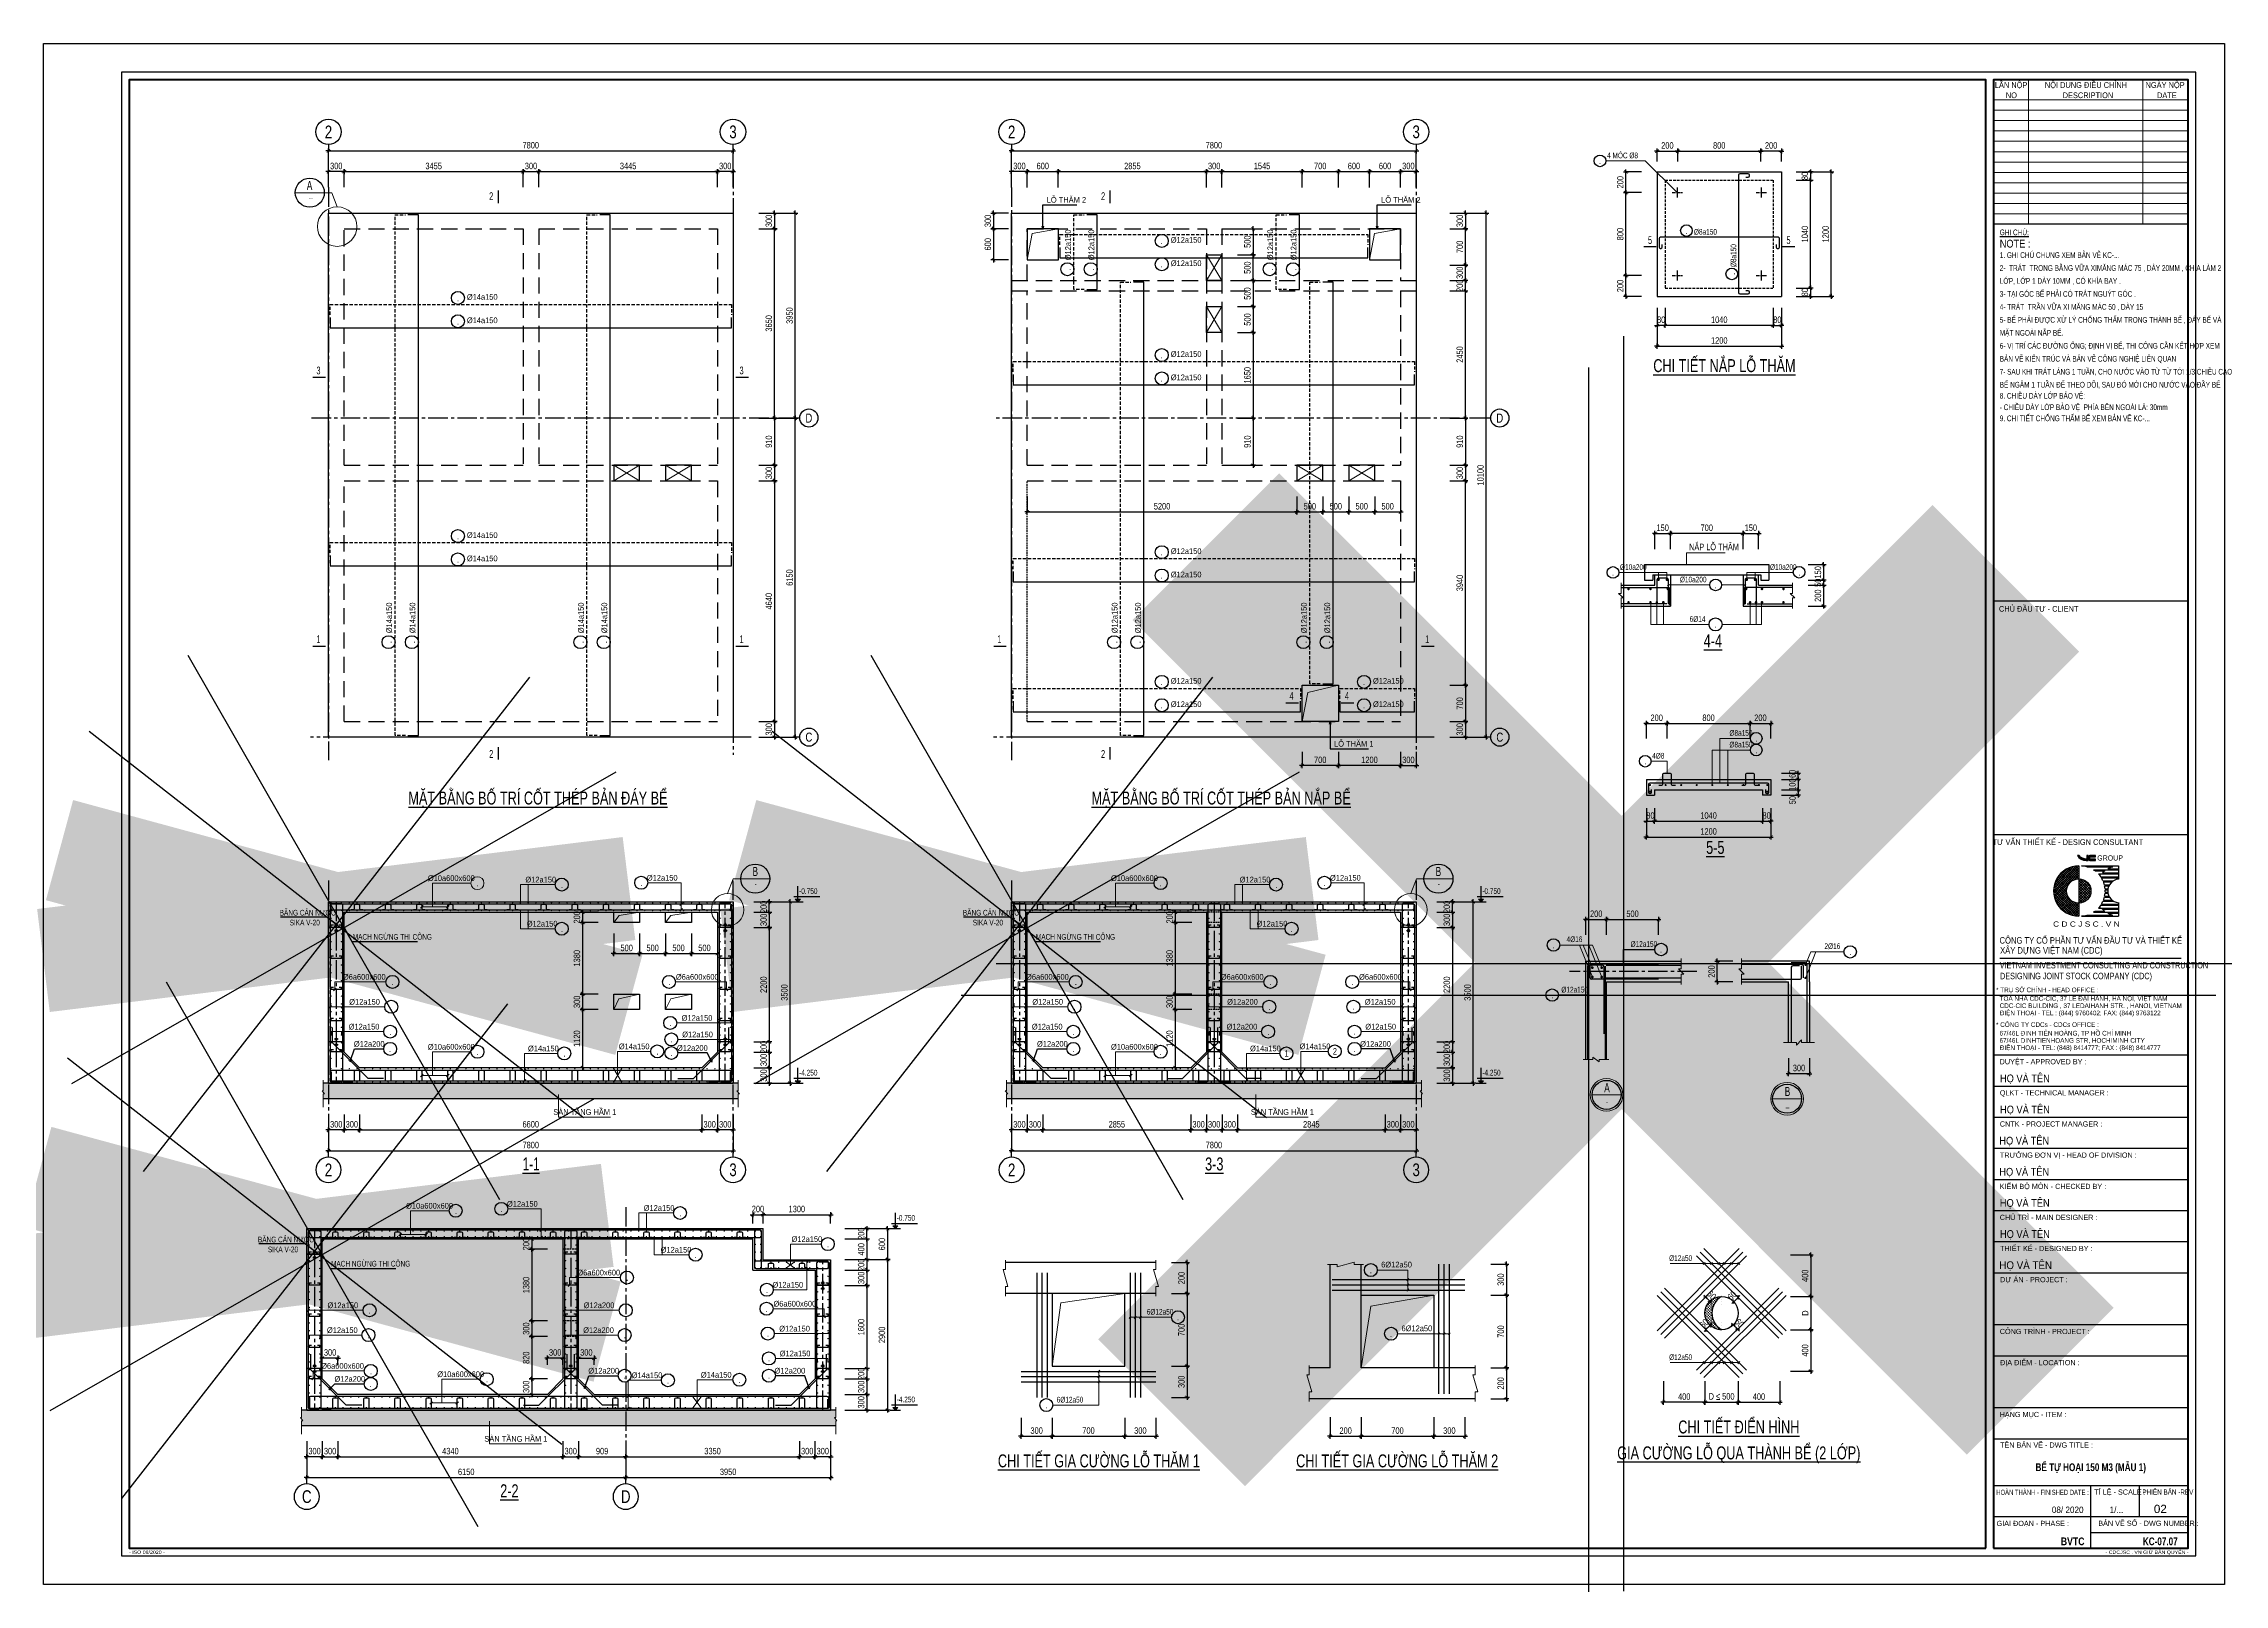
# Model space of a CAD drawing. Extents: x 1229855 to 1302267, y 1135177 to 1201195.
# Drawn here: x 1260217 to 1302267, y 1171495 to 1201195 of the extents above; entities that cross this region are included whole.
import ezdxf
from ezdxf.enums import TextEntityAlignment as Align

# ---------------------------------------------------------------- set-up
doc = ezdxf.new("R2010")
doc.units = 0
doc.header["$LTSCALE"] = 25
doc.header["$MEASUREMENT"] = 0
doc.header["$PDMODE"] = 98
doc.linetypes.add('CENTER2', pattern=[1.125, 0.75, -0.125, 0.125, -0.125])
doc.linetypes.add('HIDDEN', pattern=[0.375, 0.25, -0.125])
doc.layers.get('0').update_dxf_attribs({"linetype": 'CONTINUOUS'})
doc.layers.get('DEFPOINTS').update_dxf_attribs({"linetype": 'CONTINUOUS'})
for name, color, linetype in [('02.CDC.DIM', 1, 'CONTINUOUS'), ('CDC -TEXT KHUNG', 7, 'CONTINUOUS'), ('CDC-KHUNGTEN', 7, 'CONTINUOUS'), ('CDC.01.AXIS', 160, 'CENTER2'), ('CDC.02.DIM', 1, 'CONTINUOUS'), ('CDC.03.BORDER', 3, 'CONTINUOUS'), ('CDC.04.HIDDEN', 8, 'HIDDEN'), ('CDC.05.STEEL', 4, 'CONTINUOUS'), ('CDC.06.TEXT', 2, 'CONTINUOUS'), ('CDC.10.HATCH', 251, 'CONTINUOUS'), ('CDC.11.NOTE', 8, 'CONTINUOUS'), ('CDC.14.STEELNUM', 3, 'CONTINUOUS'), ('HATCH', 8, 'CONTINUOUS')]:
    doc.layers.add(name, color=color, linetype=linetype)
doc.layers.add('KCS_CHI', color=1, linetype='CONTINUOUS', lineweight=15)
doc.styles.add('1', font='arial.ttf', dxfattribs={"width": 0.75})
doc.styles.add('arial', font='arial.ttf', dxfattribs={"width": 0.65})
doc.styles.add('Arial_4', font='arial.ttf', dxfattribs={"width": 0.75, "height": 3})
doc.styles.add('Arial_B_3', font='arialbd.ttf', dxfattribs={"width": 0.75, "height": 3})
doc.styles.add('BIGTEXT', font='arial.ttf', dxfattribs={"width": 0.8})
doc.styles.add('KCS_SMTEXT', font='arial.ttf', dxfattribs={"width": 0.7})
doc.styles.add('KT CDC', font='arial.ttf', dxfattribs={"width": 0.85, "height": 200})
doc.styles.add('romans', font='arial.ttf', dxfattribs={"width": 0.65})
doc.linetypes.add('ZIGZAG', pattern='A,0.0001,-0.2,[131,ltypeshp.shx,S=0.2,R=0,X=-0.2,Y=0],-0.4,[131,ltypeshp.shx,S=0.2,R=180,X=0.2,Y=0],-0.2', length=0.8001)
doc.dimstyles.new('dimchuan 1-25', dxfattribs={"dimscale": 25, "dimtxt": 2.2, "dimasz": 1, "dimexe": 1, "dimexo": 4, "dimgap": 1, "dimtad": 1, "dimdec": 0, "dimdsep": 46, "dimtxsty": 'arial', "dimblk": 'OBLIQUE', "dimcen": 1, "dimdle": 1, "dimclrd": 9, "dimclre": 9, "dimclrt": 4, "dimazin": 0, "dimtfac": 1, "dimtdec": 0, "dimtix": 1, "dimtmove": 0, "dimatfit": 3, "dimldrblk": 'OPEN30', "dimfxl": 1, "dimtolj": 1, "dimtzin": 0, "dimarcsym": 0})
doc.dimstyles.new('DX2', dxfattribs={"dimscale": 0.5, "dimtxt": 250, "dimasz": 0.8, "dimexe": 0, "dimexo": 0, "dimgap": 90, "dimtad": 1, "dimdec": 0, "dimzin": 13, "dimdsep": 46, "dimtxsty": '1', "dimblk1": 'CHEO', "dimblk2": 'CHEO', "dimsah": 1, "dimcen": 0, "dimclrd": 256, "dimclre": 256, "dimclrt": 2, "dimadec": 0, "dimazin": 0, "dimtfac": 1, "dimtdec": 0, "dimtix": 1, "dimtmove": 2, "dimatfit": 3, "dimldrblk": 'CHEO', "dimfxl": 1, "dimtolj": 1, "dimtzin": 13, "dimarcsym": 0})

msp = doc.modelspace()

# ---------------------------------------------------------------- texts
at = {"layer": 'CDC -TEXT KHUNG', "color": 6, "style": 'Arial_B_3', "width": 0.75}
msp.add_text('BỂ TỰ HOẠI 150 M3 (MẪU 1)', height=150, dxfattribs=at).set_placement((1299690.38, 1173678.04), align=Align.CENTER)
msp.add_text('KC-07.07', height=150, dxfattribs=at).set_placement((1301367.07, 1172248.77), align=Align.RIGHT)
at = {"layer": 'CDC.05.STEEL', "ltscale": 3}
for s, height, style, width, p in [('A', 175, 'arial', 0.65, (1265345.31, 1198461.12)), ('---', 70, 'romans', 0.65, (1265368.45, 1198219.75)), ('2', 150, 'romans', 0.65, (1268847.23, 1198254.67)), ('2', 150, 'romans', 0.65, (1280646.23, 1198254.67)), ('5', 150, 'arial', 0.65, (1291192, 1197406.97)), ('5', 150, 'arial', 0.65, (1293862, 1197406.97)), ('3', 150, 'arial', 0.65, (1265517.02, 1194894.49)), ('3', 150, 'romans', 0.65, (1273675.02, 1194894.49)), ('1', 150, 'arial', 0.65, (1265517.02, 1189714.49)), ('1', 150, 'romans', 0.65, (1273675.02, 1189714.49)), ('1', 150, 'arial', 0.65, (1278646.02, 1189714.49)), ('1', 150, 'romans', 0.65, (1286896.02, 1189714.49)), ('4', 150, 'arial', 0.65, (1284281.02, 1188621.85)), ('4', 150, 'arial', 0.65, (1285349.15, 1188621.85)), ('2', 150, 'romans', 0.65, (1268847.23, 1187502.23)), ('2', 150, 'romans', 0.65, (1280646.23, 1187502.23)), ('B', 175, 'romans', 0.65, (1273939.15, 1185236.92)), ('-', 105, 'romans', 0.65, (1273946.91, 1184995.55)), ('B', 175, 'romans', 0.65, (1287112.15, 1185236.92)), ('-', 105, 'romans', 0.65, (1287119.91, 1184995.55)), ('A', 175, 'romans', 0.65, (1290362.67, 1181070.17)), ('_', 70, 'romans', 0.55, (1290362.67, 1180828.8)), ('B', 175, 'romans', 0.65, (1293842.62, 1180995.79)), ('_', 105, 'romans', 0.65, (1293842.62, 1180754.42))]:
    msp.add_text(s, height=height, dxfattribs=dict(at, style=style, width=width)).set_placement(p, align=Align.MIDDLE_CENTER)
at = {"layer": 'CDC.06.TEXT', "ltscale": 3}
for s, height, style, width, p in [('4 MÓC %%C8', 110, 'arial', 0.65, (1290364.59, 1198984.77)), ('LỖ THĂM 2', 110, 'arial', 0.75, (1279559.15, 1198128)), ('LỖ THĂM 2', 110, 'arial', 0.75, (1286008, 1198128)), ('%%C8a150', 110, 'arial', 0.65, (1292038.97, 1197511.65)), ('%%C12a150', 110, 'arial', 0.75, (1281951.33, 1197356.7)), ('1. GHI CHÚ CHUNG XEM BẢN VẼ KC-...', 110, 'romans', 0.65, (1297934.96, 1197064.84)), ('%%C12a150', 110, 'arial', 0.75, (1281951.33, 1196906.7)), ('2-  TRÁT  TRONG BẰNG VỮA XIMĂNG MÁC 75 , DÀY 20MM , CHIA LÀM 2', 110, 'romans', 0.65, (1297934.96, 1196814.84)), ('%%C14a150', 110, 'arial', 0.75, (1268378.33, 1196256.7)), ('3- TẠI GÓC BỂ PHẢI CÓ TRÁT NGUÝT GÓC .', 110, 'romans', 0.65, (1297934.96, 1196314.84)), ('LỚP, LỚP 1 DÀY 10MM , CÓ KHÍA BAY .', 110, 'romans', 0.65, (1297934.96, 1196564.84)), ('%%C14a150', 110, 'arial', 0.75, (1268378.33, 1195806.7)), ('4- TRÁT  TRẦN VỮA XI MĂNG MÁC 50 , DÀY 15', 110, 'romans', 0.65, (1297934.96, 1196064.84)), ('5- BỂ PHẢI ĐƯỢC XỬ LÝ CHỐNG THẤM TRONG THÀNH BỂ , ĐÁY BỂ VÀ', 110, 'romans', 0.65, (1297934.96, 1195814.84)), ('MẶT NGOÀI NẮP BỂ.', 110, 'romans', 0.65, (1297934.96, 1195564.84)), ('%%C12a150', 110, 'arial', 0.75, (1281951.33, 1195156.7)), ('6- VỊ TRÍ CÁC ĐƯỜNG ỐNG; ĐỊNH VỊ BỂ, THI CÔNG CẦN KẾT HỢP XEM', 110, 'romans', 0.65, (1297934.96, 1195314.84)), ('BẢN VẼ KIẾN TRÚC VÀ BẢN VẼ CÔNG NGHIỆ LIÊN QUAN', 110, 'romans', 0.65, (1297934.96, 1195064.84)), ('%%C12a150', 110, 'arial', 0.75, (1281951.33, 1194706.7)), ('7- SAU KHI TRÁT LÁNG 1 TUẦN, CHO NƯỚC VÀO TỪ TỪ TỚI 1/3 CHIỀU CAO', 110, 'romans', 0.64, (1297934.96, 1194814.84)), ('BỂ NGÂM 1 TUẦN ĐỂ THEO DÕI, SAU ĐÓ MỚI CHO NƯỚC VÀO ĐẦY BỂ', 110, 'romans', 0.65, (1297934.96, 1194564.84)), ('8. CHIỀU DÀY LỚP BẢO VỆ:', 110, 'arial', 0.65, (1297934.96, 1194350.84)), ('- CHIỀU DÀY LỚP BẢO VỆ  PHÍA BÊN NGOÀI LÀ: 30mm', 110, 'arial', 0.65, (1297934.96, 1194130.84)), ('9. CHI TIẾT CHỐNG THẤM BỂ XEM BẢN VẼ KC-...', 110, 'arial', 0.65, (1297934.96, 1193916.84)), ('%%C14a150', 110, 'arial', 0.75, (1268378.33, 1191666.7)), ('%%C14a150', 110, 'arial', 0.75, (1268378.33, 1191216.7)), ('%%C12a150', 110, 'arial', 0.75, (1281951.33, 1191356.7)), ('NẮP LỖ THĂM', 125, 'arial', 0.65, (1291945.23, 1191430.33)), ('%%C12a150', 110, 'arial', 0.75, (1281951.33, 1190906.7)), ('%%C10a200', 110, 'arial', 0.65, (1290613.46, 1191050.8)), ('%%C10a200', 110, 'arial', 0.65, (1291768.05, 1190810.04)), ('%%C10a200', 110, 'arial', 0.65, (1293504.73, 1191050.8)), ('6%%C14', 110, 'arial', 0.65, (1291956, 1190049)), ('%%C12a150', 110, 'arial', 0.75, (1281951.33, 1188856.7)), ('%%C12a150', 110, 'arial', 0.75, (1285850.08, 1188856.7)), ('%%C12a150', 110, 'arial', 0.75, (1281951.33, 1188406.7)), ('%%C12a150', 110, 'arial', 0.75, (1285850.08, 1188406.7)), ('%%C8a150', 110, 'arial', 0.65, (1292723.91, 1187852.66)), ('LỖ THĂM 1', 110, 'arial', 0.75, (1285100, 1187643)), ('4%%C8', 110, 'arial', 0.65, (1291233.92, 1187412.66)), ('%%C8a150', 110, 'arial', 0.65, (1292723.91, 1187627.8)), ('-0.750', 110, 'romans', 0.65, (1274785.15, 1184803.85)), ('-0.750', 110, 'romans', 0.65, (1287958.15, 1184803.85)), ('BĂNG CẢN NƯỚC ', 110, 'arial', 0.65, (1264769.15, 1184386.85)), ('SIKA V-20', 110, 'arial', 0.65, (1264961.15, 1184196.85)), ('BĂNG CẢN NƯỚC ', 110, 'arial', 0.65, (1277942.15, 1184386.85)), ('SIKA V-20', 110, 'arial', 0.65, (1278134.15, 1184196.85)), ('MẠCH NGỪNG THI CÔNG', 110, 'arial', 0.65, (1266177.96, 1183921.46)), ('MẠCH NGỪNG THI CÔNG', 110, 'arial', 0.65, (1279350.96, 1183921.46)), ('4%%C16', 110, 'arial', 0.65, (1289583.23, 1183875.3)), ('%%C12a150', 110, 'arial', 0.65, (1290816.87, 1183784)), ('2%%C16', 110, 'arial', 0.65, (1294555.95, 1183742.57)), ('%%C12a150', 110, 'arial', 0.65, (1289482.86, 1182904.2)), ('-4.250', 110, 'romans', 0.65, (1274785.15, 1181303.85)), ('-4.250', 110, 'romans', 0.65, (1287958.15, 1181303.85)), ('-0.750', 110, 'romans', 0.65, (1276666.15, 1178503.85)), ('BĂNG CẢN NƯỚC ', 110, 'arial', 0.65, (1264350.15, 1178086.85)), ('SIKA V-20', 110, 'arial', 0.65, (1264542.15, 1177896.85)), ('%%C12a50', 110, 'arial', 0.65, (1291560.7, 1177729.83)), ('MẠCH NGỪNG THI CÔNG', 110, 'arial', 0.65, (1265758.96, 1177621.46)), ('6%%C12a50', 110, 'arial', 0.75, (1286008.83, 1177604.05)), ('6%%C12a50', 110, 'arial', 0.65, (1281488.44, 1176694.12)), ('6%%C12a50', 110, 'arial', 0.75, (1286400.45, 1176375.06)), ('%%C12a50', 110, 'arial', 0.65, (1291560.7, 1175818.65)), ('-4.250', 110, 'romans', 0.65, (1276666.15, 1175003.85)), ('6%%C12a50', 110, 'arial', 0.65, (1279751.58, 1175000.12))]:
    msp.add_text(s, height=height, dxfattribs=dict(at, style=style, width=width)).set_placement(p)
at = {"layer": 'CDC.06.TEXT', "ltscale": 3, "style": 'arial'}
for s, width, p in [('%%C12a150', 0.75, (1280024.15, 1197019.85)), ('%%C12a150', 0.75, (1280474.15, 1197019.85)), ('%%C12a150', 0.75, (1283924.15, 1197019.85)), ('%%C12a150', 0.75, (1284374.15, 1197019.85)), ('%%C8a150', 0.65, (1292856.21, 1196885.86)), ('%%C14a150', 0.75, (1266934.15, 1189829.85)), ('%%C14a150', 0.75, (1267384.15, 1189829.85)), ('%%C14a150', 0.75, (1270634.15, 1189829.85)), ('%%C14a150', 0.75, (1271084.15, 1189829.85)), ('%%C12a150', 0.75, (1280924.15, 1189829.85)), ('%%C12a150', 0.75, (1281374.15, 1189829.85)), ('%%C12a150', 0.75, (1284574.15, 1189829.85)), ('%%C12a150', 0.75, (1285024.15, 1189829.85))]:
    msp.add_text(s, height=110, rotation=90, dxfattribs=dict(at, width=width)).set_placement(p)
at = {"layer": 'CDC.06.TEXT', "style": 'KCS_SMTEXT', "width": 0.7}
for s, p in [('%%UCHI TIẾT NẮP LỖ THĂM', (1292627, 1194862.9)), ('%%U4-4', (1292404.09, 1189559)), ('%%UMẶT BẰNG BỐ TRÍ CỐT THÉP BẢN ĐÁY BỂ', (1269749.15, 1186527.85)), ('%%UMẶT BẰNG BỐ TRÍ CỐT THÉP BẢN NẮP BỂ', (1282922.15, 1186527.85)), ('%%U5-5', (1292451.18, 1185575.03)), ('%%U3-3', (1282790.15, 1179473.85)), ('%%UCHI TIẾT ĐIỂN HÌNH', (1292904.27, 1174404.24)), ('%%UCHI TIẾT GIA CƯỜNG LỖ THĂM 1', (1280565.37, 1173750.12)), ('%%UCHI TIẾT GIA CƯỜNG LỖ THĂM 2', (1286316.59, 1173750.12)), ('%%UGIA CƯỜNG LỖ QUA THÀNH BỂ (2 LỚP)', (1292904.27, 1173904.24)), ('%%U2-2', (1269198.15, 1173173.85))]:
    msp.add_text(s, height=250, dxfattribs=at).set_placement(p, align=Align.CENTER)
at = {"layer": 'CDC.06.TEXT', "ltscale": 3, "style": 'arial', "width": 0.75}
for s, p in [('%%C10a600x600', (1268077.81, 1185107.95)), ('%%C12a150', (1269803.29, 1185080.15)), ('%%C12a150', (1272144.99, 1185115.15)), ('%%C10a600x600', (1281250.81, 1185107.95)), ('%%C12a150', (1283576.29, 1185080.15)), ('%%C12a150', (1285317.99, 1185115.15)), ('%%C12a150', (1269830.29, 1184230.15)), ('%%C12a150', (1283903.29, 1184230.15)), ('%%C6a600x600', (1266399.98, 1183204.89)), ('%%C6a600x600', (1272821.16, 1183204.89)), ('%%C6a600x600', (1279572.98, 1183204.89)), ('%%C6a600x600', (1283328.48, 1183204.89)), ('%%C6a600x600', (1285994.16, 1183204.89)), ('%%C12a150', (1266405.14, 1182724.44)), ('%%C12a150', (1272816, 1182413.44)), ('%%C12a150', (1279578.14, 1182724.44)), ('%%C12a200', (1283333.64, 1182724.44)), ('%%C12a150', (1285989, 1182724.44)), ('%%C12a150', (1266395.14, 1182245.44)), ('%%C12a150', (1272826, 1182095.44)), ('%%C12a150', (1279568.14, 1182245.44)), ('%%C12a200', (1283323.64, 1182245.44)), ('%%C12a150', (1285999, 1182245.44)), ('%%C12a200', (1266495.14, 1181913.3)), ('%%C10a600x600', (1268077.81, 1181857.95)), ('%%C14a150', (1269853.14, 1181825.15)), ('%%C14a150', (1271603.93, 1181865.15)), ('%%C12a200', (1272726, 1181834.3)), ('%%C12a200', (1279668.14, 1181913.3)), ('%%C10a600x600', (1281250.81, 1181857.95)), ('%%C14a150', (1283776.14, 1181825.15)), ('%%C14a150', (1284732.93, 1181865.15)), ('%%C12a200', (1285899, 1181913.3)), ('SÀN TẦNG HẦM 1', (1270652.29, 1180600.15)), ('SÀN TẦNG HẦM 1', (1284103.29, 1180600.15)), ('%%C10a600x600', (1267658.81, 1178792.95)), ('%%C12a150', (1269447.99, 1178830.15)), ('%%C12a150', (1272084.29, 1178750.15)), ('%%C12a150', (1272411.29, 1177945.15)), ('%%C12a150', (1274934.29, 1178150.15)), ('%%C6a600x600', (1270921.48, 1177504.89)), ('%%C12a150', (1274566.99, 1177270.15)), ('%%C12a150', (1265986.14, 1176874.44)), ('%%C12a200', (1270926.64, 1176874.44)), ('%%C6a600x600', (1274702.16, 1176904.89)), ('%%C12a150', (1265976.14, 1176395.44)), ('%%C12a200', (1270916.64, 1176395.44)), ('%%C12a150', (1274697, 1176424.44)), ('%%C6a600x600', (1265980.98, 1175704.89)), ('%%C12a150', (1274707, 1175945.44)), ('%%C12a200', (1266120.98, 1175454.89)), ('%%C10a600x600', (1268258.81, 1175545.45)), ('%%C12a200', (1271016.64, 1175613.3)), ('%%C14a150', (1271851.14, 1175525.15)), ('%%C14a150', (1273185.93, 1175535.15)), ('%%C12a200', (1274607, 1175613.3)), ('SÀN TẦNG HẦM 1', (1269323.29, 1174300.15))]:
    msp.add_text(s, height=110, dxfattribs=at).set_placement(p, align=Align.MIDDLE_CENTER)
at = {"layer": 'CDC.06.TEXT', "ltscale": 0.3, "style": 'arial', "width": 0.65}
for s, p in [('1', (1284183.89, 1181728.73)), ('2', (1285116.01, 1181768.73))]:
    msp.add_text(s, height=125, dxfattribs=at).set_placement(p, align=Align.MIDDLE_CENTER)
at = {"layer": 'CDC.06.TEXT', "ltscale": 3, "style": 'arial', "width": 0.65}
msp.add_text('%%U1-1', height=250, dxfattribs=at).set_placement((1269617.15, 1179473.85), align=Align.CENTER)
at = {"layer": 'CDC.14.STEELNUM', "ltscale": 3, "style": 'arial', "width": 0.65}
for p in [(1290226.87, 1198934.77), (1291894.93, 1197590.29), (1290478.51, 1191000.8), (1294070.39, 1191000.8), (1292457.72, 1190760.04), (1292455.09, 1189999), (1293240.42, 1187802.66), (1293240.42, 1187577.8), (1291098.97, 1187362.66), (1289330.08, 1183819.28), (1291404.14, 1183734), (1295051.8, 1183686.55), (1289305.86, 1182854.2)]:
    msp.add_text('.', height=125, dxfattribs=at).set_placement(p, align=Align.MIDDLE)
at = {"layer": 'CDC.14.STEELNUM', "ltscale": 3, "width": 0.65}
for style, p in [('arial', (1281778.4, 1197392.19)), ('romans', (1281778.4, 1196942.19)), ('arial', (1268205.4, 1196292.19)), ('romans', (1268205.4, 1195842.19)), ('arial', (1281778.4, 1195192.19)), ('romans', (1281778.4, 1194742.19)), ('arial', (1268205.4, 1191702.19)), ('arial', (1281778.4, 1191392.19)), ('romans', (1268205.4, 1191252.19)), ('romans', (1281778.4, 1190942.19)), ('arial', (1281778.4, 1188892.19)), ('arial', (1285677.15, 1188892.19)), ('romans', (1281778.4, 1188442.19)), ('romans', (1285677.15, 1188442.19)), ('romans', (1285808.66, 1177555.67)), ('arial', (1282090.37, 1176644.12)), ('romans', (1286198, 1176326.68)), ('arial', (1279551.42, 1174950.12))]:
    msp.add_text('.', height=125, dxfattribs=dict(at, style=style)).set_placement(p, align=Align.MIDDLE_CENTER)
at = {"layer": 'CDC.14.STEELNUM', "ltscale": 3, "style": 'romans', "width": 0.65}
for p in [(1279958.15, 1196846.92), (1280408.15, 1196846.92), (1283858.15, 1196846.92), (1284308.15, 1196846.92), (1266868.15, 1189656.92), (1267318.15, 1189656.92), (1270568.15, 1189656.92), (1271018.15, 1189656.92), (1280858.15, 1189656.92), (1281308.15, 1189656.92), (1284508.15, 1189656.92), (1284958.15, 1189656.92)]:
    msp.add_text('.', height=125, rotation=90, dxfattribs=at).set_placement(p, align=Align.MIDDLE_CENTER)
at = {"layer": 'CDC.14.STEELNUM', "style": 'arial', "width": 0.75}
msp.add_text('.', height=125, rotation=90, dxfattribs=at).set_placement((1292768.95, 1196757.28), align=Align.MIDDLE)
at = {"layer": 'CDC.14.STEELNUM', "ltscale": 0.3, "style": 'arial', "width": 0.65}
for p in [(1271744.01, 1185018.73), (1284917.01, 1185018.73), (1268585.56, 1185011.53), (1270211.05, 1184983.73), (1281758.56, 1185011.53), (1283984.05, 1184983.73), (1270211.05, 1184133.73), (1284284.05, 1184133.73), (1266947.74, 1183108.47), (1272280.17, 1183108.47), (1280120.74, 1183108.47), (1283876.23, 1183108.47), (1285453.17, 1183108.47), (1266924.25, 1182628.02), (1280097.25, 1182628.02), (1283852.75, 1182628.02), (1285476.8, 1182634.08), (1266902.89, 1182149.02), (1272303.8, 1182323.08), (1280075.89, 1182149.02), (1283831.39, 1182149.02), (1285498.14, 1182154.58), (1266897.27, 1181822.45), (1268585.56, 1181761.53), (1270260.89, 1181728.73), (1272054.01, 1181768.73), (1272325.14, 1182004.58), (1272325.14, 1181743.45), (1280070.27, 1181822.45), (1281758.56, 1181761.53), (1285498.14, 1181822.45), (1269047.01, 1178733.73), (1268166.56, 1178696.53), (1272492.05, 1178653.73), (1275342.05, 1178053.73), (1272792.05, 1177848.73), (1271469.23, 1177408.47), (1274166.01, 1177173.73), (1266505.25, 1176778.02), (1271445.75, 1176778.02), (1274161.17, 1176808.47), (1266483.89, 1176299.02), (1271424.39, 1176299.02), (1274184.8, 1176334.08), (1274206.14, 1175854.58), (1266523.11, 1175364.03), (1266528.74, 1175608.47), (1268766.56, 1175449.03), (1271418.76, 1175522.45), (1272258.89, 1175428.73), (1273636.01, 1175438.73), (1274206.14, 1175522.45)]:
    msp.add_text('.', height=125, dxfattribs=at).set_placement(p, align=Align.MIDDLE_CENTER)

# ---------------------------------------------------------------- blocks, each defined once
blk = doc.blocks.new('CDTA1')
at = {"layer": 'CDC-KHUNGTEN', "color": 6, "lineweight": 25}
blk.add_line((0, 90), (-75, 90), dxfattribs=at)
at = {"layer": 'CDC-KHUNGTEN', "color": 6, "style": 'KT CDC', "width": 0.85}
blk.add_text('CHỦ ĐẦU TƯ - CLIENT', height=2.2, dxfattribs=at).set_placement((-72.93, 86))
blk = doc.blocks.new('LOGOmoi')
at = {"layer": 'CDC -TEXT KHUNG'}
h = blk.add_hatch(dxfattribs=at)
h.set_pattern_fill('ANSI37', color=102, scale=2.293939, angle=360, style=0)
h.set_pattern_definition([(45, (-2844.4439, 636.61023), (-0.178426552, 0.178426553), []), (135, (-2844.4439, 636.61023), (-0.178426552, -0.178426553), [])])
edge = h.paths.add_edge_path()
edge.add_arc((0.02, 0), 1.87, 90, 270)
edge.add_line((0.02, -1.88), (0.02, -3.84))
edge.add_line((0.02, -3.84), (-0.17, -3.84))
edge.add_line((-0.17, -3.84), (-0.36, -3.83))
edge.add_line((-0.36, -3.83), (-0.55, -3.8))
edge.add_line((-0.55, -3.8), (-0.73, -3.77))
edge.add_line((-0.73, -3.77), (-0.92, -3.73))
edge.add_line((-0.92, -3.73), (-1.1, -3.68))
edge.add_line((-1.1, -3.68), (-1.28, -3.62))
edge.add_line((-1.28, -3.62), (-1.45, -3.55))
edge.add_line((-1.45, -3.55), (-1.63, -3.48))
edge.add_line((-1.63, -3.48), (-1.79, -3.39))
edge.add_line((-1.79, -3.39), (-1.96, -3.3))
edge.add_line((-1.96, -3.3), (-2.12, -3.2))
edge.add_line((-2.12, -3.2), (-2.27, -3.09))
edge.add_line((-2.27, -3.09), (-2.42, -2.97))
edge.add_line((-2.42, -2.97), (-2.56, -2.85))
edge.add_line((-2.56, -2.85), (-2.7, -2.72))
edge.add_line((-2.7, -2.72), (-2.83, -2.58))
edge.add_line((-2.83, -2.58), (-2.95, -2.44))
edge.add_line((-2.95, -2.44), (-3.07, -2.29))
edge.add_line((-3.07, -2.29), (-3.18, -2.14))
edge.add_line((-3.18, -2.14), (-3.28, -1.98))
edge.add_line((-3.28, -1.98), (-3.37, -1.81))
edge.add_line((-3.37, -1.81), (-3.46, -1.64))
edge.add_line((-3.46, -1.64), (-3.53, -1.47))
edge.add_line((-3.53, -1.47), (-3.6, -1.3))
edge.add_line((-3.6, -1.3), (-3.66, -1.12))
edge.add_line((-3.66, -1.12), (-3.71, -0.93))
edge.add_line((-3.71, -0.93), (-3.75, -0.75))
edge.add_line((-3.75, -0.75), (-3.79, -0.56))
edge.add_line((-3.79, -0.56), (-3.81, -0.38))
edge.add_line((-3.81, -0.38), (-3.82, -0.19))
edge.add_line((-3.82, -0.19), (-3.83, 0))
edge.add_line((-3.83, 0), (-3.82, 0.19))
edge.add_line((-3.82, 0.19), (-3.81, 0.38))
edge.add_line((-3.81, 0.38), (-3.79, 0.56))
edge.add_line((-3.79, 0.56), (-3.75, 0.75))
edge.add_line((-3.75, 0.75), (-3.71, 0.93))
edge.add_line((-3.71, 0.93), (-3.66, 1.12))
edge.add_line((-3.66, 1.12), (-3.6, 1.3))
edge.add_line((-3.6, 1.3), (-3.53, 1.47))
edge.add_line((-3.53, 1.47), (-3.46, 1.64))
edge.add_line((-3.46, 1.64), (-3.37, 1.81))
edge.add_line((-3.37, 1.81), (-3.28, 1.98))
edge.add_line((-3.28, 1.98), (-3.18, 2.14))
edge.add_line((-3.18, 2.14), (-3.07, 2.29))
edge.add_line((-3.07, 2.29), (-2.95, 2.44))
edge.add_line((-2.95, 2.44), (-2.83, 2.58))
edge.add_line((-2.83, 2.58), (-2.7, 2.72))
edge.add_line((-2.7, 2.72), (-2.56, 2.85))
edge.add_line((-2.56, 2.85), (-2.42, 2.97))
edge.add_line((-2.42, 2.97), (-2.27, 3.09))
edge.add_line((-2.27, 3.09), (-2.12, 3.2))
edge.add_line((-2.12, 3.2), (-1.96, 3.3))
edge.add_line((-1.96, 3.3), (-1.79, 3.39))
edge.add_line((-1.79, 3.39), (-1.63, 3.48))
edge.add_line((-1.63, 3.48), (-1.45, 3.55))
edge.add_line((-1.45, 3.55), (-1.28, 3.62))
edge.add_line((-1.28, 3.62), (-1.1, 3.68))
edge.add_line((-1.1, 3.68), (-0.92, 3.73))
edge.add_line((-0.92, 3.73), (-0.73, 3.77))
edge.add_line((-0.73, 3.77), (-0.55, 3.8))
edge.add_line((-0.55, 3.8), (-0.36, 3.83))
edge.add_line((-0.36, 3.83), (-0.17, 3.84))
edge.add_line((-0.17, 3.84), (0.02, 3.84))
edge.add_line((0.02, 3.84), (0.02, 1.87))
h = blk.add_hatch(color=1, dxfattribs=at)
h.paths.add_polyline_path([(1.46, 5.45), (1.26, 5.45), (1.26, 4.88), (1.21, 4.88, -0.237912), (0.06, 5.45), (-0.2, 5.45, 0.272847), (1.14, 4.66), (1.46, 4.66)])
h.paths.add_polyline_path([(2.59, 5.45), (1.8, 5.45, 0.414214), (1.54, 5.2), (1.54, 4.92, 0.414214), (1.8, 4.66), (2.59, 4.66), (2.59, 4.87), (1.8, 4.87, -0.414214), (1.74, 4.92), (1.74, 5.2, -0.414214), (1.8, 5.25), (2.59, 5.25)])
h = blk.add_hatch(dxfattribs=at)
h.set_pattern_fill('ANSI37', color=1, scale=2.293939, angle=360, style=0)
h.set_pattern_definition([(45, (-486.53502, -144.21504), (-0.20275745, 0.20275745), []), (135, (-486.53502, -144.21504), (-0.20275745, -0.20275745), [])])
h.paths.add_polyline_path([(0.02, 1.87), (0.02, -1.81), (0.02, -1.88, 0.414214), (1.89, 0, 0.414214)])
at = {"layer": 'CDC -TEXT KHUNG', "color": 102}
for p, q in [((0.02, 3.84), (0.02, -1.81)), ((0.42, 3.85), (6.1, 3.85)), ((1.28, 3.7), (5.24, 3.7)), ((4.47, 3.39), (6.1, 3.39)), ((6.1, 3.85), (6.1, 1.81)), ((2.3, 3.24), (6.1, 3.24)), ((2.51, 3.09), (4.01, 3.09)), ((3.03, 2.63), (6.1, 2.63)), ((3.16, 2.49), (3.36, 2.49)), ((3.4, 2.17), (6.1, 2.17)), ((3.49, 2.03), (6.1, 2.03)), ((3.64, 2.78), (6.1, 2.78)), ((3.74, 1.57), (5.37, 1.57)), ((3.8, 1.42), (5.15, 1.42)), ((3.95, 0.96), (4.75, 0.96)), ((3.98, 0.81), (4.66, 0.81)), ((4.05, 0.35), (4.51, 0.35)), ((4.06, 0.2), (4.49, 0.2)), ((0.02, -1.81), (0.02, -3.84)), ((2.3, -3.24), (6.1, -3.24)), ((2.51, -3.09), (4.01, -3.09)), ((3.03, -2.63), (6.1, -2.63)), ((3.16, -2.49), (3.36, -2.49)), ((3.4, -2.17), (6.1, -2.17)), ((3.49, -2.03), (6.1, -2.03)), ((3.64, -2.78), (6.1, -2.78)), ((3.74, -1.57), (5.37, -1.57)), ((3.8, -1.42), (5.15, -1.42)), ((3.95, -0.96), (4.75, -0.96)), ((3.98, -0.81), (4.66, -0.81)), ((4.05, -0.35), (4.51, -0.35)), ((4.06, -0.2), (4.49, -0.2)), ((6.1, -1.79), (6.1, -3.84)), ((0.01, -3.84), (0.02, -3.84)), ((0.42, -3.84), (6.1, -3.84)), ((1.28, -3.7), (5.24, -3.7)), ((4.47, -3.39), (6.1, -3.39))]:
    blk.add_line(p, q, dxfattribs=at)
at = {"layer": 'CDC -TEXT KHUNG'}
blk.add_line((3.78, 1.21), (3.78, 1.21), dxfattribs=at)
at = {"layer": 'CDC -TEXT KHUNG', "color": 1}
for points in [[(1.46, 5.45), (1.26, 5.45), (1.26, 4.88), (1.21, 4.88, -0.237912), (0.06, 5.45), (-0.2, 5.45, 0.272847), (1.14, 4.66), (1.46, 4.66)], [(2.59, 5.45), (1.8, 5.45, 0.414214), (1.54, 5.2), (1.54, 4.92, 0.414214), (1.8, 4.66), (2.59, 4.66), (2.59, 4.87), (1.8, 4.87, -0.414214), (1.74, 4.92), (1.74, 5.2, -0.414214), (1.8, 5.25), (2.59, 5.25)]]:
    blk.add_lwpolyline(points, format="xyb", close=True, dxfattribs=at)
at = {"layer": 'CDC -TEXT KHUNG', "color": 102}
blk.add_circle((0.02, 0), 1.87, dxfattribs=at)
blk.add_arc((0, 0), 3.85, 89.7449, 270.2551, dxfattribs=at)
at = {"layer": 'CDC -TEXT KHUNG', "color": 112}
blk.add_ellipse((0.22, 0), major_axis=(-2.72, 2.72), ratio=1, start_param=-1.064136, end_param=-0.838054, dxfattribs=at)
at = {"layer": 'CDC -TEXT KHUNG', "color": 102}
for centre, major_axis, start_param, end_param in [((6.3, 0), (2.72, 2.72), 1.064136, 1.278853), ((0.22, 0), (-2.72, 2.72), -1.423028, -1.355019), ((0.22, 0), (2.72, 2.72), 6.199614, 6.251308), ((6.3, 0), (-2.72, 2.72), 0.083571, 0.124553), ((0.22, 0), (-2.72, 2.72), 4.527318, 4.587836), ((0.22, 0), (-2.72, 2.72), 4.346177, 4.481253), ((6.3, 0), (-2.72, 2.72), -0.147768, -0.022458), ((0.22, 0), (-2.72, 2.72), 4.178765, 4.304301), ((0.22, 0), (2.72, 2.72), 5.589142, 5.7099), ((0.22, 0), (2.72, 2.72), 5.445131, 5.550443), ((6.27, 0.01), (1.28, 1.28), 0.884906, 3.827483), ((0.22, 0), (-2.72, 2.72), 2.925816, 2.993825), ((0.22, 0), (-2.72, 2.72), 3.17347, 3.225164), ((0.22, 0), (2.72, 2.72), 4.836942, 4.89746), ((6.3, 0), (-2.72, 2.72), 1.446243, 1.487225), ((0.22, 0), (2.72, 2.72), 4.943525, 5.078601), ((6.3, 0), (-2.72, 2.72), 1.538919, 1.718564), ((0.22, 0), (-2.72, 2.72), 3.549681, 3.675216), ((0.22, 0), (-2.72, 2.72), 3.714878, 3.835636), ((0.22, 0.01), (2.72, 2.72), 3.979647, 4.205729), ((6.3, 0), (2.72, 2.72), 3.433536, 3.648253)]:
    blk.add_ellipse(centre, major_axis=major_axis, ratio=1, start_param=start_param, end_param=end_param, dxfattribs=at)
at = {"layer": 'CDC -TEXT KHUNG', "color": 1, "style": 'KT CDC', "width": 0.85}
blk.add_text('GROUP', height=0.792, dxfattribs=at).set_placement((2.85, 4.67))
at = {"layer": 'CDC -TEXT KHUNG', "color": 102, "style": 'KT CDC', "width": 1.15}
blk.add_text('C D C J S C . V N', height=0.8, dxfattribs=at).set_placement((-3.92, -5.47))
blk = doc.blocks.new('KHUNG DOC A1')
at = {"layer": 'CDC-KHUNGTEN', "color": 6, "lineweight": 25}
for p, q in [((-3, 278), (-78, 278)), ((-3, 193), (-78, 193)), ((-3, 181), (-78, 181)), ((-3, 169), (-78, 169)), ((-3, 157), (-78, 157)), ((-3, 145), (-78, 145)), ((-3, 133), (-78, 133)), ((-3, 121), (-78, 121)), ((-3, 109), (-78, 109)), ((-3, 89), (-78, 89)), ((-3, 77), (-78, 77)), ((-3, 57), (-78, 57)), ((-3, 45), (-78, 45)), ((-3, 27), (-78, 27)), ((-40.5, 3), (-40.5, 27)), ((-21.75, 15), (-21.75, 27)), ((-3, 15), (-78, 15)), ((-40.5, 9), (-3, 9))]:
    blk.add_line(p, q, dxfattribs=at)
at = {"layer": 'CDC-KHUNGTEN', "color": 6}
blk.add_line((-75.61, 230.36), (-5.67, 230.36), dxfattribs=at)
at = {"layer": 'CDC-KHUNGTEN', "xscale": 2.513908497502836, "yscale": 2.513908497502836, "zscale": 2.513908497502836}
blk.add_blockref('LOGOmoi', (-45.2, 256.32), dxfattribs=at)
at = {"layer": 'CDC -TEXT KHUNG', "color": 6, "style": 'KT CDC', "width": 1.15}
for s, p in [('- ISO 08/2020 -', (-797.06, 0.77)), ('- CDCJSC . VN GIỮ BẢN QUYỂN -', (-34.81, 0.77))]:
    blk.add_text(s, height=1.2569, dxfattribs=at).set_placement(p)
at = {"layer": 'CDC -TEXT KHUNG', "color": 7, "style": 'Arial_B_3', "width": 0.8}
blk.add_text('BVTC', height=3, dxfattribs=at).set_placement((-42.95, 4.08), align=Align.RIGHT)
at = {"layer": 'CDC-KHUNGTEN', "color": 6}
for s, height, style, width, p in [('CÔNG TY CỔ PHẦN TƯ VẤN ÐẦU TƯ VÀ THIẾT KẾ', 2.5, 'KT CDC', 0.84, (-75.7, 236.03)), ('VIETNAM INVESTMENT CONSULTING AND CONSTRUCTION ', 2.5, 'KT CDC', 0.7, (-75.64, 226.47)), ('XÂY DỰNG VIỆT NAM (CDC)', 2.5, 'KT CDC', 0.84, (-75.48, 232.17)), ('* TRỤ SỞ CHÍNH - HEAD OFFICE :', 1.8, 'KT CDC', 0.85, (-77.06, 217.3)), ('DESIGNING JOINT STOCK COMPANY (CDC)', 2.5, 'KT CDC', 0.7, (-75.52, 222.3)), ('TÒA NHÀ CDC-CIC, 37 LÊ ĐẠI HÀNH, HÀ NỘI, VIỆT NAM', 1.8, 'KT CDC', 0.85, (-75.67, 214)), ('ĐIỆN THOẠI - TEL : (844) 9760402; FAX: (844) 9763122', 1.8, 'KT CDC', 0.85, (-75.59, 208.4)), ('CDC-CIC BUILDING , 37 LEDAIHANH STR. , HANOI, VIETNAM', 1.8, 'KT CDC', 0.85, (-75.67, 211.2)), ('* CÔNG TY CDCs - CDCs OFFICE :', 1.8, 'KT CDC', 0.85, (-77.08, 203.9)), ('67/46L ĐINH TIÊN HOÀNG, TP HỒ CHÍ MINH', 1.8, 'KT CDC', 0.85, (-75.7, 200.6)), ('67/46L DINHTIENHOANG STR, HOCHIMINH CITY', 1.8, 'KT CDC', 0.85, (-75.7, 197.8)), ('ĐIỆN THOẠI - TEL: (848) 8414777; FAX : (848) 8414777', 1.8, 'KT CDC', 0.85, (-75.58, 195)), ('DUYỆT - APPROVED BY :', 2, 'arial', 0.8, (-75.67, 189.5)), ('QLKT - TECHNICAL MANAGER :', 2, 'arial', 0.8, (-75.6, 177.5)), ('CNTK - PROJECT MANAGER :', 2, 'arial', 0.8, (-75.6, 165.5)), ('TRƯỞNG ĐƠN VỊ - HEAD OF DIVISION :', 2, 'arial', 0.8, (-75.55, 153.5)), ('KIỂM BỘ MÔN - CHECKED BY :', 2, 'arial', 0.8, (-75.66, 141.44)), ('CHỦ TRÌ - MAIN DESIGNER :', 2, 'arial', 0.8, (-75.62, 129.5)), ('THIẾT KẾ - DESIGNED BY :', 2, 'arial', 0.8, (-75.5, 117.5)), ('DỰ ÁN - PROJECT :  ', 2, 'arial', 0.8, (-75.51, 105.5)), ('CÔNG TRÌNH - PROJECT :  ', 2, 'arial', 0.8, (-75.62, 85.5)), ('ĐỊA ĐIỂM - LOCATION :', 2, 'arial', 0.8, (-75.51, 73.5)), ('HẠNG MỤC - ITEM : ', 2, 'arial', 0.8, (-75.67, 53.5)), ('TÊN BẢN VẼ - DWG TITLE :', 2, 'arial', 0.8, (-75.52, 41.73)), ('TỈ LỆ - SCALE :', 2, 'arial', 0.8, (-39.18, 23.59)), ('PHIÊN BẢN -REV', 2, 'arial', 0.7, (-20.62, 23.59)), ('GIAI ĐOẠN - PHASE :', 2, 'arial', 0.8, (-76.85, 11.5)), ('BẢN VẼ SỐ - DWG NUMBER :', 2, 'arial', 0.8, (-37.64, 11.56))]:
    blk.add_text(s, height=height, dxfattribs=dict(at, style=style, width=width)).set_placement(p)
at = {"layer": 'CDC-KHUNGTEN', "color": 7}
for style, width, p in [('KT CDC', 0.85, (-75.52, 182.56)), ('KT CDC', 0.85, (-75.5, 170.56)), ('KT CDC', 0.85, (-75.77, 158.56)), ('KT CDC', 0.85, (-75.77, 146.56)), ('KT CDC', 0.85, (-75.58, 134.56)), ('KT CDC', 0.85, (-75.52, 122.56)), ('arial', 0.9, (-75.79, 110.56))]:
    blk.add_text('HỌ VÀ TÊN', height=3, dxfattribs=dict(at, style=style, width=width)).set_placement(p)
at = {"layer": 'CDC-KHUNGTEN', "color": 6, "style": 'arial', "width": 0.814645}
blk.add_text('HOÀN THÀNH - FINISHED DATE :', height=2, dxfattribs=at).set_placement((-76.96, 23.5), (-41.3, 23.5), align=Align.FIT)
at = {"layer": 'CDC-KHUNGTEN', "color": 7, "style": 'arial', "width": 0.9}
for s, p in [('08/ 2020', (-43.3, 16.5)), ('1/...', (-28, 16.5))]:
    blk.add_text(s, height=2.5, dxfattribs=at).set_placement(p, align=Align.RIGHT)
at = {"layer": 'CDC-KHUNGTEN', "color": 7, "style": 'KT CDC'}
blk.add_text('02', height=3.2, dxfattribs=at).set_placement((-11.21, 16.5), align=Align.RIGHT)
blk = doc.blocks.new('KHUNG A1')
at = {"layer": 'CDC-KHUNGTEN', "color": 8, "lineweight": 9}
for p, q in [((10444.22, 1270.51), (10369.22, 1270.51)), ((10382.72, 1278.17), (10382.72, 1222.51)), ((10426.72, 1278.17), (10426.72, 1222.51)), ((10444.22, 1266.51), (10369.22, 1266.51)), ((10444.22, 1262.51), (10369.22, 1262.51)), ((10444.22, 1258.51), (10369.22, 1258.51)), ((10444.22, 1254.51), (10369.22, 1254.51)), ((10444.22, 1250.51), (10369.22, 1250.51)), ((10444.22, 1246.51), (10369.22, 1246.51)), ((10444.22, 1242.51), (10369.22, 1242.51)), ((10444.22, 1238.51), (10369.22, 1238.51)), ((10444.22, 1234.51), (10369.22, 1234.51)), ((10444.22, 1230.51), (10369.22, 1230.51)), ((10444.22, 1226.51), (10369.22, 1226.51))]:
    blk.add_line(p, q, dxfattribs=at)
at = {"layer": 'CDC-KHUNGTEN', "color": 6, "lineweight": 25}
blk.add_line((10444.22, 1222.51), (10369.22, 1222.51), dxfattribs=at)
at = {"layer": 'CDC-KHUNGTEN', "color": 8}
blk.add_lwpolyline([(10368.18, 709.17), (10447.22, 709.17), (10447.22, 1281.17), (9647.22, 1281.17), (9647.22, 709.17), (10368.18, 709.17)], dxfattribs=at)
at = {"layer": 'CDC-KHUNGTEN', "color": 255, "lineweight": 60}
blk.add_lwpolyline([(10366.22, 712.17), (10366.22, 1278.17), (9650.22, 1278.17), (9650.22, 712.17), (10366.22, 712.17)], close=True, dxfattribs=at)
blk.add_lwpolyline([(10369.22, 712.17), (10444.22, 712.17), (10444.22, 1278.17), (10369.22, 1278.17), (10369.22, 712.17)], dxfattribs=at)
at = {"layer": 'DEFPOINTS', "color": 1, "ltscale": 0.2}
blk.add_lwpolyline([(9617.22, 698.17), (9617.22, 1292.17), (10458.22, 1292.17), (10458.22, 698.17), (9617.22, 698.17)], close=True, dxfattribs=at)
at = {"layer": 'CDC-KHUNGTEN'}
for name, p in [('CDTA1', (10444.22, 987.17)), ('KHUNG DOC A1', (10447.22, 709.17))]:
    blk.add_blockref(name, p, dxfattribs=at)
at = {"layer": 'CDC -TEXT KHUNG', "color": 7, "style": 'KT CDC', "width": 0.85}
for s, p in [('NO', (10373.95, 1271.16)), ('DESCRIPTION', (10395.86, 1271.16)), ('DATE', (10432.24, 1271.16))]:
    blk.add_text(s, height=2.2, dxfattribs=at).set_placement(p)
at = {"layer": 'CDC -TEXT KHUNG', "style": 'KT CDC', "width": 0.85}
blk.add_text('TƯ VẤN THIẾT KẾ - DESIGN CONSULTANT', height=2.2, dxfattribs=at).set_placement((10397.88, 983.26), align=Align.CENTER)
at = {"layer": 'CDC -TEXT KHUNG', "char_height": 2.2, "attachment_point": 2, "line_spacing_factor": 0.941778, "style": 'KT CDC'}
for s, insert, width in [('LẦN NỘP', (10375.98, 1277.33), 14.6422), ('NỘI DUNG ĐIỀU CHỈNH', (10404.85, 1277.33), 36.9971), ('NGÀY NỘP', (10435.36, 1277.33), 17.5559)]:
    blk.add_mtext(s, dxfattribs=dict(at, insert=insert, width=width))
at = {"layer": 'CDC-KHUNGTEN', "color": 7, "style": 'Arial_4', "width": 0.85}
blk.add_text('NOTE :', height=3, dxfattribs=at).set_placement((10371.58, 1213.57))
at = {"layer": 'CDC-KHUNGTEN', "color": 6, "insert": (10371.58, 1220.51), "char_height": 2.2, "width": 18.8196, "attachment_point": 1, "style": 'arial'}
blk.add_mtext('{\\LGHI CHÚ:}', dxfattribs=at)
blk = doc.blocks.new('CHEO')
at = {"layer": '02.CDC.DIM'}
for points in [[(0, 120.96), (0, -120.96)], [(-120.96, 0), (120.96, 0)]]:
    blk.add_lwpolyline(points, dxfattribs=at)
at = {"layer": '02.CDC.DIM', "color": 2, "const_width": 40}
blk.add_lwpolyline([(80.48, 80.35), (-80.4, -80.52)], dxfattribs=at)
blk = doc.blocks.new('*D208')
at = {"layer": 'CDC.02.DIM', "lineweight": -2, "ltscale": 3, "transparency": 16777216}
for p, q in [((1265710, 1198427), (1265710, 1198727)), ((1266010, 1198727), (1265711, 1198727)), ((1266010, 1198427), (1266010, 1198727))]:
    blk.add_line(p, q, dxfattribs=at)
at = {"layer": 'DEFPOINTS', "color": 0, "ltscale": 3, "transparency": 16777216}
for p in [(1265710, 1198727), (1265710, 1198427), (1266010, 1198427)]:
    blk.add_point(p, dxfattribs=at)
at = {"layer": 'CDC.02.DIM', "lineweight": -2, "ltscale": 3, "transparency": 16777216, "xscale": 0.4, "yscale": 0.4, "zscale": 0.4, "rotation": 180}
blk.add_blockref('CHEO', (1265710, 1198727), dxfattribs=at)
at = {"layer": 'CDC.02.DIM', "lineweight": -2, "ltscale": 3, "transparency": 16777216, "xscale": 0.4, "yscale": 0.4, "zscale": 0.4}
blk.add_blockref('CHEO', (1266010, 1198727), dxfattribs=at)
at = {"layer": 'CDC.02.DIM', "color": 2, "ltscale": 3, "transparency": 16777216, "insert": (1265860, 1198836), "char_height": 125, "attachment_point": 5, "style": '1'}
blk.add_mtext('\\A1;300', dxfattribs=at)
blk = doc.blocks.new('*D209')
at = {"layer": 'CDC.02.DIM', "lineweight": -2, "ltscale": 3, "transparency": 16777216}
for p, q in [((1273210, 1198427), (1273210, 1198727)), ((1273510, 1198727), (1273211, 1198727)), ((1273510, 1198427), (1273510, 1198727))]:
    blk.add_line(p, q, dxfattribs=at)
at = {"layer": 'DEFPOINTS', "color": 0, "ltscale": 3, "transparency": 16777216}
for p in [(1273210, 1198727), (1273210, 1198427), (1273510, 1198427)]:
    blk.add_point(p, dxfattribs=at)
at = {"layer": 'CDC.02.DIM', "lineweight": -2, "ltscale": 3, "transparency": 16777216, "xscale": 0.4, "yscale": 0.4, "zscale": 0.4, "rotation": 180}
blk.add_blockref('CHEO', (1273210, 1198727), dxfattribs=at)
at = {"layer": 'CDC.02.DIM', "lineweight": -2, "ltscale": 3, "transparency": 16777216, "xscale": 0.4, "yscale": 0.4, "zscale": 0.4}
blk.add_blockref('CHEO', (1273510, 1198727), dxfattribs=at)
at = {"layer": 'CDC.02.DIM', "color": 2, "ltscale": 3, "transparency": 16777216, "insert": (1273360, 1198836), "char_height": 125, "attachment_point": 5, "style": '1'}
blk.add_mtext('\\A1;300', dxfattribs=at)
blk = doc.blocks.new('*D210')
at = {"layer": 'CDC.02.DIM', "lineweight": -2, "ltscale": 3, "transparency": 16777216}
for p, q in [((1265710, 1198427), (1265710, 1199127)), ((1265711, 1199127), (1273510, 1199127)), ((1273510, 1198427), (1273510, 1199127))]:
    blk.add_line(p, q, dxfattribs=at)
at = {"layer": 'DEFPOINTS', "color": 0, "ltscale": 3, "transparency": 16777216}
for p in [(1273510, 1199127), (1265710, 1198427), (1273510, 1198427)]:
    blk.add_point(p, dxfattribs=at)
at = {"layer": 'CDC.02.DIM', "lineweight": -2, "ltscale": 3, "transparency": 16777216, "xscale": 0.4, "yscale": 0.4, "zscale": 0.4, "rotation": 180}
blk.add_blockref('CHEO', (1265710, 1199127), dxfattribs=at)
at = {"layer": 'CDC.02.DIM', "lineweight": -2, "ltscale": 3, "transparency": 16777216, "xscale": 0.4, "yscale": 0.4, "zscale": 0.4}
blk.add_blockref('CHEO', (1273510, 1199127), dxfattribs=at)
at = {"layer": 'CDC.02.DIM', "color": 2, "ltscale": 3, "transparency": 16777216, "insert": (1269610, 1199236), "char_height": 125, "attachment_point": 5, "style": '1'}
blk.add_mtext('\\A1;7800', dxfattribs=at)
blk = doc.blocks.new('*D211')
at = {"layer": 'CDC.02.DIM', "lineweight": -2, "ltscale": 3, "transparency": 16777216}
for p, q in [((1274010, 1197627), (1274310, 1197627)), ((1274310, 1193977), (1274310, 1197626)), ((1274010, 1193977), (1274310, 1193977))]:
    blk.add_line(p, q, dxfattribs=at)
at = {"layer": 'DEFPOINTS', "color": 0, "ltscale": 3, "transparency": 16777216}
for p in [(1274010, 1197627), (1274310, 1197627), (1274010, 1193977)]:
    blk.add_point(p, dxfattribs=at)
at = {"layer": 'CDC.02.DIM', "lineweight": -2, "ltscale": 3, "transparency": 16777216, "xscale": 0.4, "yscale": 0.4, "zscale": 0.4}
for p, rotation in [((1274310, 1197627), 90), ((1274310, 1193977), 270)]:
    blk.add_blockref('CHEO', p, dxfattribs=dict(at, rotation=rotation))
at = {"layer": 'CDC.02.DIM', "color": 2, "ltscale": 3, "transparency": 16777216, "insert": (1274201, 1195802), "char_height": 125, "attachment_point": 5, "rotation": 90, "style": '1'}
blk.add_mtext('\\A1;3650', dxfattribs=at)
blk = doc.blocks.new('*D212')
at = {"layer": 'CDC.02.DIM', "lineweight": -2, "ltscale": 3, "transparency": 16777216}
for p, q in [((1274010, 1188127), (1274310, 1188127)), ((1274310, 1188126), (1274310, 1187827)), ((1274010, 1187827), (1274310, 1187827))]:
    blk.add_line(p, q, dxfattribs=at)
at = {"layer": 'DEFPOINTS', "color": 0, "ltscale": 3, "transparency": 16777216}
for p in [(1274010, 1188127), (1274010, 1187827), (1274310, 1187827)]:
    blk.add_point(p, dxfattribs=at)
at = {"layer": 'CDC.02.DIM', "lineweight": -2, "ltscale": 3, "transparency": 16777216, "xscale": 0.4, "yscale": 0.4, "zscale": 0.4}
for p, rotation in [((1274310, 1188127), 90), ((1274310, 1187827), 270)]:
    blk.add_blockref('CHEO', p, dxfattribs=dict(at, rotation=rotation))
at = {"layer": 'CDC.02.DIM', "color": 2, "ltscale": 3, "transparency": 16777216, "insert": (1274201, 1187977), "char_height": 125, "attachment_point": 5, "rotation": 90, "style": '1'}
blk.add_mtext('\\A1;300', dxfattribs=at)
blk = doc.blocks.new('*D213')
at = {"layer": 'CDC.02.DIM', "lineweight": -2, "ltscale": 3, "transparency": 16777216}
for p, q in [((1274010, 1197927), (1274310, 1197927)), ((1274010, 1197627), (1274310, 1197627)), ((1274310, 1197926), (1274310, 1197627))]:
    blk.add_line(p, q, dxfattribs=at)
at = {"layer": 'DEFPOINTS', "color": 0, "ltscale": 3, "transparency": 16777216}
for p in [(1274010, 1197927), (1274010, 1197627), (1274310, 1197627)]:
    blk.add_point(p, dxfattribs=at)
at = {"layer": 'CDC.02.DIM', "lineweight": -2, "ltscale": 3, "transparency": 16777216, "xscale": 0.4, "yscale": 0.4, "zscale": 0.4}
for p, rotation in [((1274310, 1197927), 90), ((1274310, 1197627), 270)]:
    blk.add_blockref('CHEO', p, dxfattribs=dict(at, rotation=rotation))
at = {"layer": 'CDC.02.DIM', "color": 2, "ltscale": 3, "transparency": 16777216, "insert": (1274201, 1197777), "char_height": 125, "attachment_point": 5, "rotation": 90, "style": '1'}
blk.add_mtext('\\A1;300', dxfattribs=at)
blk = doc.blocks.new('*D214')
at = {"layer": 'CDC.02.DIM', "lineweight": -2, "ltscale": 3, "transparency": 16777216}
for p, q in [((1274010, 1193977), (1274710, 1193977)), ((1274710, 1187827), (1274710, 1193976)), ((1274010, 1187827), (1274710, 1187827))]:
    blk.add_line(p, q, dxfattribs=at)
at = {"layer": 'DEFPOINTS', "color": 0, "ltscale": 3, "transparency": 16777216}
for p in [(1274010, 1193977), (1274710, 1193977), (1274010, 1187827)]:
    blk.add_point(p, dxfattribs=at)
at = {"layer": 'CDC.02.DIM', "lineweight": -2, "ltscale": 3, "transparency": 16777216, "xscale": 0.4, "yscale": 0.4, "zscale": 0.4}
for p, rotation in [((1274710, 1193977), 90), ((1274710, 1187827), 270)]:
    blk.add_blockref('CHEO', p, dxfattribs=dict(at, rotation=rotation))
at = {"layer": 'CDC.02.DIM', "color": 2, "ltscale": 3, "transparency": 16777216, "insert": (1274601, 1190902), "char_height": 125, "attachment_point": 5, "rotation": 90, "style": '1'}
blk.add_mtext('\\A1;6150', dxfattribs=at)
blk = doc.blocks.new('*D215')
at = {"layer": 'CDC.02.DIM', "lineweight": -2, "ltscale": 3, "transparency": 16777216}
for p, q in [((1274010, 1193067), (1274310, 1193067)), ((1274310, 1193066), (1274310, 1192767)), ((1274010, 1192767), (1274310, 1192767))]:
    blk.add_line(p, q, dxfattribs=at)
at = {"layer": 'DEFPOINTS', "color": 0, "ltscale": 3, "transparency": 16777216}
for p in [(1274010, 1193067), (1274010, 1192767), (1274310, 1192767)]:
    blk.add_point(p, dxfattribs=at)
at = {"layer": 'CDC.02.DIM', "lineweight": -2, "ltscale": 3, "transparency": 16777216, "xscale": 0.4, "yscale": 0.4, "zscale": 0.4}
for p, rotation in [((1274310, 1193067), 90), ((1274310, 1192767), 270)]:
    blk.add_blockref('CHEO', p, dxfattribs=dict(at, rotation=rotation))
at = {"layer": 'CDC.02.DIM', "color": 2, "ltscale": 3, "transparency": 16777216, "insert": (1274201, 1192917), "char_height": 125, "attachment_point": 5, "rotation": 90, "style": '1'}
blk.add_mtext('\\A1;300', dxfattribs=at)
blk = doc.blocks.new('*D216')
at = {"layer": 'CDC.02.DIM', "lineweight": -2, "ltscale": 3, "transparency": 16777216}
for p, q in [((1274010, 1192767), (1274310, 1192767)), ((1274310, 1192766), (1274310, 1188127)), ((1274010, 1188127), (1274310, 1188127))]:
    blk.add_line(p, q, dxfattribs=at)
at = {"layer": 'DEFPOINTS', "color": 0, "ltscale": 3, "transparency": 16777216}
for p in [(1274010, 1192767), (1274010, 1188127), (1274310, 1188127)]:
    blk.add_point(p, dxfattribs=at)
at = {"layer": 'CDC.02.DIM', "lineweight": -2, "ltscale": 3, "transparency": 16777216, "xscale": 0.4, "yscale": 0.4, "zscale": 0.4}
for p, rotation in [((1274310, 1192767), 90), ((1274310, 1188127), 270)]:
    blk.add_blockref('CHEO', p, dxfattribs=dict(at, rotation=rotation))
at = {"layer": 'CDC.02.DIM', "color": 2, "ltscale": 3, "transparency": 16777216, "insert": (1274201, 1190447), "char_height": 125, "attachment_point": 5, "rotation": 90, "style": '1'}
blk.add_mtext('\\A1;4640', dxfattribs=at)
blk = doc.blocks.new('*D217')
at = {"layer": 'CDC.02.DIM', "lineweight": -2, "ltscale": 3, "transparency": 16777216}
for p, q in [((1266010, 1198427), (1266010, 1198727)), ((1266011, 1198727), (1269465, 1198727)), ((1269465, 1198427), (1269465, 1198727))]:
    blk.add_line(p, q, dxfattribs=at)
at = {"layer": 'DEFPOINTS', "color": 0, "ltscale": 3, "transparency": 16777216}
for p in [(1266010, 1198427), (1269465, 1198727), (1269465, 1198427)]:
    blk.add_point(p, dxfattribs=at)
at = {"layer": 'CDC.02.DIM', "lineweight": -2, "ltscale": 3, "transparency": 16777216, "xscale": 0.4, "yscale": 0.4, "zscale": 0.4, "rotation": 180}
blk.add_blockref('CHEO', (1266010, 1198727), dxfattribs=at)
at = {"layer": 'CDC.02.DIM', "lineweight": -2, "ltscale": 3, "transparency": 16777216, "xscale": 0.4, "yscale": 0.4, "zscale": 0.4}
blk.add_blockref('CHEO', (1269465, 1198727), dxfattribs=at)
at = {"layer": 'CDC.02.DIM', "color": 2, "ltscale": 3, "transparency": 16777216, "insert": (1267738, 1198836), "char_height": 125, "attachment_point": 5, "style": '1'}
blk.add_mtext('\\A1;3455', dxfattribs=at)
blk = doc.blocks.new('*D218')
at = {"layer": 'CDC.02.DIM', "lineweight": -2, "ltscale": 3, "transparency": 16777216}
for p, q in [((1269465, 1198427), (1269465, 1198727)), ((1269466, 1198727), (1269765, 1198727)), ((1269765, 1198427), (1269765, 1198727))]:
    blk.add_line(p, q, dxfattribs=at)
at = {"layer": 'DEFPOINTS', "color": 0, "ltscale": 3, "transparency": 16777216}
for p in [(1269465, 1198427), (1269765, 1198727), (1269765, 1198427)]:
    blk.add_point(p, dxfattribs=at)
at = {"layer": 'CDC.02.DIM', "lineweight": -2, "ltscale": 3, "transparency": 16777216, "xscale": 0.4, "yscale": 0.4, "zscale": 0.4, "rotation": 180}
blk.add_blockref('CHEO', (1269465, 1198727), dxfattribs=at)
at = {"layer": 'CDC.02.DIM', "lineweight": -2, "ltscale": 3, "transparency": 16777216, "xscale": 0.4, "yscale": 0.4, "zscale": 0.4}
blk.add_blockref('CHEO', (1269765, 1198727), dxfattribs=at)
at = {"layer": 'CDC.02.DIM', "color": 2, "ltscale": 3, "transparency": 16777216, "insert": (1269615, 1198836), "char_height": 125, "attachment_point": 5, "style": '1'}
blk.add_mtext('\\A1;300', dxfattribs=at)
blk = doc.blocks.new('*D219')
at = {"layer": 'CDC.02.DIM', "lineweight": -2, "ltscale": 3, "transparency": 16777216}
for p, q in [((1269765, 1198427), (1269765, 1198727)), ((1269766, 1198727), (1273210, 1198727)), ((1273210, 1198427), (1273210, 1198727))]:
    blk.add_line(p, q, dxfattribs=at)
at = {"layer": 'DEFPOINTS', "color": 0, "ltscale": 3, "transparency": 16777216}
for p in [(1269765, 1198427), (1273210, 1198727), (1273210, 1198427)]:
    blk.add_point(p, dxfattribs=at)
at = {"layer": 'CDC.02.DIM', "lineweight": -2, "ltscale": 3, "transparency": 16777216, "xscale": 0.4, "yscale": 0.4, "zscale": 0.4, "rotation": 180}
blk.add_blockref('CHEO', (1269765, 1198727), dxfattribs=at)
at = {"layer": 'CDC.02.DIM', "lineweight": -2, "ltscale": 3, "transparency": 16777216, "xscale": 0.4, "yscale": 0.4, "zscale": 0.4}
blk.add_blockref('CHEO', (1273210, 1198727), dxfattribs=at)
at = {"layer": 'CDC.02.DIM', "color": 2, "ltscale": 3, "transparency": 16777216, "insert": (1271488, 1198836), "char_height": 125, "attachment_point": 5, "style": '1'}
blk.add_mtext('\\A1;3445', dxfattribs=at)
blk = doc.blocks.new('*D220')
at = {"layer": 'CDC.02.DIM', "lineweight": -2, "ltscale": 3, "transparency": 16777216}
for p, q in [((1274010, 1193977), (1274310, 1193977)), ((1274310, 1193976), (1274310, 1193067)), ((1274010, 1193067), (1274310, 1193067))]:
    blk.add_line(p, q, dxfattribs=at)
at = {"layer": 'DEFPOINTS', "color": 0, "ltscale": 3, "transparency": 16777216}
for p in [(1274010, 1193977), (1274010, 1193067), (1274310, 1193067)]:
    blk.add_point(p, dxfattribs=at)
at = {"layer": 'CDC.02.DIM', "lineweight": -2, "ltscale": 3, "transparency": 16777216, "xscale": 0.4, "yscale": 0.4, "zscale": 0.4}
for p, rotation in [((1274310, 1193977), 90), ((1274310, 1193067), 270)]:
    blk.add_blockref('CHEO', p, dxfattribs=dict(at, rotation=rotation))
at = {"layer": 'CDC.02.DIM', "color": 2, "ltscale": 3, "transparency": 16777216, "insert": (1274201, 1193522), "char_height": 125, "attachment_point": 5, "rotation": 90, "style": '1'}
blk.add_mtext('\\A1;910', dxfattribs=at)
blk = doc.blocks.new('*D221')
at = {"layer": 'CDC.02.DIM', "lineweight": -2, "ltscale": 3, "transparency": 16777216}
for p, q in [((1278883, 1198423), (1278883, 1198727)), ((1279183, 1198727), (1278884, 1198727)), ((1279183, 1198423), (1279183, 1198727))]:
    blk.add_line(p, q, dxfattribs=at)
at = {"layer": 'DEFPOINTS', "color": 0, "ltscale": 3, "transparency": 16777216}
for p in [(1278883, 1198727), (1278883, 1198423), (1279183, 1198423)]:
    blk.add_point(p, dxfattribs=at)
at = {"layer": 'CDC.02.DIM', "lineweight": -2, "ltscale": 3, "transparency": 16777216, "xscale": 0.4, "yscale": 0.4, "zscale": 0.4, "rotation": 180}
blk.add_blockref('CHEO', (1278883, 1198727), dxfattribs=at)
at = {"layer": 'CDC.02.DIM', "lineweight": -2, "ltscale": 3, "transparency": 16777216, "xscale": 0.4, "yscale": 0.4, "zscale": 0.4}
blk.add_blockref('CHEO', (1279183, 1198727), dxfattribs=at)
at = {"layer": 'CDC.02.DIM', "color": 2, "ltscale": 3, "transparency": 16777216, "insert": (1279033, 1198836), "char_height": 125, "attachment_point": 5, "style": '1'}
blk.add_mtext('\\A1;300', dxfattribs=at)
blk = doc.blocks.new('*D222')
at = {"layer": 'CDC.02.DIM', "lineweight": -2, "ltscale": 3, "transparency": 16777216}
for p, q in [((1286383, 1198423), (1286383, 1198727)), ((1286683, 1198727), (1286384, 1198727)), ((1286683, 1198423), (1286683, 1198727))]:
    blk.add_line(p, q, dxfattribs=at)
at = {"layer": 'DEFPOINTS', "color": 0, "ltscale": 3, "transparency": 16777216}
for p in [(1286383, 1198727), (1286383, 1198423), (1286683, 1198423)]:
    blk.add_point(p, dxfattribs=at)
at = {"layer": 'CDC.02.DIM', "lineweight": -2, "ltscale": 3, "transparency": 16777216, "xscale": 0.4, "yscale": 0.4, "zscale": 0.4, "rotation": 180}
blk.add_blockref('CHEO', (1286383, 1198727), dxfattribs=at)
at = {"layer": 'CDC.02.DIM', "lineweight": -2, "ltscale": 3, "transparency": 16777216, "xscale": 0.4, "yscale": 0.4, "zscale": 0.4}
blk.add_blockref('CHEO', (1286683, 1198727), dxfattribs=at)
at = {"layer": 'CDC.02.DIM', "color": 2, "ltscale": 3, "transparency": 16777216, "insert": (1286533, 1198836), "char_height": 125, "attachment_point": 5, "style": '1'}
blk.add_mtext('\\A1;300', dxfattribs=at)
blk = doc.blocks.new('*D223')
at = {"layer": 'CDC.02.DIM', "lineweight": -2, "ltscale": 3, "transparency": 16777216}
for p, q in [((1278883, 1198423), (1278883, 1199127)), ((1278884, 1199127), (1286683, 1199127)), ((1286683, 1198423), (1286683, 1199127))]:
    blk.add_line(p, q, dxfattribs=at)
at = {"layer": 'DEFPOINTS', "color": 0, "ltscale": 3, "transparency": 16777216}
for p in [(1286683, 1199127), (1278883, 1198423), (1286683, 1198423)]:
    blk.add_point(p, dxfattribs=at)
at = {"layer": 'CDC.02.DIM', "lineweight": -2, "ltscale": 3, "transparency": 16777216, "xscale": 0.4, "yscale": 0.4, "zscale": 0.4, "rotation": 180}
blk.add_blockref('CHEO', (1278883, 1199127), dxfattribs=at)
at = {"layer": 'CDC.02.DIM', "lineweight": -2, "ltscale": 3, "transparency": 16777216, "xscale": 0.4, "yscale": 0.4, "zscale": 0.4}
blk.add_blockref('CHEO', (1286683, 1199127), dxfattribs=at)
at = {"layer": 'CDC.02.DIM', "color": 2, "ltscale": 3, "transparency": 16777216, "insert": (1282783, 1199236), "char_height": 125, "attachment_point": 5, "style": '1'}
blk.add_mtext('\\A1;7800', dxfattribs=at)
blk = doc.blocks.new('*D224')
at = {"layer": 'CDC.02.DIM', "lineweight": -2, "ltscale": 3, "transparency": 16777216}
for p, q in [((1287333, 1196427), (1287633, 1196427)), ((1287633, 1193977), (1287633, 1196426)), ((1287333, 1193977), (1287633, 1193977))]:
    blk.add_line(p, q, dxfattribs=at)
at = {"layer": 'DEFPOINTS', "color": 0, "ltscale": 3, "transparency": 16777216}
for p in [(1287333, 1196427), (1287633, 1196427), (1287333, 1193977)]:
    blk.add_point(p, dxfattribs=at)
at = {"layer": 'CDC.02.DIM', "lineweight": -2, "ltscale": 3, "transparency": 16777216, "xscale": 0.4, "yscale": 0.4, "zscale": 0.4}
for p, rotation in [((1287633, 1196427), 90), ((1287633, 1193977), 270)]:
    blk.add_blockref('CHEO', p, dxfattribs=dict(at, rotation=rotation))
at = {"layer": 'CDC.02.DIM', "color": 2, "ltscale": 3, "transparency": 16777216, "insert": (1287524, 1195202), "char_height": 125, "attachment_point": 5, "rotation": 90, "style": '1'}
blk.add_mtext('\\A1;2450', dxfattribs=at)
blk = doc.blocks.new('*D225')
at = {"layer": 'CDC.02.DIM', "lineweight": -2, "ltscale": 3, "transparency": 16777216}
for p, q in [((1287333, 1188127), (1287633, 1188127)), ((1287633, 1188126), (1287633, 1187827)), ((1287333, 1187827), (1287633, 1187827))]:
    blk.add_line(p, q, dxfattribs=at)
at = {"layer": 'DEFPOINTS', "color": 0, "ltscale": 3, "transparency": 16777216}
for p in [(1287333, 1188127), (1287333, 1187827), (1287633, 1187827)]:
    blk.add_point(p, dxfattribs=at)
at = {"layer": 'CDC.02.DIM', "lineweight": -2, "ltscale": 3, "transparency": 16777216, "xscale": 0.4, "yscale": 0.4, "zscale": 0.4}
for p, rotation in [((1287633, 1188127), 90), ((1287633, 1187827), 270)]:
    blk.add_blockref('CHEO', p, dxfattribs=dict(at, rotation=rotation))
at = {"layer": 'CDC.02.DIM', "color": 2, "ltscale": 3, "transparency": 16777216, "insert": (1287524, 1187977), "char_height": 125, "attachment_point": 5, "rotation": 90, "style": '1'}
blk.add_mtext('\\A1;300', dxfattribs=at)
blk = doc.blocks.new('*D226')
at = {"layer": 'CDC.02.DIM', "lineweight": -2, "ltscale": 3, "transparency": 16777216}
for p, q in [((1287333, 1197927), (1287633, 1197927)), ((1287333, 1197627), (1287633, 1197627)), ((1287633, 1197926), (1287633, 1197627))]:
    blk.add_line(p, q, dxfattribs=at)
at = {"layer": 'DEFPOINTS', "color": 0, "ltscale": 3, "transparency": 16777216}
for p in [(1287333, 1197927), (1287333, 1197627), (1287633, 1197627)]:
    blk.add_point(p, dxfattribs=at)
at = {"layer": 'CDC.02.DIM', "lineweight": -2, "ltscale": 3, "transparency": 16777216, "xscale": 0.4, "yscale": 0.4, "zscale": 0.4}
for p, rotation in [((1287633, 1197927), 90), ((1287633, 1197627), 270)]:
    blk.add_blockref('CHEO', p, dxfattribs=dict(at, rotation=rotation))
at = {"layer": 'CDC.02.DIM', "color": 2, "ltscale": 3, "transparency": 16777216, "insert": (1287524, 1197777), "char_height": 125, "attachment_point": 5, "rotation": 90, "style": '1'}
blk.add_mtext('\\A1;300', dxfattribs=at)
blk = doc.blocks.new('*D227')
at = {"layer": 'CDC.02.DIM', "lineweight": -2, "ltscale": 3, "transparency": 16777216}
for p, q in [((1287333, 1197927), (1288033, 1197927)), ((1288033, 1187827), (1288033, 1197926)), ((1287333, 1187827), (1288033, 1187827))]:
    blk.add_line(p, q, dxfattribs=at)
at = {"layer": 'DEFPOINTS', "color": 0, "ltscale": 3, "transparency": 16777216}
for p in [(1287333, 1197927), (1288033, 1197927), (1287333, 1187827)]:
    blk.add_point(p, dxfattribs=at)
at = {"layer": 'CDC.02.DIM', "lineweight": -2, "ltscale": 3, "transparency": 16777216, "xscale": 0.4, "yscale": 0.4, "zscale": 0.4}
for p, rotation in [((1288033, 1197927), 90), ((1288033, 1187827), 270)]:
    blk.add_blockref('CHEO', p, dxfattribs=dict(at, rotation=rotation))
at = {"layer": 'CDC.02.DIM', "color": 2, "ltscale": 3, "transparency": 16777216, "insert": (1287924, 1192877), "char_height": 125, "attachment_point": 5, "rotation": 90, "style": '1'}
blk.add_mtext('\\A1;10100', dxfattribs=at)
blk = doc.blocks.new('*D228')
at = {"layer": 'CDC.02.DIM', "lineweight": -2, "ltscale": 3, "transparency": 16777216}
for p, q in [((1287333, 1193067), (1287633, 1193067)), ((1287633, 1193066), (1287633, 1192767)), ((1287333, 1192767), (1287633, 1192767))]:
    blk.add_line(p, q, dxfattribs=at)
at = {"layer": 'DEFPOINTS', "color": 0, "ltscale": 3, "transparency": 16777216}
for p in [(1287333, 1193067), (1287333, 1192767), (1287633, 1192767)]:
    blk.add_point(p, dxfattribs=at)
at = {"layer": 'CDC.02.DIM', "lineweight": -2, "ltscale": 3, "transparency": 16777216, "xscale": 0.4, "yscale": 0.4, "zscale": 0.4}
for p, rotation in [((1287633, 1193067), 90), ((1287633, 1192767), 270)]:
    blk.add_blockref('CHEO', p, dxfattribs=dict(at, rotation=rotation))
at = {"layer": 'CDC.02.DIM', "color": 2, "ltscale": 3, "transparency": 16777216, "insert": (1287524, 1192917), "char_height": 125, "attachment_point": 5, "rotation": 90, "style": '1'}
blk.add_mtext('\\A1;300', dxfattribs=at)
blk = doc.blocks.new('*D229')
at = {"layer": 'CDC.02.DIM', "lineweight": -2, "ltscale": 3, "transparency": 16777216}
for p, q in [((1287333, 1188827), (1287633, 1188827)), ((1287633, 1188826), (1287633, 1188127)), ((1287333, 1188127), (1287633, 1188127))]:
    blk.add_line(p, q, dxfattribs=at)
at = {"layer": 'DEFPOINTS', "color": 0, "ltscale": 3, "transparency": 16777216}
for p in [(1287333, 1188827), (1287333, 1188127), (1287633, 1188127)]:
    blk.add_point(p, dxfattribs=at)
at = {"layer": 'CDC.02.DIM', "lineweight": -2, "ltscale": 3, "transparency": 16777216, "xscale": 0.4, "yscale": 0.4, "zscale": 0.4}
for p, rotation in [((1287633, 1188827), 90), ((1287633, 1188127), 270)]:
    blk.add_blockref('CHEO', p, dxfattribs=dict(at, rotation=rotation))
at = {"layer": 'CDC.02.DIM', "color": 2, "ltscale": 3, "transparency": 16777216, "insert": (1287524, 1188477), "char_height": 125, "attachment_point": 5, "rotation": 90, "style": '1'}
blk.add_mtext('\\A1;700', dxfattribs=at)
blk = doc.blocks.new('*D230')
at = {"layer": 'CDC.02.DIM', "lineweight": -2, "ltscale": 3, "transparency": 16777216}
for p, q in [((1279183, 1198423), (1279183, 1198727)), ((1279184, 1198727), (1279783, 1198727)), ((1279783, 1198423), (1279783, 1198727))]:
    blk.add_line(p, q, dxfattribs=at)
at = {"layer": 'DEFPOINTS', "color": 0, "ltscale": 3, "transparency": 16777216}
for p in [(1279783, 1198727), (1279183, 1198423), (1279783, 1198423)]:
    blk.add_point(p, dxfattribs=at)
at = {"layer": 'CDC.02.DIM', "lineweight": -2, "ltscale": 3, "transparency": 16777216, "xscale": 0.4, "yscale": 0.4, "zscale": 0.4, "rotation": 180}
blk.add_blockref('CHEO', (1279183, 1198727), dxfattribs=at)
at = {"layer": 'CDC.02.DIM', "lineweight": -2, "ltscale": 3, "transparency": 16777216, "xscale": 0.4, "yscale": 0.4, "zscale": 0.4}
blk.add_blockref('CHEO', (1279783, 1198727), dxfattribs=at)
at = {"layer": 'CDC.02.DIM', "color": 2, "ltscale": 3, "transparency": 16777216, "insert": (1279483, 1198836), "char_height": 125, "attachment_point": 5, "style": '1'}
blk.add_mtext('\\A1;600', dxfattribs=at)
blk = doc.blocks.new('*D231')
at = {"layer": 'CDC.02.DIM', "lineweight": -2, "ltscale": 3, "transparency": 16777216}
for p, q in [((1282638, 1198423), (1282638, 1198727)), ((1282639, 1198727), (1282938, 1198727)), ((1282938, 1198423), (1282938, 1198727))]:
    blk.add_line(p, q, dxfattribs=at)
at = {"layer": 'DEFPOINTS', "color": 0, "ltscale": 3, "transparency": 16777216}
for p in [(1282938, 1198727), (1282638, 1198423), (1282938, 1198423)]:
    blk.add_point(p, dxfattribs=at)
at = {"layer": 'CDC.02.DIM', "lineweight": -2, "ltscale": 3, "transparency": 16777216, "xscale": 0.4, "yscale": 0.4, "zscale": 0.4, "rotation": 180}
blk.add_blockref('CHEO', (1282638, 1198727), dxfattribs=at)
at = {"layer": 'CDC.02.DIM', "lineweight": -2, "ltscale": 3, "transparency": 16777216, "xscale": 0.4, "yscale": 0.4, "zscale": 0.4}
blk.add_blockref('CHEO', (1282938, 1198727), dxfattribs=at)
at = {"layer": 'CDC.02.DIM', "color": 2, "ltscale": 3, "transparency": 16777216, "insert": (1282788, 1198836), "char_height": 125, "attachment_point": 5, "style": '1'}
blk.add_mtext('\\A1;300', dxfattribs=at)
blk = doc.blocks.new('*D232')
at = {"layer": 'CDC.02.DIM', "lineweight": -2, "ltscale": 3, "transparency": 16777216}
for p, q in [((1282938, 1198423), (1282938, 1198727)), ((1282939, 1198727), (1284483, 1198727)), ((1284483, 1198423), (1284483, 1198727))]:
    blk.add_line(p, q, dxfattribs=at)
at = {"layer": 'DEFPOINTS', "color": 0, "ltscale": 3, "transparency": 16777216}
for p in [(1284483, 1198727), (1282938, 1198423), (1284483, 1198423)]:
    blk.add_point(p, dxfattribs=at)
at = {"layer": 'CDC.02.DIM', "lineweight": -2, "ltscale": 3, "transparency": 16777216, "xscale": 0.4, "yscale": 0.4, "zscale": 0.4, "rotation": 180}
blk.add_blockref('CHEO', (1282938, 1198727), dxfattribs=at)
at = {"layer": 'CDC.02.DIM', "lineweight": -2, "ltscale": 3, "transparency": 16777216, "xscale": 0.4, "yscale": 0.4, "zscale": 0.4}
blk.add_blockref('CHEO', (1284483, 1198727), dxfattribs=at)
at = {"layer": 'CDC.02.DIM', "color": 2, "ltscale": 3, "transparency": 16777216, "insert": (1283711, 1198836), "char_height": 125, "attachment_point": 5, "style": '1'}
blk.add_mtext('\\A1;1545', dxfattribs=at)
blk = doc.blocks.new('*D233')
at = {"layer": 'CDC.02.DIM', "lineweight": -2, "ltscale": 3, "transparency": 16777216}
for p, q in [((1287333, 1193977), (1287633, 1193977)), ((1287633, 1193976), (1287633, 1193067)), ((1287333, 1193067), (1287633, 1193067))]:
    blk.add_line(p, q, dxfattribs=at)
at = {"layer": 'DEFPOINTS', "color": 0, "ltscale": 3, "transparency": 16777216}
for p in [(1287333, 1193977), (1287333, 1193067), (1287633, 1193067)]:
    blk.add_point(p, dxfattribs=at)
at = {"layer": 'CDC.02.DIM', "lineweight": -2, "ltscale": 3, "transparency": 16777216, "xscale": 0.4, "yscale": 0.4, "zscale": 0.4}
for p, rotation in [((1287633, 1193977), 90), ((1287633, 1193067), 270)]:
    blk.add_blockref('CHEO', p, dxfattribs=dict(at, rotation=rotation))
at = {"layer": 'CDC.02.DIM', "color": 2, "ltscale": 3, "transparency": 16777216, "insert": (1287524, 1193522), "char_height": 125, "attachment_point": 5, "rotation": 90, "style": '1'}
blk.add_mtext('\\A1;910', dxfattribs=at)
blk = doc.blocks.new('*D234')
at = {"layer": 'CDC.02.DIM', "lineweight": -2, "ltscale": 3, "transparency": 16777216}
for p, q in [((1279783, 1198423), (1279783, 1198727)), ((1279784, 1198727), (1282637, 1198727)), ((1282638, 1198423), (1282638, 1198727))]:
    blk.add_line(p, q, dxfattribs=at)
at = {"layer": 'DEFPOINTS', "color": 0, "ltscale": 3, "transparency": 16777216}
for p in [(1282638, 1198727), (1279783, 1198423), (1282638, 1198423)]:
    blk.add_point(p, dxfattribs=at)
at = {"layer": 'CDC.02.DIM', "lineweight": -2, "ltscale": 3, "transparency": 16777216, "xscale": 0.4, "yscale": 0.4, "zscale": 0.4, "rotation": 180}
blk.add_blockref('CHEO', (1279783, 1198727), dxfattribs=at)
at = {"layer": 'CDC.02.DIM', "lineweight": -2, "ltscale": 3, "transparency": 16777216, "xscale": 0.4, "yscale": 0.4, "zscale": 0.4}
blk.add_blockref('CHEO', (1282638, 1198727), dxfattribs=at)
at = {"layer": 'CDC.02.DIM', "color": 2, "ltscale": 3, "transparency": 16777216, "insert": (1281211, 1198836), "char_height": 125, "attachment_point": 5, "style": '1'}
blk.add_mtext('\\A1;2855', dxfattribs=at)
blk = doc.blocks.new('*D235')
at = {"layer": 'CDC.02.DIM', "lineweight": -2, "ltscale": 3, "transparency": 16777216}
for p, q in [((1284483, 1198423), (1284483, 1198727)), ((1284484, 1198727), (1285183, 1198727)), ((1285183, 1198423), (1285183, 1198727))]:
    blk.add_line(p, q, dxfattribs=at)
at = {"layer": 'DEFPOINTS', "color": 0, "ltscale": 3, "transparency": 16777216}
for p in [(1285183, 1198727), (1284483, 1198423), (1285183, 1198423)]:
    blk.add_point(p, dxfattribs=at)
at = {"layer": 'CDC.02.DIM', "lineweight": -2, "ltscale": 3, "transparency": 16777216, "xscale": 0.4, "yscale": 0.4, "zscale": 0.4, "rotation": 180}
blk.add_blockref('CHEO', (1284483, 1198727), dxfattribs=at)
at = {"layer": 'CDC.02.DIM', "lineweight": -2, "ltscale": 3, "transparency": 16777216, "xscale": 0.4, "yscale": 0.4, "zscale": 0.4}
blk.add_blockref('CHEO', (1285183, 1198727), dxfattribs=at)
at = {"layer": 'CDC.02.DIM', "color": 2, "ltscale": 3, "transparency": 16777216, "insert": (1284833, 1198836), "char_height": 125, "attachment_point": 5, "style": '1'}
blk.add_mtext('\\A1;700', dxfattribs=at)
blk = doc.blocks.new('*D236')
at = {"layer": 'CDC.02.DIM', "lineweight": -2, "ltscale": 3, "transparency": 16777216}
for p, q in [((1285183, 1198423), (1285183, 1198727)), ((1285184, 1198727), (1285783, 1198727)), ((1285783, 1198423), (1285783, 1198727))]:
    blk.add_line(p, q, dxfattribs=at)
at = {"layer": 'DEFPOINTS', "color": 0, "ltscale": 3, "transparency": 16777216}
for p in [(1285783, 1198727), (1285183, 1198423), (1285783, 1198423)]:
    blk.add_point(p, dxfattribs=at)
at = {"layer": 'CDC.02.DIM', "lineweight": -2, "ltscale": 3, "transparency": 16777216, "xscale": 0.4, "yscale": 0.4, "zscale": 0.4, "rotation": 180}
blk.add_blockref('CHEO', (1285183, 1198727), dxfattribs=at)
at = {"layer": 'CDC.02.DIM', "lineweight": -2, "ltscale": 3, "transparency": 16777216, "xscale": 0.4, "yscale": 0.4, "zscale": 0.4}
blk.add_blockref('CHEO', (1285783, 1198727), dxfattribs=at)
at = {"layer": 'CDC.02.DIM', "color": 2, "ltscale": 3, "transparency": 16777216, "insert": (1285483, 1198836), "char_height": 125, "attachment_point": 5, "style": '1'}
blk.add_mtext('\\A1;600', dxfattribs=at)
blk = doc.blocks.new('*D237')
at = {"layer": 'CDC.02.DIM', "lineweight": -2, "ltscale": 3, "transparency": 16777216}
for p, q in [((1285783, 1198423), (1285783, 1198727)), ((1285783, 1198727), (1286383, 1198727)), ((1286383, 1198423), (1286383, 1198727))]:
    blk.add_line(p, q, dxfattribs=at)
at = {"layer": 'DEFPOINTS', "color": 0, "ltscale": 3, "transparency": 16777216}
for p in [(1286383, 1198727), (1285783, 1198423), (1286383, 1198423)]:
    blk.add_point(p, dxfattribs=at)
at = {"layer": 'CDC.02.DIM', "lineweight": -2, "ltscale": 3, "transparency": 16777216, "xscale": 0.4, "yscale": 0.4, "zscale": 0.4, "rotation": 180}
blk.add_blockref('CHEO', (1285783, 1198727), dxfattribs=at)
at = {"layer": 'CDC.02.DIM', "lineweight": -2, "ltscale": 3, "transparency": 16777216, "xscale": 0.4, "yscale": 0.4, "zscale": 0.4}
blk.add_blockref('CHEO', (1286383, 1198727), dxfattribs=at)
at = {"layer": 'CDC.02.DIM', "color": 2, "ltscale": 3, "transparency": 16777216, "insert": (1286083, 1198836), "char_height": 125, "attachment_point": 5, "style": '1'}
blk.add_mtext('\\A1;600', dxfattribs=at)
blk = doc.blocks.new('*D238')
at = {"layer": 'CDC.02.DIM', "lineweight": -2, "ltscale": 3, "transparency": 16777216}
for p, q in [((1287333, 1192766), (1287633, 1192766)), ((1287633, 1188827), (1287633, 1192766)), ((1287333, 1188827), (1287633, 1188827))]:
    blk.add_line(p, q, dxfattribs=at)
at = {"layer": 'DEFPOINTS', "color": 0, "ltscale": 3, "transparency": 16777216}
for p in [(1287333, 1192766), (1287633, 1192766), (1287333, 1188827)]:
    blk.add_point(p, dxfattribs=at)
at = {"layer": 'CDC.02.DIM', "lineweight": -2, "ltscale": 3, "transparency": 16777216, "xscale": 0.4, "yscale": 0.4, "zscale": 0.4}
for p, rotation in [((1287633, 1192766), 90), ((1287633, 1188827), 270)]:
    blk.add_blockref('CHEO', p, dxfattribs=dict(at, rotation=rotation))
at = {"layer": 'CDC.02.DIM', "color": 2, "ltscale": 3, "transparency": 16777216, "insert": (1287524, 1190797), "char_height": 125, "attachment_point": 5, "rotation": 90, "style": '1'}
blk.add_mtext('\\A1;3940', dxfattribs=at)
blk = doc.blocks.new('*D239')
at = {"layer": 'CDC.02.DIM', "lineweight": -2, "ltscale": 3, "transparency": 16777216}
for p, q in [((1287333, 1197627), (1287633, 1197627)), ((1287633, 1196927), (1287633, 1197626)), ((1287333, 1196927), (1287633, 1196927))]:
    blk.add_line(p, q, dxfattribs=at)
at = {"layer": 'DEFPOINTS', "color": 0, "ltscale": 3, "transparency": 16777216}
for p in [(1287333, 1197627), (1287633, 1197627), (1287333, 1196927)]:
    blk.add_point(p, dxfattribs=at)
at = {"layer": 'CDC.02.DIM', "lineweight": -2, "ltscale": 3, "transparency": 16777216, "xscale": 0.4, "yscale": 0.4, "zscale": 0.4}
for p, rotation in [((1287633, 1197627), 90), ((1287633, 1196927), 270)]:
    blk.add_blockref('CHEO', p, dxfattribs=dict(at, rotation=rotation))
at = {"layer": 'CDC.02.DIM', "color": 2, "ltscale": 3, "transparency": 16777216, "insert": (1287524, 1197277), "char_height": 125, "attachment_point": 5, "rotation": 90, "style": '1'}
blk.add_mtext('\\A1;700', dxfattribs=at)
blk = doc.blocks.new('*D240')
at = {"layer": 'CDC.02.DIM', "lineweight": -2, "ltscale": 3, "transparency": 16777216}
for p, q in [((1283238, 1197627), (1283538, 1197627)), ((1283538, 1197626), (1283538, 1197127)), ((1283238, 1197126), (1283538, 1197126))]:
    blk.add_line(p, q, dxfattribs=at)
at = {"layer": 'DEFPOINTS', "color": 0, "ltscale": 3, "transparency": 16777216}
for p in [(1283238, 1197627), (1283238, 1197126), (1283538, 1197126)]:
    blk.add_point(p, dxfattribs=at)
at = {"layer": 'CDC.02.DIM', "lineweight": -2, "ltscale": 3, "transparency": 16777216, "xscale": 0.4, "yscale": 0.4, "zscale": 0.4}
for p, rotation in [((1283538, 1197627), 90), ((1283538, 1197126), 270)]:
    blk.add_blockref('CHEO', p, dxfattribs=dict(at, rotation=rotation))
at = {"layer": 'CDC.02.DIM', "color": 2, "ltscale": 3, "transparency": 16777216, "insert": (1283429, 1197377), "char_height": 125, "attachment_point": 5, "rotation": 90, "style": '1'}
blk.add_mtext('\\A1;500', dxfattribs=at)
blk = doc.blocks.new('*D241')
at = {"layer": 'CDC.02.DIM', "lineweight": -2, "ltscale": 3, "transparency": 16777216}
for p, q in [((1283238, 1197126), (1283538, 1197126)), ((1283538, 1196627), (1283538, 1197126)), ((1283238, 1196626), (1283538, 1196626))]:
    blk.add_line(p, q, dxfattribs=at)
at = {"layer": 'DEFPOINTS', "color": 0, "ltscale": 3, "transparency": 16777216}
for p in [(1283238, 1197126), (1283538, 1197126), (1283238, 1196626)]:
    blk.add_point(p, dxfattribs=at)
at = {"layer": 'CDC.02.DIM', "lineweight": -2, "ltscale": 3, "transparency": 16777216, "xscale": 0.4, "yscale": 0.4, "zscale": 0.4}
for p, rotation in [((1283538, 1197126), 90), ((1283538, 1196626), 270)]:
    blk.add_blockref('CHEO', p, dxfattribs=dict(at, rotation=rotation))
at = {"layer": 'CDC.02.DIM', "color": 2, "ltscale": 3, "transparency": 16777216, "insert": (1283429, 1196876), "char_height": 125, "attachment_point": 5, "rotation": 90, "style": '1'}
blk.add_mtext('\\A1;500', dxfattribs=at)
blk = doc.blocks.new('*D242')
at = {"layer": 'CDC.02.DIM', "lineweight": -2, "ltscale": 3, "transparency": 16777216}
for p, q in [((1283238, 1196626), (1283538, 1196626)), ((1283538, 1196626), (1283538, 1196127)), ((1283238, 1196127), (1283538, 1196127))]:
    blk.add_line(p, q, dxfattribs=at)
at = {"layer": 'DEFPOINTS', "color": 0, "ltscale": 3, "transparency": 16777216}
for p in [(1283238, 1196626), (1283238, 1196127), (1283538, 1196127)]:
    blk.add_point(p, dxfattribs=at)
at = {"layer": 'CDC.02.DIM', "lineweight": -2, "ltscale": 3, "transparency": 16777216, "xscale": 0.4, "yscale": 0.4, "zscale": 0.4}
for p, rotation in [((1283538, 1196626), 90), ((1283538, 1196127), 270)]:
    blk.add_blockref('CHEO', p, dxfattribs=dict(at, rotation=rotation))
at = {"layer": 'CDC.02.DIM', "color": 2, "ltscale": 3, "transparency": 16777216, "insert": (1283429, 1196377), "char_height": 125, "attachment_point": 5, "rotation": 90, "style": '1'}
blk.add_mtext('\\A1;500', dxfattribs=at)
blk = doc.blocks.new('*D243')
at = {"layer": 'CDC.02.DIM', "lineweight": -2, "ltscale": 3, "transparency": 16777216}
for p, q in [((1283238, 1196127), (1283538, 1196127)), ((1283538, 1196126), (1283538, 1195627)), ((1283238, 1195627), (1283538, 1195627))]:
    blk.add_line(p, q, dxfattribs=at)
at = {"layer": 'DEFPOINTS', "color": 0, "ltscale": 3, "transparency": 16777216}
for p in [(1283238, 1196127), (1283238, 1195627), (1283538, 1195627)]:
    blk.add_point(p, dxfattribs=at)
at = {"layer": 'CDC.02.DIM', "lineweight": -2, "ltscale": 3, "transparency": 16777216, "xscale": 0.4, "yscale": 0.4, "zscale": 0.4}
for p, rotation in [((1283538, 1196127), 90), ((1283538, 1195627), 270)]:
    blk.add_blockref('CHEO', p, dxfattribs=dict(at, rotation=rotation))
at = {"layer": 'CDC.02.DIM', "color": 2, "ltscale": 3, "transparency": 16777216, "insert": (1283429, 1195877), "char_height": 125, "attachment_point": 5, "rotation": 90, "style": '1'}
blk.add_mtext('\\A1;500', dxfattribs=at)
blk = doc.blocks.new('*D244')
at = {"layer": 'CDC.02.DIM', "lineweight": -2, "ltscale": 3, "transparency": 16777216}
for p, q in [((1283238, 1195627), (1283538, 1195627)), ((1283538, 1195626), (1283538, 1193977)), ((1283238, 1193977), (1283538, 1193977))]:
    blk.add_line(p, q, dxfattribs=at)
at = {"layer": 'DEFPOINTS', "color": 0, "ltscale": 3, "transparency": 16777216}
for p in [(1283238, 1195627), (1283238, 1193977), (1283538, 1193977)]:
    blk.add_point(p, dxfattribs=at)
at = {"layer": 'CDC.02.DIM', "lineweight": -2, "ltscale": 3, "transparency": 16777216, "xscale": 0.4, "yscale": 0.4, "zscale": 0.4}
for p, rotation in [((1283538, 1195627), 90), ((1283538, 1193977), 270)]:
    blk.add_blockref('CHEO', p, dxfattribs=dict(at, rotation=rotation))
at = {"layer": 'CDC.02.DIM', "color": 2, "ltscale": 3, "transparency": 16777216, "insert": (1283429, 1194802), "char_height": 125, "attachment_point": 5, "rotation": 90, "style": '1'}
blk.add_mtext('\\A1;1650', dxfattribs=at)
blk = doc.blocks.new('*D245')
at = {"layer": 'CDC.02.DIM', "lineweight": -2, "ltscale": 3, "transparency": 16777216}
for p, q in [((1283238, 1193977), (1283538, 1193977)), ((1283538, 1193976), (1283538, 1193067)), ((1283238, 1193067), (1283538, 1193067))]:
    blk.add_line(p, q, dxfattribs=at)
at = {"layer": 'DEFPOINTS', "color": 0, "ltscale": 3, "transparency": 16777216}
for p in [(1283238, 1193977), (1283238, 1193067), (1283538, 1193067)]:
    blk.add_point(p, dxfattribs=at)
at = {"layer": 'CDC.02.DIM', "lineweight": -2, "ltscale": 3, "transparency": 16777216, "xscale": 0.4, "yscale": 0.4, "zscale": 0.4}
for p, rotation in [((1283538, 1193977), 90), ((1283538, 1193067), 270)]:
    blk.add_blockref('CHEO', p, dxfattribs=dict(at, rotation=rotation))
at = {"layer": 'CDC.02.DIM', "color": 2, "ltscale": 3, "transparency": 16777216, "insert": (1283429, 1193522), "char_height": 125, "attachment_point": 5, "rotation": 90, "style": '1'}
blk.add_mtext('\\A1;910', dxfattribs=at)
blk = doc.blocks.new('*D246')
at = {"layer": 'CDC.02.DIM', "lineweight": -2, "ltscale": 3, "transparency": 16777216}
for p, q in [((1279183, 1192467), (1279183, 1192167)), ((1279184, 1192167), (1284383, 1192167)), ((1284383, 1192467), (1284383, 1192167))]:
    blk.add_line(p, q, dxfattribs=at)
at = {"layer": 'DEFPOINTS', "color": 0, "ltscale": 3, "transparency": 16777216}
for p in [(1279183, 1192467), (1284383, 1192467), (1284383, 1192167)]:
    blk.add_point(p, dxfattribs=at)
at = {"layer": 'CDC.02.DIM', "lineweight": -2, "ltscale": 3, "transparency": 16777216, "xscale": 0.4, "yscale": 0.4, "zscale": 0.4, "rotation": 180}
blk.add_blockref('CHEO', (1279183, 1192167), dxfattribs=at)
at = {"layer": 'CDC.02.DIM', "lineweight": -2, "ltscale": 3, "transparency": 16777216, "xscale": 0.4, "yscale": 0.4, "zscale": 0.4}
blk.add_blockref('CHEO', (1284383, 1192167), dxfattribs=at)
at = {"layer": 'CDC.02.DIM', "color": 2, "ltscale": 3, "transparency": 16777216, "insert": (1281783, 1192276), "char_height": 125, "attachment_point": 5, "style": '1'}
blk.add_mtext('\\A1;5200', dxfattribs=at)
blk = doc.blocks.new('*D247')
at = {"layer": 'CDC.02.DIM', "lineweight": -2, "ltscale": 3, "transparency": 16777216}
for p, q in [((1284383, 1192467), (1284383, 1192167)), ((1284384, 1192167), (1284883, 1192167)), ((1284883, 1192467), (1284883, 1192167))]:
    blk.add_line(p, q, dxfattribs=at)
at = {"layer": 'DEFPOINTS', "color": 0, "ltscale": 3, "transparency": 16777216}
for p in [(1284383, 1192467), (1284883, 1192467), (1284883, 1192167)]:
    blk.add_point(p, dxfattribs=at)
at = {"layer": 'CDC.02.DIM', "lineweight": -2, "ltscale": 3, "transparency": 16777216, "xscale": 0.4, "yscale": 0.4, "zscale": 0.4, "rotation": 180}
blk.add_blockref('CHEO', (1284383, 1192167), dxfattribs=at)
at = {"layer": 'CDC.02.DIM', "lineweight": -2, "ltscale": 3, "transparency": 16777216, "xscale": 0.4, "yscale": 0.4, "zscale": 0.4}
blk.add_blockref('CHEO', (1284883, 1192167), dxfattribs=at)
at = {"layer": 'CDC.02.DIM', "color": 2, "ltscale": 3, "transparency": 16777216, "insert": (1284633, 1192276), "char_height": 125, "attachment_point": 5, "style": '1'}
blk.add_mtext('\\A1;500', dxfattribs=at)
blk = doc.blocks.new('*D248')
at = {"layer": 'CDC.02.DIM', "lineweight": -2, "ltscale": 3, "transparency": 16777216}
for p, q in [((1284883, 1192467), (1284883, 1192167)), ((1284884, 1192167), (1285383, 1192167)), ((1285383, 1192467), (1285383, 1192167))]:
    blk.add_line(p, q, dxfattribs=at)
at = {"layer": 'DEFPOINTS', "color": 0, "ltscale": 3, "transparency": 16777216}
for p in [(1284883, 1192467), (1285383, 1192467), (1285383, 1192167)]:
    blk.add_point(p, dxfattribs=at)
at = {"layer": 'CDC.02.DIM', "lineweight": -2, "ltscale": 3, "transparency": 16777216, "xscale": 0.4, "yscale": 0.4, "zscale": 0.4, "rotation": 180}
blk.add_blockref('CHEO', (1284883, 1192167), dxfattribs=at)
at = {"layer": 'CDC.02.DIM', "lineweight": -2, "ltscale": 3, "transparency": 16777216, "xscale": 0.4, "yscale": 0.4, "zscale": 0.4}
blk.add_blockref('CHEO', (1285383, 1192167), dxfattribs=at)
at = {"layer": 'CDC.02.DIM', "color": 2, "ltscale": 3, "transparency": 16777216, "insert": (1285133, 1192276), "char_height": 125, "attachment_point": 5, "style": '1'}
blk.add_mtext('\\A1;500', dxfattribs=at)
blk = doc.blocks.new('*D249')
at = {"layer": 'CDC.02.DIM', "lineweight": -2, "ltscale": 3, "transparency": 16777216}
for p, q in [((1285383, 1192467), (1285383, 1192167)), ((1285384, 1192167), (1285883, 1192167)), ((1285883, 1192467), (1285883, 1192167))]:
    blk.add_line(p, q, dxfattribs=at)
at = {"layer": 'DEFPOINTS', "color": 0, "ltscale": 3, "transparency": 16777216}
for p in [(1285383, 1192467), (1285883, 1192467), (1285883, 1192167)]:
    blk.add_point(p, dxfattribs=at)
at = {"layer": 'CDC.02.DIM', "lineweight": -2, "ltscale": 3, "transparency": 16777216, "xscale": 0.4, "yscale": 0.4, "zscale": 0.4, "rotation": 180}
blk.add_blockref('CHEO', (1285383, 1192167), dxfattribs=at)
at = {"layer": 'CDC.02.DIM', "lineweight": -2, "ltscale": 3, "transparency": 16777216, "xscale": 0.4, "yscale": 0.4, "zscale": 0.4}
blk.add_blockref('CHEO', (1285883, 1192167), dxfattribs=at)
at = {"layer": 'CDC.02.DIM', "color": 2, "ltscale": 3, "transparency": 16777216, "insert": (1285633, 1192276), "char_height": 125, "attachment_point": 5, "style": '1'}
blk.add_mtext('\\A1;500', dxfattribs=at)
blk = doc.blocks.new('*D250')
at = {"layer": 'CDC.02.DIM', "lineweight": -2, "ltscale": 3, "transparency": 16777216}
for p, q in [((1285883, 1192467), (1285883, 1192167)), ((1285884, 1192167), (1286383, 1192167)), ((1286383, 1192467), (1286383, 1192167))]:
    blk.add_line(p, q, dxfattribs=at)
at = {"layer": 'DEFPOINTS', "color": 0, "ltscale": 3, "transparency": 16777216}
for p in [(1285883, 1192467), (1286383, 1192467), (1286383, 1192167)]:
    blk.add_point(p, dxfattribs=at)
at = {"layer": 'CDC.02.DIM', "lineweight": -2, "ltscale": 3, "transparency": 16777216, "xscale": 0.4, "yscale": 0.4, "zscale": 0.4, "rotation": 180}
blk.add_blockref('CHEO', (1285883, 1192167), dxfattribs=at)
at = {"layer": 'CDC.02.DIM', "lineweight": -2, "ltscale": 3, "transparency": 16777216, "xscale": 0.4, "yscale": 0.4, "zscale": 0.4}
blk.add_blockref('CHEO', (1286383, 1192167), dxfattribs=at)
at = {"layer": 'CDC.02.DIM', "color": 2, "ltscale": 3, "transparency": 16777216, "insert": (1286133, 1192276), "char_height": 125, "attachment_point": 5, "style": '1'}
blk.add_mtext('\\A1;500', dxfattribs=at)
blk = doc.blocks.new('*D251')
at = {"layer": 'CDC.02.DIM', "lineweight": -2, "ltscale": 3, "transparency": 16777216}
for p, q in [((1278883, 1180554), (1278883, 1180254)), ((1279183, 1180554), (1279183, 1180254)), ((1279183, 1180254), (1278884, 1180254))]:
    blk.add_line(p, q, dxfattribs=at)
at = {"layer": 'DEFPOINTS', "color": 0, "ltscale": 3, "transparency": 16777216}
for p in [(1278883, 1180554), (1279183, 1180554), (1278883, 1180254)]:
    blk.add_point(p, dxfattribs=at)
at = {"layer": 'CDC.02.DIM', "lineweight": -2, "ltscale": 3, "transparency": 16777216, "xscale": 0.4, "yscale": 0.4, "zscale": 0.4, "rotation": 180}
blk.add_blockref('CHEO', (1278883, 1180254), dxfattribs=at)
at = {"layer": 'CDC.02.DIM', "lineweight": -2, "ltscale": 3, "transparency": 16777216, "xscale": 0.4, "yscale": 0.4, "zscale": 0.4}
blk.add_blockref('CHEO', (1279183, 1180254), dxfattribs=at)
at = {"layer": 'CDC.02.DIM', "color": 2, "ltscale": 3, "transparency": 16777216, "insert": (1279033, 1180363), "char_height": 125, "attachment_point": 5, "style": '1'}
blk.add_mtext('\\A1;300', dxfattribs=at)
blk = doc.blocks.new('*D252')
at = {"layer": 'CDC.02.DIM', "lineweight": -2, "ltscale": 3, "transparency": 16777216}
for p, q in [((1286383, 1180554), (1286383, 1180254)), ((1286683, 1180554), (1286683, 1180254)), ((1286683, 1180254), (1286384, 1180254))]:
    blk.add_line(p, q, dxfattribs=at)
at = {"layer": 'DEFPOINTS', "color": 0, "ltscale": 3, "transparency": 16777216}
for p in [(1286383, 1180554), (1286683, 1180554), (1286383, 1180254)]:
    blk.add_point(p, dxfattribs=at)
at = {"layer": 'CDC.02.DIM', "lineweight": -2, "ltscale": 3, "transparency": 16777216, "xscale": 0.4, "yscale": 0.4, "zscale": 0.4, "rotation": 180}
blk.add_blockref('CHEO', (1286383, 1180254), dxfattribs=at)
at = {"layer": 'CDC.02.DIM', "lineweight": -2, "ltscale": 3, "transparency": 16777216, "xscale": 0.4, "yscale": 0.4, "zscale": 0.4}
blk.add_blockref('CHEO', (1286683, 1180254), dxfattribs=at)
at = {"layer": 'CDC.02.DIM', "color": 2, "ltscale": 3, "transparency": 16777216, "insert": (1286533, 1180363), "char_height": 125, "attachment_point": 5, "style": '1'}
blk.add_mtext('\\A1;300', dxfattribs=at)
blk = doc.blocks.new('*D253')
at = {"layer": 'CDC.02.DIM', "lineweight": -2, "ltscale": 3, "transparency": 16777216}
for p, q in [((1278883, 1180554), (1278883, 1179854)), ((1286683, 1180554), (1286683, 1179854)), ((1278884, 1179854), (1286683, 1179854))]:
    blk.add_line(p, q, dxfattribs=at)
at = {"layer": 'DEFPOINTS', "color": 0, "ltscale": 3, "transparency": 16777216}
for p in [(1278883, 1180554), (1286683, 1180554), (1286683, 1179854)]:
    blk.add_point(p, dxfattribs=at)
at = {"layer": 'CDC.02.DIM', "lineweight": -2, "ltscale": 3, "transparency": 16777216, "xscale": 0.4, "yscale": 0.4, "zscale": 0.4, "rotation": 180}
blk.add_blockref('CHEO', (1278883, 1179854), dxfattribs=at)
at = {"layer": 'CDC.02.DIM', "lineweight": -2, "ltscale": 3, "transparency": 16777216, "xscale": 0.4, "yscale": 0.4, "zscale": 0.4}
blk.add_blockref('CHEO', (1286683, 1179854), dxfattribs=at)
at = {"layer": 'CDC.02.DIM', "color": 2, "ltscale": 3, "transparency": 16777216, "insert": (1282783, 1179963), "char_height": 125, "attachment_point": 5, "style": '1'}
blk.add_mtext('\\A1;7800', dxfattribs=at)
blk = doc.blocks.new('*D254')
at = {"layer": 'CDC.02.DIM', "lineweight": -2, "ltscale": 3, "transparency": 16777216}
for p, q in [((1287083, 1184654), (1287383, 1184654)), ((1287383, 1184654), (1287383, 1184655)), ((1287383, 1184454), (1287383, 1184654)), ((1287083, 1184454), (1287383, 1184454)), ((1287383, 1184453), (1287383, 1184453))]:
    blk.add_line(p, q, dxfattribs=at)
at = {"layer": 'DEFPOINTS', "color": 0, "ltscale": 3, "transparency": 16777216}
for p in [(1287083, 1184654), (1287383, 1184654), (1287083, 1184454)]:
    blk.add_point(p, dxfattribs=at)
at = {"layer": 'CDC.02.DIM', "lineweight": -2, "ltscale": 3, "transparency": 16777216, "xscale": 0.4, "yscale": 0.4, "zscale": 0.4}
for p, rotation in [((1287383, 1184654), 270), ((1287383, 1184454), 90)]:
    blk.add_blockref('CHEO', p, dxfattribs=dict(at, rotation=rotation))
at = {"layer": 'CDC.02.DIM', "color": 2, "ltscale": 3, "transparency": 16777216, "insert": (1287274, 1184554), "char_height": 125, "attachment_point": 5, "rotation": 90, "style": '1'}
blk.add_mtext('\\A1;200', dxfattribs=at)
blk = doc.blocks.new('*D255')
at = {"layer": 'CDC.02.DIM', "lineweight": -2, "ltscale": 3, "transparency": 16777216}
for p, q in [((1287083, 1181954), (1287383, 1181954)), ((1287083, 1181754), (1287383, 1181754)), ((1287383, 1181954), (1287383, 1181955)), ((1287383, 1181954), (1287383, 1181754)), ((1287383, 1181753), (1287383, 1181753))]:
    blk.add_line(p, q, dxfattribs=at)
at = {"layer": 'DEFPOINTS', "color": 0, "ltscale": 3, "transparency": 16777216}
for p in [(1287083, 1181954), (1287083, 1181754), (1287383, 1181754)]:
    blk.add_point(p, dxfattribs=at)
at = {"layer": 'CDC.02.DIM', "lineweight": -2, "ltscale": 3, "transparency": 16777216, "xscale": 0.4, "yscale": 0.4, "zscale": 0.4}
for p, rotation in [((1287383, 1181954), 270), ((1287383, 1181754), 90)]:
    blk.add_blockref('CHEO', p, dxfattribs=dict(at, rotation=rotation))
at = {"layer": 'CDC.02.DIM', "color": 2, "ltscale": 3, "transparency": 16777216, "insert": (1287274, 1181854), "char_height": 125, "attachment_point": 5, "rotation": 90, "style": '1'}
blk.add_mtext('\\A1;200', dxfattribs=at)
blk = doc.blocks.new('*D256')
at = {"layer": 'CDC.02.DIM', "lineweight": -2, "ltscale": 3, "transparency": 16777216}
for p, q in [((1287083, 1181454), (1287383, 1181454)), ((1287383, 1181453), (1287383, 1181154)), ((1287083, 1181154), (1287383, 1181154))]:
    blk.add_line(p, q, dxfattribs=at)
at = {"layer": 'DEFPOINTS', "color": 0, "ltscale": 3, "transparency": 16777216}
for p in [(1287083, 1181454), (1287083, 1181154), (1287383, 1181154)]:
    blk.add_point(p, dxfattribs=at)
at = {"layer": 'CDC.02.DIM', "lineweight": -2, "ltscale": 3, "transparency": 16777216, "xscale": 0.4, "yscale": 0.4, "zscale": 0.4}
for p, rotation in [((1287383, 1181454), 90), ((1287383, 1181154), 270)]:
    blk.add_blockref('CHEO', p, dxfattribs=dict(at, rotation=rotation))
at = {"layer": 'CDC.02.DIM', "color": 2, "ltscale": 3, "transparency": 16777216, "insert": (1287274, 1181304), "char_height": 125, "attachment_point": 5, "rotation": 90, "style": '1'}
blk.add_mtext('\\A1;300', dxfattribs=at)
blk = doc.blocks.new('A$C160E078A')
at = {"layer": 'CDC.11.NOTE', "ltscale": 3}
blk.add_hatch(color=256, dxfattribs=at).paths.add_polyline_path([(2, 1), (1, 1), (2, 0)])
for p, q in [((0, 0), (4, 0)), ((0.5, 2), (10.5, 2)), ((1, 1), (3, 1)), ((2, 0), (1, 1)), ((2, 0), (2, 6)), ((2, 0), (3, 1))]:
    blk.add_line(p, q, dxfattribs=at)
blk = doc.blocks.new('*D257')
at = {"layer": 'CDC.02.DIM', "lineweight": -2, "ltscale": 3, "transparency": 16777216}
for p, q in [((1279483, 1180554), (1279483, 1180254)), ((1282338, 1180554), (1282338, 1180254)), ((1279484, 1180254), (1282338, 1180254))]:
    blk.add_line(p, q, dxfattribs=at)
at = {"layer": 'DEFPOINTS', "color": 0, "ltscale": 3, "transparency": 16777216}
for p in [(1279483, 1180554), (1282338, 1180554), (1282338, 1180254)]:
    blk.add_point(p, dxfattribs=at)
at = {"layer": 'CDC.02.DIM', "lineweight": -2, "ltscale": 3, "transparency": 16777216, "xscale": 0.4, "yscale": 0.4, "zscale": 0.4, "rotation": 180}
blk.add_blockref('CHEO', (1279483, 1180254), dxfattribs=at)
at = {"layer": 'CDC.02.DIM', "lineweight": -2, "ltscale": 3, "transparency": 16777216, "xscale": 0.4, "yscale": 0.4, "zscale": 0.4}
blk.add_blockref('CHEO', (1282338, 1180254), dxfattribs=at)
at = {"layer": 'CDC.02.DIM', "color": 2, "ltscale": 3, "transparency": 16777216, "insert": (1280911, 1180363), "char_height": 125, "attachment_point": 5, "style": '1'}
blk.add_mtext('\\A1;2855', dxfattribs=at)
blk = doc.blocks.new('bang')
at = {"layer": 'CDC.11.NOTE', "ltscale": 3}
for points in [[(-35, 55), (35, 55)], [(-25, 65), (25, 65)], [(-25, 45), (25, 45)], [(0, 90), (0, -90)], [(-35, -55), (35, -55)], [(-25, -45), (25, -45)], [(-25, -65), (25, -65)]]:
    blk.add_lwpolyline(points, dxfattribs=at)
blk = doc.blocks.new('*D258')
at = {"layer": 'CDC.02.DIM', "lineweight": -2, "ltscale": 3, "transparency": 16777216}
for p, q in [((1287083, 1184454), (1287383, 1184454)), ((1287083, 1184154), (1287383, 1184154)), ((1287383, 1184453), (1287383, 1184154))]:
    blk.add_line(p, q, dxfattribs=at)
at = {"layer": 'DEFPOINTS', "color": 0, "ltscale": 3, "transparency": 16777216}
for p in [(1287083, 1184454), (1287083, 1184154), (1287383, 1184154)]:
    blk.add_point(p, dxfattribs=at)
at = {"layer": 'CDC.02.DIM', "lineweight": -2, "ltscale": 3, "transparency": 16777216, "xscale": 0.4, "yscale": 0.4, "zscale": 0.4}
for p, rotation in [((1287383, 1184454), 90), ((1287383, 1184154), 270)]:
    blk.add_blockref('CHEO', p, dxfattribs=dict(at, rotation=rotation))
at = {"layer": 'CDC.02.DIM', "color": 2, "ltscale": 3, "transparency": 16777216, "insert": (1287274, 1184304), "char_height": 125, "attachment_point": 5, "rotation": 90, "style": '1'}
blk.add_mtext('\\A1;300', dxfattribs=at)
blk = doc.blocks.new('*D259')
at = {"layer": 'CDC.02.DIM', "lineweight": -2, "ltscale": 3, "transparency": 16777216}
for p, q in [((1287083, 1184154), (1287383, 1184154)), ((1287383, 1184153), (1287383, 1181954)), ((1287083, 1181954), (1287383, 1181954))]:
    blk.add_line(p, q, dxfattribs=at)
at = {"layer": 'DEFPOINTS', "color": 0, "ltscale": 3, "transparency": 16777216}
for p in [(1287083, 1184154), (1287083, 1181954), (1287383, 1181954)]:
    blk.add_point(p, dxfattribs=at)
at = {"layer": 'CDC.02.DIM', "lineweight": -2, "ltscale": 3, "transparency": 16777216, "xscale": 0.4, "yscale": 0.4, "zscale": 0.4}
for p, rotation in [((1287383, 1184154), 90), ((1287383, 1181954), 270)]:
    blk.add_blockref('CHEO', p, dxfattribs=dict(at, rotation=rotation))
at = {"layer": 'CDC.02.DIM', "color": 2, "ltscale": 3, "transparency": 16777216, "insert": (1287274, 1183054), "char_height": 125, "attachment_point": 5, "rotation": 90, "style": '1'}
blk.add_mtext('\\A1;2200', dxfattribs=at)
blk = doc.blocks.new('*D260')
at = {"layer": 'CDC.02.DIM', "lineweight": -2, "ltscale": 3, "transparency": 16777216}
for p, q in [((1282638, 1180554), (1282638, 1180254)), ((1282939, 1180554), (1282939, 1180254)), ((1282639, 1180254), (1282938, 1180254))]:
    blk.add_line(p, q, dxfattribs=at)
at = {"layer": 'DEFPOINTS', "color": 0, "ltscale": 3, "transparency": 16777216}
for p in [(1282638, 1180554), (1282939, 1180554), (1282939, 1180254)]:
    blk.add_point(p, dxfattribs=at)
at = {"layer": 'CDC.02.DIM', "lineweight": -2, "ltscale": 3, "transparency": 16777216, "xscale": 0.4, "yscale": 0.4, "zscale": 0.4, "rotation": 180}
blk.add_blockref('CHEO', (1282638, 1180254), dxfattribs=at)
at = {"layer": 'CDC.02.DIM', "lineweight": -2, "ltscale": 3, "transparency": 16777216, "xscale": 0.4, "yscale": 0.4, "zscale": 0.4}
blk.add_blockref('CHEO', (1282939, 1180254), dxfattribs=at)
at = {"layer": 'CDC.02.DIM', "color": 2, "ltscale": 3, "transparency": 16777216, "insert": (1282788, 1180363), "char_height": 125, "attachment_point": 5, "style": '1'}
blk.add_mtext('\\A1;300', dxfattribs=at)
blk = doc.blocks.new('*D261')
at = {"layer": 'CDC.02.DIM', "lineweight": -2, "ltscale": 3, "transparency": 16777216}
for p, q in [((1283239, 1180554), (1283239, 1180254)), ((1286083, 1180554), (1286083, 1180254)), ((1283239, 1180254), (1286083, 1180254))]:
    blk.add_line(p, q, dxfattribs=at)
at = {"layer": 'DEFPOINTS', "color": 0, "ltscale": 3, "transparency": 16777216}
for p in [(1283239, 1180554), (1286083, 1180554), (1286083, 1180254)]:
    blk.add_point(p, dxfattribs=at)
at = {"layer": 'CDC.02.DIM', "lineweight": -2, "ltscale": 3, "transparency": 16777216, "xscale": 0.4, "yscale": 0.4, "zscale": 0.4, "rotation": 180}
blk.add_blockref('CHEO', (1283239, 1180254), dxfattribs=at)
at = {"layer": 'CDC.02.DIM', "lineweight": -2, "ltscale": 3, "transparency": 16777216, "xscale": 0.4, "yscale": 0.4, "zscale": 0.4}
blk.add_blockref('CHEO', (1286083, 1180254), dxfattribs=at)
at = {"layer": 'CDC.02.DIM', "color": 2, "ltscale": 3, "transparency": 16777216, "insert": (1284661, 1180363), "char_height": 125, "attachment_point": 5, "style": '1'}
blk.add_mtext('\\A1;2845', dxfattribs=at)
blk = doc.blocks.new('_Oblique')
at = {"color": 0, "linetype": 'ByBlock', "lineweight": -2}
blk.add_line((-0.5, -0.5), (0.5, 0.5), dxfattribs=at)
blk = doc.blocks.new('*D262')
at = {"layer": 'CDC.02.DIM', "lineweight": -2, "ltscale": 3, "transparency": 16777216}
for p, q in [((1282038, 1184454), (1282038, 1184455)), ((1282355, 1184454), (1282038, 1184454)), ((1282038, 1184454), (1282038, 1184254)), ((1282355, 1184254), (1282038, 1184254)), ((1282038, 1184254), (1282038, 1184253))]:
    blk.add_line(p, q, dxfattribs=at)
at = {"layer": 'DEFPOINTS', "color": 0, "ltscale": 3, "transparency": 16777216}
for p in [(1282038, 1184254), (1282355, 1184454), (1282355, 1184254)]:
    blk.add_point(p, dxfattribs=at)
at = {"layer": 'CDC.02.DIM', "lineweight": -2, "ltscale": 3, "transparency": 16777216, "xscale": 0.4, "yscale": 0.4, "zscale": 0.4}
for p, rotation in [((1282038, 1184454), 270), ((1282038, 1184254), 90)]:
    blk.add_blockref('CHEO', p, dxfattribs=dict(at, rotation=rotation))
at = {"layer": 'CDC.02.DIM', "color": 2, "ltscale": 3, "transparency": 16777216, "insert": (1281929, 1184354), "char_height": 125, "attachment_point": 5, "rotation": 90, "style": '1'}
blk.add_mtext('\\A1;200', dxfattribs=at)
blk = doc.blocks.new('*D263')
at = {"layer": 'CDC.02.DIM', "lineweight": -2, "ltscale": 3, "transparency": 16777216}
for p, q in [((1282355, 1184254), (1282038, 1184254)), ((1282038, 1184254), (1282038, 1182874)), ((1282355, 1182874), (1282038, 1182874))]:
    blk.add_line(p, q, dxfattribs=at)
at = {"layer": 'DEFPOINTS', "color": 0, "ltscale": 3, "transparency": 16777216}
for p in [(1282355, 1184254), (1282038, 1182874), (1282355, 1182874)]:
    blk.add_point(p, dxfattribs=at)
at = {"layer": 'CDC.02.DIM', "lineweight": -2, "ltscale": 3, "transparency": 16777216, "xscale": 0.4, "yscale": 0.4, "zscale": 0.4}
for p, rotation in [((1282038, 1184254), 90), ((1282038, 1182874), 270)]:
    blk.add_blockref('CHEO', p, dxfattribs=dict(at, rotation=rotation))
at = {"layer": 'CDC.02.DIM', "color": 2, "ltscale": 3, "transparency": 16777216, "insert": (1281929, 1183564), "char_height": 125, "attachment_point": 5, "rotation": 90, "style": '1'}
blk.add_mtext('\\A1;1380', dxfattribs=at)
blk = doc.blocks.new('*D264')
at = {"layer": 'CDC.02.DIM', "lineweight": -2, "ltscale": 3, "transparency": 16777216}
for p, q in [((1282355, 1182874), (1282038, 1182874)), ((1282038, 1182874), (1282038, 1182574)), ((1282355, 1182574), (1282038, 1182574))]:
    blk.add_line(p, q, dxfattribs=at)
at = {"layer": 'DEFPOINTS', "color": 0, "ltscale": 3, "transparency": 16777216}
for p in [(1282355, 1182874), (1282038, 1182574), (1282355, 1182574)]:
    blk.add_point(p, dxfattribs=at)
at = {"layer": 'CDC.02.DIM', "lineweight": -2, "ltscale": 3, "transparency": 16777216, "xscale": 0.4, "yscale": 0.4, "zscale": 0.4}
for p, rotation in [((1282038, 1182874), 90), ((1282038, 1182574), 270)]:
    blk.add_blockref('CHEO', p, dxfattribs=dict(at, rotation=rotation))
at = {"layer": 'CDC.02.DIM', "color": 2, "ltscale": 3, "transparency": 16777216, "insert": (1281929, 1182724), "char_height": 125, "attachment_point": 5, "rotation": 90, "style": '1'}
blk.add_mtext('\\A1;300', dxfattribs=at)
blk = doc.blocks.new('*D265')
at = {"layer": 'CDC.02.DIM', "lineweight": -2, "ltscale": 3, "transparency": 16777216}
for p, q in [((1282355, 1182574), (1282038, 1182574)), ((1282038, 1182574), (1282038, 1181454)), ((1282355, 1181454), (1282038, 1181454))]:
    blk.add_line(p, q, dxfattribs=at)
at = {"layer": 'DEFPOINTS', "color": 0, "ltscale": 3, "transparency": 16777216}
for p in [(1282355, 1182574), (1282038, 1181454), (1282355, 1181454)]:
    blk.add_point(p, dxfattribs=at)
at = {"layer": 'CDC.02.DIM', "lineweight": -2, "ltscale": 3, "transparency": 16777216, "xscale": 0.4, "yscale": 0.4, "zscale": 0.4}
for p, rotation in [((1282038, 1182574), 90), ((1282038, 1181454), 270)]:
    blk.add_blockref('CHEO', p, dxfattribs=dict(at, rotation=rotation))
at = {"layer": 'CDC.02.DIM', "color": 2, "ltscale": 3, "transparency": 16777216, "insert": (1281929, 1182014), "char_height": 125, "attachment_point": 5, "rotation": 90, "style": '1'}
blk.add_mtext('\\A1;1120', dxfattribs=at)
blk = doc.blocks.new('*D266')
at = {"layer": 'CDC.02.DIM', "lineweight": -2, "ltscale": 3, "transparency": 16777216}
for p, q in [((1287333, 1196627), (1287633, 1196627)), ((1287333, 1196427), (1287633, 1196427)), ((1287633, 1196627), (1287633, 1196628)), ((1287633, 1196427), (1287633, 1196627)), ((1287633, 1196426), (1287633, 1196426))]:
    blk.add_line(p, q, dxfattribs=at)
at = {"layer": 'DEFPOINTS', "color": 0, "ltscale": 3, "transparency": 16777216}
for p in [(1287333, 1196627), (1287333, 1196427), (1287633, 1196627)]:
    blk.add_point(p, dxfattribs=at)
at = {"layer": 'CDC.02.DIM', "lineweight": -2, "ltscale": 3, "transparency": 16777216, "xscale": 0.4, "yscale": 0.4, "zscale": 0.4}
for p, rotation in [((1287633, 1196627), 270), ((1287633, 1196427), 90)]:
    blk.add_blockref('CHEO', p, dxfattribs=dict(at, rotation=rotation))
at = {"layer": 'CDC.02.DIM', "color": 2, "ltscale": 3, "transparency": 16777216, "insert": (1287524, 1196527), "char_height": 125, "attachment_point": 5, "rotation": 90, "style": '1'}
blk.add_mtext('\\A1;200', dxfattribs=at)
blk = doc.blocks.new('*D267')
at = {"layer": 'CDC.02.DIM', "lineweight": -2, "ltscale": 3, "transparency": 16777216}
for p, q in [((1287333, 1196927), (1287633, 1196927)), ((1287633, 1196627), (1287633, 1196926)), ((1287333, 1196627), (1287633, 1196627))]:
    blk.add_line(p, q, dxfattribs=at)
at = {"layer": 'DEFPOINTS', "color": 0, "ltscale": 3, "transparency": 16777216}
for p in [(1287333, 1196927), (1287633, 1196927), (1287333, 1196627)]:
    blk.add_point(p, dxfattribs=at)
at = {"layer": 'CDC.02.DIM', "lineweight": -2, "ltscale": 3, "transparency": 16777216, "xscale": 0.4, "yscale": 0.4, "zscale": 0.4}
for p, rotation in [((1287633, 1196927), 90), ((1287633, 1196627), 270)]:
    blk.add_blockref('CHEO', p, dxfattribs=dict(at, rotation=rotation))
at = {"layer": 'CDC.02.DIM', "color": 2, "ltscale": 3, "transparency": 16777216, "insert": (1287524, 1196777), "char_height": 125, "attachment_point": 5, "rotation": 90, "style": '1'}
blk.add_mtext('\\A1;300', dxfattribs=at)
blk = doc.blocks.new('*D268')
at = {"layer": 'CDC.02.DIM', "lineweight": -2, "ltscale": 3, "transparency": 16777216}
for p, q in [((1265710, 1180554), (1265710, 1180254)), ((1266010, 1180554), (1266010, 1180254)), ((1266010, 1180254), (1265711, 1180254))]:
    blk.add_line(p, q, dxfattribs=at)
at = {"layer": 'DEFPOINTS', "color": 0, "ltscale": 3, "transparency": 16777216}
for p in [(1265710, 1180554), (1266010, 1180554), (1265710, 1180254)]:
    blk.add_point(p, dxfattribs=at)
at = {"layer": 'CDC.02.DIM', "lineweight": -2, "ltscale": 3, "transparency": 16777216, "xscale": 0.4, "yscale": 0.4, "zscale": 0.4, "rotation": 180}
blk.add_blockref('CHEO', (1265710, 1180254), dxfattribs=at)
at = {"layer": 'CDC.02.DIM', "lineweight": -2, "ltscale": 3, "transparency": 16777216, "xscale": 0.4, "yscale": 0.4, "zscale": 0.4}
blk.add_blockref('CHEO', (1266010, 1180254), dxfattribs=at)
at = {"layer": 'CDC.02.DIM', "color": 2, "ltscale": 3, "transparency": 16777216, "insert": (1265860, 1180363), "char_height": 125, "attachment_point": 5, "style": '1'}
blk.add_mtext('\\A1;300', dxfattribs=at)
blk = doc.blocks.new('*D269')
at = {"layer": 'CDC.02.DIM', "lineweight": -2, "ltscale": 3, "transparency": 16777216}
for p, q in [((1273210, 1180554), (1273210, 1180254)), ((1273510, 1180554), (1273510, 1180254)), ((1273510, 1180254), (1273211, 1180254))]:
    blk.add_line(p, q, dxfattribs=at)
at = {"layer": 'DEFPOINTS', "color": 0, "ltscale": 3, "transparency": 16777216}
for p in [(1273210, 1180554), (1273510, 1180554), (1273210, 1180254)]:
    blk.add_point(p, dxfattribs=at)
at = {"layer": 'CDC.02.DIM', "lineweight": -2, "ltscale": 3, "transparency": 16777216, "xscale": 0.4, "yscale": 0.4, "zscale": 0.4, "rotation": 180}
blk.add_blockref('CHEO', (1273210, 1180254), dxfattribs=at)
at = {"layer": 'CDC.02.DIM', "lineweight": -2, "ltscale": 3, "transparency": 16777216, "xscale": 0.4, "yscale": 0.4, "zscale": 0.4}
blk.add_blockref('CHEO', (1273510, 1180254), dxfattribs=at)
at = {"layer": 'CDC.02.DIM', "color": 2, "ltscale": 3, "transparency": 16777216, "insert": (1273360, 1180363), "char_height": 125, "attachment_point": 5, "style": '1'}
blk.add_mtext('\\A1;300', dxfattribs=at)
blk = doc.blocks.new('*D270')
at = {"layer": 'CDC.02.DIM', "lineweight": -2, "ltscale": 3, "transparency": 16777216}
for p, q in [((1265710, 1180554), (1265710, 1179854)), ((1273510, 1180554), (1273510, 1179854)), ((1265711, 1179854), (1273510, 1179854))]:
    blk.add_line(p, q, dxfattribs=at)
at = {"layer": 'DEFPOINTS', "color": 0, "ltscale": 3, "transparency": 16777216}
for p in [(1265710, 1180554), (1273510, 1180554), (1273510, 1179854)]:
    blk.add_point(p, dxfattribs=at)
at = {"layer": 'CDC.02.DIM', "lineweight": -2, "ltscale": 3, "transparency": 16777216, "xscale": 0.4, "yscale": 0.4, "zscale": 0.4, "rotation": 180}
blk.add_blockref('CHEO', (1265710, 1179854), dxfattribs=at)
at = {"layer": 'CDC.02.DIM', "lineweight": -2, "ltscale": 3, "transparency": 16777216, "xscale": 0.4, "yscale": 0.4, "zscale": 0.4}
blk.add_blockref('CHEO', (1273510, 1179854), dxfattribs=at)
at = {"layer": 'CDC.02.DIM', "color": 2, "ltscale": 3, "transparency": 16777216, "insert": (1269610, 1179963), "char_height": 125, "attachment_point": 5, "style": '1'}
blk.add_mtext('\\A1;7800', dxfattribs=at)
blk = doc.blocks.new('*D271')
at = {"layer": 'CDC.02.DIM', "lineweight": -2, "ltscale": 3, "transparency": 16777216}
for p, q in [((1273910, 1184654), (1274210, 1184654)), ((1274210, 1184654), (1274210, 1184655)), ((1274210, 1184454), (1274210, 1184654)), ((1273910, 1184454), (1274210, 1184454)), ((1274210, 1184453), (1274210, 1184453))]:
    blk.add_line(p, q, dxfattribs=at)
at = {"layer": 'DEFPOINTS', "color": 0, "ltscale": 3, "transparency": 16777216}
for p in [(1273910, 1184654), (1274210, 1184654), (1273910, 1184454)]:
    blk.add_point(p, dxfattribs=at)
at = {"layer": 'CDC.02.DIM', "lineweight": -2, "ltscale": 3, "transparency": 16777216, "xscale": 0.4, "yscale": 0.4, "zscale": 0.4}
for p, rotation in [((1274210, 1184654), 270), ((1274210, 1184454), 90)]:
    blk.add_blockref('CHEO', p, dxfattribs=dict(at, rotation=rotation))
at = {"layer": 'CDC.02.DIM', "color": 2, "ltscale": 3, "transparency": 16777216, "insert": (1274101, 1184554), "char_height": 125, "attachment_point": 5, "rotation": 90, "style": '1'}
blk.add_mtext('\\A1;200', dxfattribs=at)
blk = doc.blocks.new('*D272')
at = {"layer": 'CDC.02.DIM', "lineweight": -2, "ltscale": 3, "transparency": 16777216}
for p, q in [((1273910, 1181954), (1274210, 1181954)), ((1273910, 1181754), (1274210, 1181754)), ((1274210, 1181954), (1274210, 1181955)), ((1274210, 1181954), (1274210, 1181754)), ((1274210, 1181753), (1274210, 1181753))]:
    blk.add_line(p, q, dxfattribs=at)
at = {"layer": 'DEFPOINTS', "color": 0, "ltscale": 3, "transparency": 16777216}
for p in [(1273910, 1181954), (1273910, 1181754), (1274210, 1181754)]:
    blk.add_point(p, dxfattribs=at)
at = {"layer": 'CDC.02.DIM', "lineweight": -2, "ltscale": 3, "transparency": 16777216, "xscale": 0.4, "yscale": 0.4, "zscale": 0.4}
for p, rotation in [((1274210, 1181954), 270), ((1274210, 1181754), 90)]:
    blk.add_blockref('CHEO', p, dxfattribs=dict(at, rotation=rotation))
at = {"layer": 'CDC.02.DIM', "color": 2, "ltscale": 3, "transparency": 16777216, "insert": (1274101, 1181854), "char_height": 125, "attachment_point": 5, "rotation": 90, "style": '1'}
blk.add_mtext('\\A1;200', dxfattribs=at)
blk = doc.blocks.new('*D273')
at = {"layer": 'CDC.02.DIM', "lineweight": -2, "ltscale": 3, "transparency": 16777216}
for p, q in [((1273910, 1181454), (1274210, 1181454)), ((1274210, 1181453), (1274210, 1181154)), ((1273910, 1181154), (1274210, 1181154))]:
    blk.add_line(p, q, dxfattribs=at)
at = {"layer": 'DEFPOINTS', "color": 0, "ltscale": 3, "transparency": 16777216}
for p in [(1273910, 1181454), (1273910, 1181154), (1274210, 1181154)]:
    blk.add_point(p, dxfattribs=at)
at = {"layer": 'CDC.02.DIM', "lineweight": -2, "ltscale": 3, "transparency": 16777216, "xscale": 0.4, "yscale": 0.4, "zscale": 0.4}
for p, rotation in [((1274210, 1181454), 90), ((1274210, 1181154), 270)]:
    blk.add_blockref('CHEO', p, dxfattribs=dict(at, rotation=rotation))
at = {"layer": 'CDC.02.DIM', "color": 2, "ltscale": 3, "transparency": 16777216, "insert": (1274101, 1181304), "char_height": 125, "attachment_point": 5, "rotation": 90, "style": '1'}
blk.add_mtext('\\A1;300', dxfattribs=at)
blk = doc.blocks.new('*D274')
at = {"layer": 'CDC.02.DIM', "lineweight": -2, "ltscale": 3, "transparency": 16777216}
for p, q in [((1266310, 1180554), (1266310, 1180254)), ((1272910, 1180554), (1272910, 1180254)), ((1266311, 1180254), (1272910, 1180254))]:
    blk.add_line(p, q, dxfattribs=at)
at = {"layer": 'DEFPOINTS', "color": 0, "ltscale": 3, "transparency": 16777216}
for p in [(1266310, 1180554), (1272910, 1180554), (1272910, 1180254)]:
    blk.add_point(p, dxfattribs=at)
at = {"layer": 'CDC.02.DIM', "lineweight": -2, "ltscale": 3, "transparency": 16777216, "xscale": 0.4, "yscale": 0.4, "zscale": 0.4, "rotation": 180}
blk.add_blockref('CHEO', (1266310, 1180254), dxfattribs=at)
at = {"layer": 'CDC.02.DIM', "lineweight": -2, "ltscale": 3, "transparency": 16777216, "xscale": 0.4, "yscale": 0.4, "zscale": 0.4}
blk.add_blockref('CHEO', (1272910, 1180254), dxfattribs=at)
at = {"layer": 'CDC.02.DIM', "color": 2, "ltscale": 3, "transparency": 16777216, "insert": (1269610, 1180363), "char_height": 125, "attachment_point": 5, "style": '1'}
blk.add_mtext('\\A1;6600', dxfattribs=at)
blk = doc.blocks.new('*D275')
at = {"layer": 'CDC.02.DIM', "lineweight": -2, "ltscale": 3, "transparency": 16777216}
for p, q in [((1273910, 1184454), (1274210, 1184454)), ((1273910, 1184154), (1274210, 1184154)), ((1274210, 1184453), (1274210, 1184154))]:
    blk.add_line(p, q, dxfattribs=at)
at = {"layer": 'DEFPOINTS', "color": 0, "ltscale": 3, "transparency": 16777216}
for p in [(1273910, 1184454), (1273910, 1184154), (1274210, 1184154)]:
    blk.add_point(p, dxfattribs=at)
at = {"layer": 'CDC.02.DIM', "lineweight": -2, "ltscale": 3, "transparency": 16777216, "xscale": 0.4, "yscale": 0.4, "zscale": 0.4}
for p, rotation in [((1274210, 1184454), 90), ((1274210, 1184154), 270)]:
    blk.add_blockref('CHEO', p, dxfattribs=dict(at, rotation=rotation))
at = {"layer": 'CDC.02.DIM', "color": 2, "ltscale": 3, "transparency": 16777216, "insert": (1274101, 1184304), "char_height": 125, "attachment_point": 5, "rotation": 90, "style": '1'}
blk.add_mtext('\\A1;300', dxfattribs=at)
blk = doc.blocks.new('*D276')
at = {"layer": 'CDC.02.DIM', "lineweight": -2, "ltscale": 3, "transparency": 16777216}
for p, q in [((1273910, 1184154), (1274210, 1184154)), ((1274210, 1184153), (1274210, 1181954)), ((1273910, 1181954), (1274210, 1181954))]:
    blk.add_line(p, q, dxfattribs=at)
at = {"layer": 'DEFPOINTS', "color": 0, "ltscale": 3, "transparency": 16777216}
for p in [(1273910, 1184154), (1273910, 1181954), (1274210, 1181954)]:
    blk.add_point(p, dxfattribs=at)
at = {"layer": 'CDC.02.DIM', "lineweight": -2, "ltscale": 3, "transparency": 16777216, "xscale": 0.4, "yscale": 0.4, "zscale": 0.4}
for p, rotation in [((1274210, 1184154), 90), ((1274210, 1181954), 270)]:
    blk.add_blockref('CHEO', p, dxfattribs=dict(at, rotation=rotation))
at = {"layer": 'CDC.02.DIM', "color": 2, "ltscale": 3, "transparency": 16777216, "insert": (1274101, 1183054), "char_height": 125, "attachment_point": 5, "rotation": 90, "style": '1'}
blk.add_mtext('\\A1;2200', dxfattribs=at)
blk = doc.blocks.new('*D277')
at = {"layer": 'CDC.02.DIM', "lineweight": -2, "ltscale": 3, "transparency": 16777216}
for p, q in [((1270610, 1184454), (1270610, 1184455)), ((1270910, 1184454), (1270610, 1184454)), ((1270610, 1184454), (1270610, 1184254)), ((1270910, 1184254), (1270610, 1184254)), ((1270610, 1184254), (1270610, 1184253))]:
    blk.add_line(p, q, dxfattribs=at)
at = {"layer": 'DEFPOINTS', "color": 0, "ltscale": 3, "transparency": 16777216}
for p in [(1270610, 1184254), (1270910, 1184454), (1270910, 1184254)]:
    blk.add_point(p, dxfattribs=at)
at = {"layer": 'CDC.02.DIM', "lineweight": -2, "ltscale": 3, "transparency": 16777216, "xscale": 0.4, "yscale": 0.4, "zscale": 0.4}
for p, rotation in [((1270610, 1184454), 270), ((1270610, 1184254), 90)]:
    blk.add_blockref('CHEO', p, dxfattribs=dict(at, rotation=rotation))
at = {"layer": 'CDC.02.DIM', "color": 2, "ltscale": 3, "transparency": 16777216, "insert": (1270501, 1184354), "char_height": 125, "attachment_point": 5, "rotation": 90, "style": '1'}
blk.add_mtext('\\A1;200', dxfattribs=at)
blk = doc.blocks.new('*D278')
at = {"layer": 'CDC.02.DIM', "lineweight": -2, "ltscale": 3, "transparency": 16777216}
for p, q in [((1270910, 1184254), (1270610, 1184254)), ((1270610, 1184254), (1270610, 1182874)), ((1270910, 1182874), (1270610, 1182874))]:
    blk.add_line(p, q, dxfattribs=at)
at = {"layer": 'DEFPOINTS', "color": 0, "ltscale": 3, "transparency": 16777216}
for p in [(1270910, 1184254), (1270610, 1182874), (1270910, 1182874)]:
    blk.add_point(p, dxfattribs=at)
at = {"layer": 'CDC.02.DIM', "lineweight": -2, "ltscale": 3, "transparency": 16777216, "xscale": 0.4, "yscale": 0.4, "zscale": 0.4}
for p, rotation in [((1270610, 1184254), 90), ((1270610, 1182874), 270)]:
    blk.add_blockref('CHEO', p, dxfattribs=dict(at, rotation=rotation))
at = {"layer": 'CDC.02.DIM', "color": 2, "ltscale": 3, "transparency": 16777216, "insert": (1270501, 1183564), "char_height": 125, "attachment_point": 5, "rotation": 90, "style": '1'}
blk.add_mtext('\\A1;1380', dxfattribs=at)
blk = doc.blocks.new('*D279')
at = {"layer": 'CDC.02.DIM', "lineweight": -2, "ltscale": 3, "transparency": 16777216}
for p, q in [((1270910, 1182874), (1270610, 1182874)), ((1270610, 1182874), (1270610, 1182574)), ((1270910, 1182574), (1270610, 1182574))]:
    blk.add_line(p, q, dxfattribs=at)
at = {"layer": 'DEFPOINTS', "color": 0, "ltscale": 3, "transparency": 16777216}
for p in [(1270910, 1182874), (1270610, 1182574), (1270910, 1182574)]:
    blk.add_point(p, dxfattribs=at)
at = {"layer": 'CDC.02.DIM', "lineweight": -2, "ltscale": 3, "transparency": 16777216, "xscale": 0.4, "yscale": 0.4, "zscale": 0.4}
for p, rotation in [((1270610, 1182874), 90), ((1270610, 1182574), 270)]:
    blk.add_blockref('CHEO', p, dxfattribs=dict(at, rotation=rotation))
at = {"layer": 'CDC.02.DIM', "color": 2, "ltscale": 3, "transparency": 16777216, "insert": (1270501, 1182724), "char_height": 125, "attachment_point": 5, "rotation": 90, "style": '1'}
blk.add_mtext('\\A1;300', dxfattribs=at)
blk = doc.blocks.new('*D280')
at = {"layer": 'CDC.02.DIM', "lineweight": -2, "ltscale": 3, "transparency": 16777216}
for p, q in [((1270910, 1182574), (1270610, 1182574)), ((1270610, 1182574), (1270610, 1181454)), ((1270910, 1181454), (1270610, 1181454))]:
    blk.add_line(p, q, dxfattribs=at)
at = {"layer": 'DEFPOINTS', "color": 0, "ltscale": 3, "transparency": 16777216}
for p in [(1270910, 1182574), (1270610, 1181454), (1270910, 1181454)]:
    blk.add_point(p, dxfattribs=at)
at = {"layer": 'CDC.02.DIM', "lineweight": -2, "ltscale": 3, "transparency": 16777216, "xscale": 0.4, "yscale": 0.4, "zscale": 0.4}
for p, rotation in [((1270610, 1182574), 90), ((1270610, 1181454), 270)]:
    blk.add_blockref('CHEO', p, dxfattribs=dict(at, rotation=rotation))
at = {"layer": 'CDC.02.DIM', "color": 2, "ltscale": 3, "transparency": 16777216, "insert": (1270501, 1182014), "char_height": 125, "attachment_point": 5, "rotation": 90, "style": '1'}
blk.add_mtext('\\A1;1120', dxfattribs=at)
blk = doc.blocks.new('*D281')
at = {"layer": 'CDC.02.DIM', "lineweight": -2, "ltscale": 3, "transparency": 16777216}
for p, q in [((1271210, 1184040), (1271210, 1183654)), ((1271710, 1184040), (1271710, 1183654)), ((1271211, 1183654), (1271710, 1183654))]:
    blk.add_line(p, q, dxfattribs=at)
at = {"layer": 'DEFPOINTS', "color": 0, "ltscale": 3, "transparency": 16777216}
for p in [(1271210, 1184040), (1271710, 1184040), (1271710, 1183654)]:
    blk.add_point(p, dxfattribs=at)
at = {"layer": 'CDC.02.DIM', "lineweight": -2, "ltscale": 3, "transparency": 16777216, "xscale": 0.4, "yscale": 0.4, "zscale": 0.4, "rotation": 180}
blk.add_blockref('CHEO', (1271210, 1183654), dxfattribs=at)
at = {"layer": 'CDC.02.DIM', "lineweight": -2, "ltscale": 3, "transparency": 16777216, "xscale": 0.4, "yscale": 0.4, "zscale": 0.4}
blk.add_blockref('CHEO', (1271710, 1183654), dxfattribs=at)
at = {"layer": 'CDC.02.DIM', "color": 2, "ltscale": 3, "transparency": 16777216, "insert": (1271460, 1183763), "char_height": 125, "attachment_point": 5, "style": '1'}
blk.add_mtext('\\A1;500', dxfattribs=at)
blk = doc.blocks.new('*D282')
at = {"layer": 'CDC.02.DIM', "lineweight": -2, "ltscale": 3, "transparency": 16777216}
for p, q in [((1271710, 1184040), (1271710, 1183654)), ((1272210, 1184040), (1272210, 1183654)), ((1271711, 1183654), (1272210, 1183654))]:
    blk.add_line(p, q, dxfattribs=at)
at = {"layer": 'DEFPOINTS', "color": 0, "ltscale": 3, "transparency": 16777216}
for p in [(1271710, 1184040), (1272210, 1184040), (1272210, 1183654)]:
    blk.add_point(p, dxfattribs=at)
at = {"layer": 'CDC.02.DIM', "lineweight": -2, "ltscale": 3, "transparency": 16777216, "xscale": 0.4, "yscale": 0.4, "zscale": 0.4, "rotation": 180}
blk.add_blockref('CHEO', (1271710, 1183654), dxfattribs=at)
at = {"layer": 'CDC.02.DIM', "lineweight": -2, "ltscale": 3, "transparency": 16777216, "xscale": 0.4, "yscale": 0.4, "zscale": 0.4}
blk.add_blockref('CHEO', (1272210, 1183654), dxfattribs=at)
at = {"layer": 'CDC.02.DIM', "color": 2, "ltscale": 3, "transparency": 16777216, "insert": (1271960, 1183763), "char_height": 125, "attachment_point": 5, "style": '1'}
blk.add_mtext('\\A1;500', dxfattribs=at)
blk = doc.blocks.new('*D283')
at = {"layer": 'CDC.02.DIM', "lineweight": -2, "ltscale": 3, "transparency": 16777216}
for p, q in [((1272210, 1184040), (1272210, 1183654)), ((1272710, 1184040), (1272710, 1183654)), ((1272211, 1183654), (1272710, 1183654))]:
    blk.add_line(p, q, dxfattribs=at)
at = {"layer": 'DEFPOINTS', "color": 0, "ltscale": 3, "transparency": 16777216}
for p in [(1272210, 1184040), (1272710, 1184040), (1272710, 1183654)]:
    blk.add_point(p, dxfattribs=at)
at = {"layer": 'CDC.02.DIM', "lineweight": -2, "ltscale": 3, "transparency": 16777216, "xscale": 0.4, "yscale": 0.4, "zscale": 0.4, "rotation": 180}
blk.add_blockref('CHEO', (1272210, 1183654), dxfattribs=at)
at = {"layer": 'CDC.02.DIM', "lineweight": -2, "ltscale": 3, "transparency": 16777216, "xscale": 0.4, "yscale": 0.4, "zscale": 0.4}
blk.add_blockref('CHEO', (1272710, 1183654), dxfattribs=at)
at = {"layer": 'CDC.02.DIM', "color": 2, "ltscale": 3, "transparency": 16777216, "insert": (1272460, 1183763), "char_height": 125, "attachment_point": 5, "style": '1'}
blk.add_mtext('\\A1;500', dxfattribs=at)
blk = doc.blocks.new('*D284')
at = {"layer": 'CDC.02.DIM', "lineweight": -2, "ltscale": 3, "transparency": 16777216}
for p, q in [((1272710, 1184040), (1272710, 1183654)), ((1273210, 1184040), (1273210, 1183654)), ((1272711, 1183654), (1273210, 1183654))]:
    blk.add_line(p, q, dxfattribs=at)
at = {"layer": 'DEFPOINTS', "color": 0, "ltscale": 3, "transparency": 16777216}
for p in [(1272710, 1184040), (1273210, 1184040), (1273210, 1183654)]:
    blk.add_point(p, dxfattribs=at)
at = {"layer": 'CDC.02.DIM', "lineweight": -2, "ltscale": 3, "transparency": 16777216, "xscale": 0.4, "yscale": 0.4, "zscale": 0.4, "rotation": 180}
blk.add_blockref('CHEO', (1272710, 1183654), dxfattribs=at)
at = {"layer": 'CDC.02.DIM', "lineweight": -2, "ltscale": 3, "transparency": 16777216, "xscale": 0.4, "yscale": 0.4, "zscale": 0.4}
blk.add_blockref('CHEO', (1273210, 1183654), dxfattribs=at)
at = {"layer": 'CDC.02.DIM', "color": 2, "ltscale": 3, "transparency": 16777216, "insert": (1272960, 1183763), "char_height": 125, "attachment_point": 5, "style": '1'}
blk.add_mtext('\\A1;500', dxfattribs=at)
blk = doc.blocks.new('*D285')
at = {"layer": 'CDC.02.DIM', "lineweight": -2, "ltscale": 3, "transparency": 16777216}
for p, q in [((1265291, 1174254), (1265291, 1173954)), ((1265591, 1174254), (1265591, 1173954)), ((1265591, 1173954), (1265292, 1173954))]:
    blk.add_line(p, q, dxfattribs=at)
at = {"layer": 'DEFPOINTS', "color": 0, "ltscale": 3, "transparency": 16777216}
for p in [(1265291, 1174254), (1265591, 1174254), (1265291, 1173954)]:
    blk.add_point(p, dxfattribs=at)
at = {"layer": 'CDC.02.DIM', "lineweight": -2, "ltscale": 3, "transparency": 16777216, "xscale": 0.4, "yscale": 0.4, "zscale": 0.4, "rotation": 180}
blk.add_blockref('CHEO', (1265291, 1173954), dxfattribs=at)
at = {"layer": 'CDC.02.DIM', "lineweight": -2, "ltscale": 3, "transparency": 16777216, "xscale": 0.4, "yscale": 0.4, "zscale": 0.4}
blk.add_blockref('CHEO', (1265591, 1173954), dxfattribs=at)
at = {"layer": 'CDC.02.DIM', "color": 2, "ltscale": 3, "transparency": 16777216, "insert": (1265441, 1174063), "char_height": 125, "attachment_point": 5, "style": '1'}
blk.add_mtext('\\A1;300', dxfattribs=at)
blk = doc.blocks.new('*D286')
at = {"layer": 'CDC.02.DIM', "lineweight": -2, "ltscale": 3, "transparency": 16777216}
for p, q in [((1275091, 1174254), (1275091, 1173954)), ((1275391, 1174254), (1275391, 1173954)), ((1275391, 1173954), (1275092, 1173954))]:
    blk.add_line(p, q, dxfattribs=at)
at = {"layer": 'DEFPOINTS', "color": 0, "ltscale": 3, "transparency": 16777216}
for p in [(1275091, 1174254), (1275391, 1174254), (1275091, 1173954)]:
    blk.add_point(p, dxfattribs=at)
at = {"layer": 'CDC.02.DIM', "lineweight": -2, "ltscale": 3, "transparency": 16777216, "xscale": 0.4, "yscale": 0.4, "zscale": 0.4, "rotation": 180}
blk.add_blockref('CHEO', (1275091, 1173954), dxfattribs=at)
at = {"layer": 'CDC.02.DIM', "lineweight": -2, "ltscale": 3, "transparency": 16777216, "xscale": 0.4, "yscale": 0.4, "zscale": 0.4}
blk.add_blockref('CHEO', (1275391, 1173954), dxfattribs=at)
at = {"layer": 'CDC.02.DIM', "color": 2, "ltscale": 3, "transparency": 16777216, "insert": (1275241, 1174063), "char_height": 125, "attachment_point": 5, "style": '1'}
blk.add_mtext('\\A1;300', dxfattribs=at)
blk = doc.blocks.new('*D287')
at = {"layer": 'CDC.02.DIM', "lineweight": -2, "ltscale": 3, "transparency": 16777216}
for p, q in [((1265291, 1174254), (1265291, 1173554)), ((1271441, 1173954), (1271441, 1173554)), ((1265292, 1173554), (1271441, 1173554))]:
    blk.add_line(p, q, dxfattribs=at)
at = {"layer": 'DEFPOINTS', "color": 0, "ltscale": 3, "transparency": 16777216}
for p in [(1265291, 1174254), (1271441, 1173954), (1271441, 1173554)]:
    blk.add_point(p, dxfattribs=at)
at = {"layer": 'CDC.02.DIM', "lineweight": -2, "ltscale": 3, "transparency": 16777216, "xscale": 0.4, "yscale": 0.4, "zscale": 0.4, "rotation": 180}
blk.add_blockref('CHEO', (1265291, 1173554), dxfattribs=at)
at = {"layer": 'CDC.02.DIM', "lineweight": -2, "ltscale": 3, "transparency": 16777216, "xscale": 0.4, "yscale": 0.4, "zscale": 0.4}
blk.add_blockref('CHEO', (1271441, 1173554), dxfattribs=at)
at = {"layer": 'CDC.02.DIM', "color": 2, "ltscale": 3, "transparency": 16777216, "insert": (1268366, 1173663), "char_height": 125, "attachment_point": 5, "style": '1'}
blk.add_mtext('\\A1;6150', dxfattribs=at)
blk = doc.blocks.new('*D288')
at = {"layer": 'CDC.02.DIM', "lineweight": -2, "ltscale": 3, "transparency": 16777216}
for p, q in [((1275665, 1178354), (1276091, 1178354)), ((1276091, 1178354), (1276091, 1178355)), ((1276091, 1178154), (1276091, 1178354)), ((1275665, 1178154), (1276091, 1178154)), ((1276091, 1178153), (1276091, 1178153))]:
    blk.add_line(p, q, dxfattribs=at)
at = {"layer": 'DEFPOINTS', "color": 0, "ltscale": 3, "transparency": 16777216}
for p in [(1275665, 1178354), (1276091, 1178354), (1275665, 1178154)]:
    blk.add_point(p, dxfattribs=at)
at = {"layer": 'CDC.02.DIM', "lineweight": -2, "ltscale": 3, "transparency": 16777216, "xscale": 0.4, "yscale": 0.4, "zscale": 0.4}
for p, rotation in [((1276091, 1178354), 270), ((1276091, 1178154), 90)]:
    blk.add_blockref('CHEO', p, dxfattribs=dict(at, rotation=rotation))
at = {"layer": 'CDC.02.DIM', "color": 2, "ltscale": 3, "transparency": 16777216, "insert": (1275982, 1178254), "char_height": 125, "attachment_point": 5, "rotation": 90, "style": '1'}
blk.add_mtext('\\A1;200', dxfattribs=at)
blk = doc.blocks.new('*D289')
at = {"layer": 'CDC.02.DIM', "lineweight": -2, "ltscale": 3, "transparency": 16777216}
for p, q in [((1275665, 1175654), (1276091, 1175654)), ((1275665, 1175454), (1276091, 1175454)), ((1276091, 1175654), (1276091, 1175655)), ((1276091, 1175654), (1276091, 1175454)), ((1276091, 1175453), (1276091, 1175453))]:
    blk.add_line(p, q, dxfattribs=at)
at = {"layer": 'DEFPOINTS', "color": 0, "ltscale": 3, "transparency": 16777216}
for p in [(1275665, 1175654), (1275665, 1175454), (1276091, 1175454)]:
    blk.add_point(p, dxfattribs=at)
at = {"layer": 'CDC.02.DIM', "lineweight": -2, "ltscale": 3, "transparency": 16777216, "xscale": 0.4, "yscale": 0.4, "zscale": 0.4}
for p, rotation in [((1276091, 1175654), 270), ((1276091, 1175454), 90)]:
    blk.add_blockref('CHEO', p, dxfattribs=dict(at, rotation=rotation))
at = {"layer": 'CDC.02.DIM', "color": 2, "ltscale": 3, "transparency": 16777216, "insert": (1275982, 1175554), "char_height": 125, "attachment_point": 5, "rotation": 90, "style": '1'}
blk.add_mtext('\\A1;200', dxfattribs=at)
blk = doc.blocks.new('*D290')
at = {"layer": 'CDC.02.DIM', "lineweight": -2, "ltscale": 3, "transparency": 16777216}
for p, q in [((1275665, 1175154), (1276091, 1175154)), ((1276091, 1175153), (1276091, 1174854)), ((1275665, 1174854), (1276091, 1174854))]:
    blk.add_line(p, q, dxfattribs=at)
at = {"layer": 'DEFPOINTS', "color": 0, "ltscale": 3, "transparency": 16777216}
for p in [(1275665, 1175154), (1275665, 1174854), (1276091, 1174854)]:
    blk.add_point(p, dxfattribs=at)
at = {"layer": 'CDC.02.DIM', "lineweight": -2, "ltscale": 3, "transparency": 16777216, "xscale": 0.4, "yscale": 0.4, "zscale": 0.4}
for p, rotation in [((1276091, 1175154), 90), ((1276091, 1174854), 270)]:
    blk.add_blockref('CHEO', p, dxfattribs=dict(at, rotation=rotation))
at = {"layer": 'CDC.02.DIM', "color": 2, "ltscale": 3, "transparency": 16777216, "insert": (1275982, 1175004), "char_height": 125, "attachment_point": 5, "rotation": 90, "style": '1'}
blk.add_mtext('\\A1;300', dxfattribs=at)
blk = doc.blocks.new('*D291')
at = {"layer": 'CDC.02.DIM', "lineweight": -2, "ltscale": 3, "transparency": 16777216}
for p, q in [((1265891, 1174254), (1265891, 1173954)), ((1270231, 1174254), (1270231, 1173954)), ((1265892, 1173954), (1270231, 1173954))]:
    blk.add_line(p, q, dxfattribs=at)
at = {"layer": 'DEFPOINTS', "color": 0, "ltscale": 3, "transparency": 16777216}
for p in [(1265891, 1174254), (1270231, 1174254), (1270231, 1173954)]:
    blk.add_point(p, dxfattribs=at)
at = {"layer": 'CDC.02.DIM', "lineweight": -2, "ltscale": 3, "transparency": 16777216, "xscale": 0.4, "yscale": 0.4, "zscale": 0.4, "rotation": 180}
blk.add_blockref('CHEO', (1265891, 1173954), dxfattribs=at)
at = {"layer": 'CDC.02.DIM', "lineweight": -2, "ltscale": 3, "transparency": 16777216, "xscale": 0.4, "yscale": 0.4, "zscale": 0.4}
blk.add_blockref('CHEO', (1270231, 1173954), dxfattribs=at)
at = {"layer": 'CDC.02.DIM', "color": 2, "ltscale": 3, "transparency": 16777216, "insert": (1268061, 1174063), "char_height": 125, "attachment_point": 5, "style": '1'}
blk.add_mtext('\\A1;4340', dxfattribs=at)
blk = doc.blocks.new('*D292')
at = {"layer": 'CDC.02.DIM', "lineweight": -2, "ltscale": 3, "transparency": 16777216}
for p, q in [((1275665, 1178154), (1276091, 1178154)), ((1276091, 1178153), (1276091, 1177754)), ((1275665, 1177754), (1276091, 1177754))]:
    blk.add_line(p, q, dxfattribs=at)
at = {"layer": 'DEFPOINTS', "color": 0, "ltscale": 3, "transparency": 16777216}
for p in [(1275665, 1178154), (1275665, 1177754), (1276091, 1177754)]:
    blk.add_point(p, dxfattribs=at)
at = {"layer": 'CDC.02.DIM', "lineweight": -2, "ltscale": 3, "transparency": 16777216, "xscale": 0.4, "yscale": 0.4, "zscale": 0.4}
for p, rotation in [((1276091, 1178154), 90), ((1276091, 1177754), 270)]:
    blk.add_blockref('CHEO', p, dxfattribs=dict(at, rotation=rotation))
at = {"layer": 'CDC.02.DIM', "color": 2, "ltscale": 3, "transparency": 16777216, "insert": (1275982, 1177954), "char_height": 125, "attachment_point": 5, "rotation": 90, "style": '1'}
blk.add_mtext('\\A1;400', dxfattribs=at)
blk = doc.blocks.new('*D293')
at = {"layer": 'CDC.02.DIM', "lineweight": -2, "ltscale": 3, "transparency": 16777216}
for p, q in [((1275665, 1177254), (1276091, 1177254)), ((1276091, 1177253), (1276091, 1175654)), ((1275665, 1175654), (1276091, 1175654))]:
    blk.add_line(p, q, dxfattribs=at)
at = {"layer": 'DEFPOINTS', "color": 0, "ltscale": 3, "transparency": 16777216}
for p in [(1275665, 1177254), (1275665, 1175654), (1276091, 1175654)]:
    blk.add_point(p, dxfattribs=at)
at = {"layer": 'CDC.02.DIM', "lineweight": -2, "ltscale": 3, "transparency": 16777216, "xscale": 0.4, "yscale": 0.4, "zscale": 0.4}
for p, rotation in [((1276091, 1177254), 90), ((1276091, 1175654), 270)]:
    blk.add_blockref('CHEO', p, dxfattribs=dict(at, rotation=rotation))
at = {"layer": 'CDC.02.DIM', "color": 2, "ltscale": 3, "transparency": 16777216, "insert": (1275982, 1176454), "char_height": 125, "attachment_point": 5, "rotation": 90, "style": '1'}
blk.add_mtext('\\A1;1600', dxfattribs=at)
blk = doc.blocks.new('*D294')
at = {"layer": 'CDC.02.DIM', "lineweight": -2, "ltscale": 3, "transparency": 16777216}
for p, q in [((1270231, 1174254), (1270231, 1173954)), ((1270532, 1174254), (1270532, 1173954)), ((1270232, 1173954), (1270531, 1173954))]:
    blk.add_line(p, q, dxfattribs=at)
at = {"layer": 'DEFPOINTS', "color": 0, "ltscale": 3, "transparency": 16777216}
for p in [(1270231, 1174254), (1270532, 1174254), (1270532, 1173954)]:
    blk.add_point(p, dxfattribs=at)
at = {"layer": 'CDC.02.DIM', "lineweight": -2, "ltscale": 3, "transparency": 16777216, "xscale": 0.4, "yscale": 0.4, "zscale": 0.4, "rotation": 180}
blk.add_blockref('CHEO', (1270231, 1173954), dxfattribs=at)
at = {"layer": 'CDC.02.DIM', "lineweight": -2, "ltscale": 3, "transparency": 16777216, "xscale": 0.4, "yscale": 0.4, "zscale": 0.4}
blk.add_blockref('CHEO', (1270532, 1173954), dxfattribs=at)
at = {"layer": 'CDC.02.DIM', "color": 2, "ltscale": 3, "transparency": 16777216, "insert": (1270381, 1174063), "char_height": 125, "attachment_point": 5, "style": '1'}
blk.add_mtext('\\A1;300', dxfattribs=at)
blk = doc.blocks.new('*D295')
at = {"layer": 'CDC.02.DIM', "lineweight": -2, "ltscale": 3, "transparency": 16777216}
for p, q in [((1270532, 1174254), (1270532, 1173954)), ((1271441, 1174254), (1271441, 1173954)), ((1270532, 1173954), (1271441, 1173954))]:
    blk.add_line(p, q, dxfattribs=at)
at = {"layer": 'DEFPOINTS', "color": 0, "ltscale": 3, "transparency": 16777216}
for p in [(1270532, 1174254), (1271441, 1174254), (1271441, 1173954)]:
    blk.add_point(p, dxfattribs=at)
at = {"layer": 'CDC.02.DIM', "lineweight": -2, "ltscale": 3, "transparency": 16777216, "xscale": 0.4, "yscale": 0.4, "zscale": 0.4, "rotation": 180}
blk.add_blockref('CHEO', (1270532, 1173954), dxfattribs=at)
at = {"layer": 'CDC.02.DIM', "lineweight": -2, "ltscale": 3, "transparency": 16777216, "xscale": 0.4, "yscale": 0.4, "zscale": 0.4}
blk.add_blockref('CHEO', (1271441, 1173954), dxfattribs=at)
at = {"layer": 'CDC.02.DIM', "color": 2, "ltscale": 3, "transparency": 16777216, "insert": (1270986, 1174063), "char_height": 125, "attachment_point": 5, "style": '1'}
blk.add_mtext('\\A1;909', dxfattribs=at)
blk = doc.blocks.new('*D296')
at = {"layer": 'CDC.02.DIM', "lineweight": -2, "ltscale": 3, "transparency": 16777216}
for p, q in [((1269631, 1178154), (1269631, 1178155)), ((1269931, 1178154), (1269631, 1178154)), ((1269631, 1178154), (1269631, 1177954)), ((1269931, 1177954), (1269631, 1177954)), ((1269631, 1177954), (1269631, 1177953))]:
    blk.add_line(p, q, dxfattribs=at)
at = {"layer": 'DEFPOINTS', "color": 0, "ltscale": 3, "transparency": 16777216}
for p in [(1269631, 1177954), (1269931, 1178154), (1269931, 1177954)]:
    blk.add_point(p, dxfattribs=at)
at = {"layer": 'CDC.02.DIM', "lineweight": -2, "ltscale": 3, "transparency": 16777216, "xscale": 0.4, "yscale": 0.4, "zscale": 0.4}
for p, rotation in [((1269631, 1178154), 270), ((1269631, 1177954), 90)]:
    blk.add_blockref('CHEO', p, dxfattribs=dict(at, rotation=rotation))
at = {"layer": 'CDC.02.DIM', "color": 2, "ltscale": 3, "transparency": 16777216, "insert": (1269522, 1178054), "char_height": 125, "attachment_point": 5, "rotation": 90, "style": '1'}
blk.add_mtext('\\A1;200', dxfattribs=at)
blk = doc.blocks.new('*D297')
at = {"layer": 'CDC.02.DIM', "lineweight": -2, "ltscale": 3, "transparency": 16777216}
for p, q in [((1269931, 1177954), (1269631, 1177954)), ((1269631, 1177954), (1269631, 1176574)), ((1269931, 1176574), (1269631, 1176574))]:
    blk.add_line(p, q, dxfattribs=at)
at = {"layer": 'DEFPOINTS', "color": 0, "ltscale": 3, "transparency": 16777216}
for p in [(1269931, 1177954), (1269631, 1176574), (1269931, 1176574)]:
    blk.add_point(p, dxfattribs=at)
at = {"layer": 'CDC.02.DIM', "lineweight": -2, "ltscale": 3, "transparency": 16777216, "xscale": 0.4, "yscale": 0.4, "zscale": 0.4}
for p, rotation in [((1269631, 1177954), 90), ((1269631, 1176574), 270)]:
    blk.add_blockref('CHEO', p, dxfattribs=dict(at, rotation=rotation))
at = {"layer": 'CDC.02.DIM', "color": 2, "ltscale": 3, "transparency": 16777216, "insert": (1269522, 1177264), "char_height": 125, "attachment_point": 5, "rotation": 90, "style": '1'}
blk.add_mtext('\\A1;1380', dxfattribs=at)
blk = doc.blocks.new('*D298')
at = {"layer": 'CDC.02.DIM', "lineweight": -2, "ltscale": 3, "transparency": 16777216}
for p, q in [((1269931, 1176574), (1269631, 1176574)), ((1269631, 1176574), (1269631, 1176274)), ((1269931, 1176274), (1269631, 1176274))]:
    blk.add_line(p, q, dxfattribs=at)
at = {"layer": 'DEFPOINTS', "color": 0, "ltscale": 3, "transparency": 16777216}
for p in [(1269931, 1176574), (1269631, 1176274), (1269931, 1176274)]:
    blk.add_point(p, dxfattribs=at)
at = {"layer": 'CDC.02.DIM', "lineweight": -2, "ltscale": 3, "transparency": 16777216, "xscale": 0.4, "yscale": 0.4, "zscale": 0.4}
for p, rotation in [((1269631, 1176574), 90), ((1269631, 1176274), 270)]:
    blk.add_blockref('CHEO', p, dxfattribs=dict(at, rotation=rotation))
at = {"layer": 'CDC.02.DIM', "color": 2, "ltscale": 3, "transparency": 16777216, "insert": (1269522, 1176424), "char_height": 125, "attachment_point": 5, "rotation": 90, "style": '1'}
blk.add_mtext('\\A1;300', dxfattribs=at)
blk = doc.blocks.new('*D299')
at = {"layer": 'CDC.02.DIM', "lineweight": -2, "ltscale": 3, "transparency": 16777216}
for p, q in [((1269931, 1176274), (1269631, 1176274)), ((1269631, 1176274), (1269631, 1175454)), ((1269931, 1175454), (1269631, 1175454))]:
    blk.add_line(p, q, dxfattribs=at)
at = {"layer": 'DEFPOINTS', "color": 0, "ltscale": 3, "transparency": 16777216}
for p in [(1269931, 1176274), (1269631, 1175454), (1269931, 1175454)]:
    blk.add_point(p, dxfattribs=at)
at = {"layer": 'CDC.02.DIM', "lineweight": -2, "ltscale": 3, "transparency": 16777216, "xscale": 0.4, "yscale": 0.4, "zscale": 0.4}
for p, rotation in [((1269631, 1176274), 90), ((1269631, 1175454), 270)]:
    blk.add_blockref('CHEO', p, dxfattribs=dict(at, rotation=rotation))
at = {"layer": 'CDC.02.DIM', "color": 2, "ltscale": 3, "transparency": 16777216, "insert": (1269522, 1175864), "char_height": 125, "attachment_point": 5, "rotation": 90, "style": '1'}
blk.add_mtext('\\A1;820', dxfattribs=at)
blk = doc.blocks.new('*D300')
at = {"layer": 'CDC.02.DIM', "lineweight": -2, "ltscale": 3, "transparency": 16777216}
for p, q in [((1274791, 1174254), (1274791, 1173954)), ((1275091, 1174254), (1275091, 1173954)), ((1274792, 1173954), (1275091, 1173954))]:
    blk.add_line(p, q, dxfattribs=at)
at = {"layer": 'DEFPOINTS', "color": 0, "ltscale": 3, "transparency": 16777216}
for p in [(1274791, 1174254), (1275091, 1174254), (1275091, 1173954)]:
    blk.add_point(p, dxfattribs=at)
at = {"layer": 'CDC.02.DIM', "lineweight": -2, "ltscale": 3, "transparency": 16777216, "xscale": 0.4, "yscale": 0.4, "zscale": 0.4, "rotation": 180}
blk.add_blockref('CHEO', (1274791, 1173954), dxfattribs=at)
at = {"layer": 'CDC.02.DIM', "lineweight": -2, "ltscale": 3, "transparency": 16777216, "xscale": 0.4, "yscale": 0.4, "zscale": 0.4}
blk.add_blockref('CHEO', (1275091, 1173954), dxfattribs=at)
at = {"layer": 'CDC.02.DIM', "color": 2, "ltscale": 3, "transparency": 16777216, "insert": (1274941, 1174063), "char_height": 125, "attachment_point": 5, "style": '1'}
blk.add_mtext('\\A1;300', dxfattribs=at)
blk = doc.blocks.new('*D301')
at = {"layer": 'CDC.02.DIM', "lineweight": -2, "ltscale": 3, "transparency": 16777216}
for p, q in [((1275665, 1177754), (1276091, 1177754)), ((1275665, 1177554), (1276091, 1177554)), ((1276091, 1177754), (1276091, 1177755)), ((1276091, 1177754), (1276091, 1177554)), ((1276091, 1177553), (1276091, 1177553))]:
    blk.add_line(p, q, dxfattribs=at)
at = {"layer": 'DEFPOINTS', "color": 0, "ltscale": 3, "transparency": 16777216}
for p in [(1275665, 1177754), (1275665, 1177554), (1276091, 1177554)]:
    blk.add_point(p, dxfattribs=at)
at = {"layer": 'CDC.02.DIM', "lineweight": -2, "ltscale": 3, "transparency": 16777216, "xscale": 0.4, "yscale": 0.4, "zscale": 0.4}
for p, rotation in [((1276091, 1177754), 270), ((1276091, 1177554), 90)]:
    blk.add_blockref('CHEO', p, dxfattribs=dict(at, rotation=rotation))
at = {"layer": 'CDC.02.DIM', "color": 2, "ltscale": 3, "transparency": 16777216, "insert": (1275982, 1177654), "char_height": 125, "attachment_point": 5, "rotation": 90, "style": '1'}
blk.add_mtext('\\A1;200', dxfattribs=at)
blk = doc.blocks.new('*D302')
at = {"layer": 'CDC.02.DIM', "lineweight": -2, "ltscale": 3, "transparency": 16777216}
for p, q in [((1275665, 1177554), (1276091, 1177554)), ((1276091, 1177553), (1276091, 1177254)), ((1275665, 1177254), (1276091, 1177254))]:
    blk.add_line(p, q, dxfattribs=at)
at = {"layer": 'DEFPOINTS', "color": 0, "ltscale": 3, "transparency": 16777216}
for p in [(1275665, 1177554), (1275665, 1177254), (1276091, 1177254)]:
    blk.add_point(p, dxfattribs=at)
at = {"layer": 'CDC.02.DIM', "lineweight": -2, "ltscale": 3, "transparency": 16777216, "xscale": 0.4, "yscale": 0.4, "zscale": 0.4}
for p, rotation in [((1276091, 1177554), 90), ((1276091, 1177254), 270)]:
    blk.add_blockref('CHEO', p, dxfattribs=dict(at, rotation=rotation))
at = {"layer": 'CDC.02.DIM', "color": 2, "ltscale": 3, "transparency": 16777216, "insert": (1275982, 1177404), "char_height": 125, "attachment_point": 5, "rotation": 90, "style": '1'}
blk.add_mtext('\\A1;300', dxfattribs=at)
blk = doc.blocks.new('*D303')
at = {"layer": 'CDC.02.DIM', "lineweight": -2, "ltscale": 3, "transparency": 16777216}
for p, q in [((1275665, 1178354), (1276491, 1178354)), ((1276491, 1178353), (1276491, 1177754)), ((1275665, 1177754), (1276491, 1177754))]:
    blk.add_line(p, q, dxfattribs=at)
at = {"layer": 'DEFPOINTS', "color": 0, "ltscale": 3, "transparency": 16777216}
for p in [(1275665, 1178354), (1275665, 1177754), (1276491, 1177754)]:
    blk.add_point(p, dxfattribs=at)
at = {"layer": 'CDC.02.DIM', "lineweight": -2, "ltscale": 3, "transparency": 16777216, "xscale": 0.4, "yscale": 0.4, "zscale": 0.4}
for p, rotation in [((1276491, 1178354), 90), ((1276491, 1177754), 270)]:
    blk.add_blockref('CHEO', p, dxfattribs=dict(at, rotation=rotation))
at = {"layer": 'CDC.02.DIM', "color": 2, "ltscale": 3, "transparency": 16777216, "insert": (1276382, 1178054), "char_height": 125, "attachment_point": 5, "rotation": 90, "style": '1'}
blk.add_mtext('\\A1;600', dxfattribs=at)
blk = doc.blocks.new('*D304')
at = {"layer": 'CDC.02.DIM', "lineweight": -2, "ltscale": 3, "transparency": 16777216}
for p, q in [((1275665, 1177754), (1276491, 1177754)), ((1276491, 1177753), (1276491, 1174854)), ((1275665, 1174854), (1276491, 1174854))]:
    blk.add_line(p, q, dxfattribs=at)
at = {"layer": 'DEFPOINTS', "color": 0, "ltscale": 3, "transparency": 16777216}
for p in [(1275665, 1177754), (1275665, 1174854), (1276491, 1174854)]:
    blk.add_point(p, dxfattribs=at)
at = {"layer": 'CDC.02.DIM', "lineweight": -2, "ltscale": 3, "transparency": 16777216, "xscale": 0.4, "yscale": 0.4, "zscale": 0.4}
for p, rotation in [((1276491, 1177754), 90), ((1276491, 1174854), 270)]:
    blk.add_blockref('CHEO', p, dxfattribs=dict(at, rotation=rotation))
at = {"layer": 'CDC.02.DIM', "color": 2, "ltscale": 3, "transparency": 16777216, "insert": (1276382, 1176304), "char_height": 125, "attachment_point": 5, "rotation": 90, "style": '1'}
blk.add_mtext('\\A1;2900', dxfattribs=at)
blk = doc.blocks.new('*D305')
at = {"layer": 'CDC.02.DIM', "lineweight": -2, "ltscale": 3, "transparency": 16777216}
for p, q in [((1292252, 1175409), (1292252, 1175004)), ((1292892, 1175409), (1292892, 1175004)), ((1292252, 1175004), (1292891, 1175004))]:
    blk.add_line(p, q, dxfattribs=at)
at = {"layer": 'DEFPOINTS', "color": 0, "ltscale": 3, "transparency": 16777216}
for p in [(1292252, 1175409), (1292892, 1175409), (1292892, 1175004)]:
    blk.add_point(p, dxfattribs=at)
at = {"layer": 'CDC.02.DIM', "lineweight": -2, "ltscale": 3, "transparency": 16777216, "xscale": 0.4, "yscale": 0.4, "zscale": 0.4, "rotation": 180}
blk.add_blockref('CHEO', (1292252, 1175004), dxfattribs=at)
at = {"layer": 'CDC.02.DIM', "lineweight": -2, "ltscale": 3, "transparency": 16777216, "xscale": 0.4, "yscale": 0.4, "zscale": 0.4}
blk.add_blockref('CHEO', (1292892, 1175004), dxfattribs=at)
at = {"layer": 'CDC.02.DIM', "color": 2, "ltscale": 3, "transparency": 16777216, "insert": (1292572, 1175118), "char_height": 125, "attachment_point": 5, "style": '1'}
blk.add_mtext('\\A1;D {\\H1.08333x;≤ }500', dxfattribs=at)
blk = doc.blocks.new('*D306')
at = {"layer": 'CDC.02.DIM', "lineweight": -2, "ltscale": 3, "transparency": 16777216}
for p, q in [((1292892, 1175409), (1292892, 1175004)), ((1293692, 1175409), (1293692, 1175004)), ((1292892, 1175004), (1293691, 1175004))]:
    blk.add_line(p, q, dxfattribs=at)
at = {"layer": 'DEFPOINTS', "color": 0, "ltscale": 3, "transparency": 16777216}
for p in [(1292892, 1175409), (1293692, 1175409), (1293692, 1175004)]:
    blk.add_point(p, dxfattribs=at)
at = {"layer": 'CDC.02.DIM', "lineweight": -2, "ltscale": 3, "transparency": 16777216, "xscale": 0.4, "yscale": 0.4, "zscale": 0.4, "rotation": 180}
blk.add_blockref('CHEO', (1292892, 1175004), dxfattribs=at)
at = {"layer": 'CDC.02.DIM', "lineweight": -2, "ltscale": 3, "transparency": 16777216, "xscale": 0.4, "yscale": 0.4, "zscale": 0.4}
blk.add_blockref('CHEO', (1293692, 1175004), dxfattribs=at)
at = {"layer": 'CDC.02.DIM', "color": 2, "ltscale": 3, "transparency": 16777216, "insert": (1293292, 1175113), "char_height": 125, "attachment_point": 5, "style": '1'}
blk.add_mtext('\\A1;400', dxfattribs=at)
blk = doc.blocks.new('*D307')
at = {"layer": 'CDC.02.DIM', "lineweight": -2, "ltscale": 3, "transparency": 16777216}
for p, q in [((1293903, 1177044), (1294292, 1177044)), ((1294292, 1177044), (1294292, 1176405)), ((1293903, 1176404), (1294292, 1176404))]:
    blk.add_line(p, q, dxfattribs=at)
at = {"layer": 'DEFPOINTS', "color": 0, "ltscale": 3, "transparency": 16777216}
for p in [(1293903, 1177044), (1293903, 1176404), (1294292, 1176404)]:
    blk.add_point(p, dxfattribs=at)
at = {"layer": 'CDC.02.DIM', "lineweight": -2, "ltscale": 3, "transparency": 16777216, "xscale": 0.4, "yscale": 0.4, "zscale": 0.4}
for p, rotation in [((1294292, 1177044), 90), ((1294292, 1176404), 270)]:
    blk.add_blockref('CHEO', p, dxfattribs=dict(at, rotation=rotation))
at = {"layer": 'CDC.02.DIM', "color": 2, "ltscale": 3, "transparency": 16777216, "insert": (1294184, 1176724), "char_height": 125, "attachment_point": 5, "rotation": 90, "style": '1'}
blk.add_mtext('\\A1;D', dxfattribs=at)
blk = doc.blocks.new('*D308')
at = {"layer": 'CDC.02.DIM', "lineweight": -2, "ltscale": 3, "transparency": 16777216}
for p, q in [((1293903, 1176404), (1294292, 1176404)), ((1294292, 1176404), (1294292, 1175605)), ((1293903, 1175604), (1294292, 1175604))]:
    blk.add_line(p, q, dxfattribs=at)
at = {"layer": 'DEFPOINTS', "color": 0, "ltscale": 3, "transparency": 16777216}
for p in [(1293903, 1176404), (1293903, 1175604), (1294292, 1175604)]:
    blk.add_point(p, dxfattribs=at)
at = {"layer": 'CDC.02.DIM', "lineweight": -2, "ltscale": 3, "transparency": 16777216, "xscale": 0.4, "yscale": 0.4, "zscale": 0.4}
for p, rotation in [((1294292, 1176404), 90), ((1294292, 1175604), 270)]:
    blk.add_blockref('CHEO', p, dxfattribs=dict(at, rotation=rotation))
at = {"layer": 'CDC.02.DIM', "color": 2, "ltscale": 3, "transparency": 16777216, "insert": (1294183, 1176004), "char_height": 125, "attachment_point": 5, "rotation": 90, "style": '1'}
blk.add_mtext('\\A1;400', dxfattribs=at)
blk = doc.blocks.new('*D309')
at = {"layer": 'CDC.02.DIM', "lineweight": -2, "ltscale": 3, "transparency": 16777216}
for p, q in [((1293903, 1177844), (1294292, 1177844)), ((1294292, 1177844), (1294292, 1177045)), ((1293903, 1177044), (1294292, 1177044))]:
    blk.add_line(p, q, dxfattribs=at)
at = {"layer": 'DEFPOINTS', "color": 0, "ltscale": 3, "transparency": 16777216}
for p in [(1293903, 1177844), (1293903, 1177044), (1294292, 1177044)]:
    blk.add_point(p, dxfattribs=at)
at = {"layer": 'CDC.02.DIM', "lineweight": -2, "ltscale": 3, "transparency": 16777216, "xscale": 0.4, "yscale": 0.4, "zscale": 0.4}
for p, rotation in [((1294292, 1177844), 90), ((1294292, 1177044), 270)]:
    blk.add_blockref('CHEO', p, dxfattribs=dict(at, rotation=rotation))
at = {"layer": 'CDC.02.DIM', "color": 2, "ltscale": 3, "transparency": 16777216, "insert": (1294183, 1177444), "char_height": 125, "attachment_point": 5, "rotation": 90, "style": '1'}
blk.add_mtext('\\A1;400', dxfattribs=at)
blk = doc.blocks.new('*D310')
at = {"layer": 'CDC.02.DIM', "lineweight": -2, "ltscale": 3, "transparency": 16777216}
for p, q in [((1291452, 1175409), (1291452, 1175004)), ((1292252, 1175409), (1292252, 1175004)), ((1292251, 1175004), (1291452, 1175004))]:
    blk.add_line(p, q, dxfattribs=at)
at = {"layer": 'DEFPOINTS', "color": 0, "ltscale": 3, "transparency": 16777216}
for p in [(1291452, 1175409), (1292252, 1175409), (1291452, 1175004)]:
    blk.add_point(p, dxfattribs=at)
at = {"layer": 'CDC.02.DIM', "lineweight": -2, "ltscale": 3, "transparency": 16777216, "xscale": 0.4, "yscale": 0.4, "zscale": 0.4, "rotation": 180}
blk.add_blockref('CHEO', (1291452, 1175004), dxfattribs=at)
at = {"layer": 'CDC.02.DIM', "lineweight": -2, "ltscale": 3, "transparency": 16777216, "xscale": 0.4, "yscale": 0.4, "zscale": 0.4}
blk.add_blockref('CHEO', (1292252, 1175004), dxfattribs=at)
at = {"layer": 'CDC.02.DIM', "color": 2, "ltscale": 3, "transparency": 16777216, "insert": (1291852, 1175113), "char_height": 125, "attachment_point": 5, "style": '1'}
blk.add_mtext('\\A1;400', dxfattribs=at)
blk = doc.blocks.new('*D311')
at = {"layer": 'CDC.02.DIM', "lineweight": -2, "ltscale": 3, "transparency": 16777216}
for p, q in [((1292806, 1176942), (1292891, 1177027)), ((1292891, 1177027), (1292891, 1177027)), ((1292892, 1177027), (1292892, 1177028)), ((1292806, 1176942), (1292806, 1176942)), ((1292806, 1176942), (1292806, 1176942))]:
    blk.add_line(p, q, dxfattribs=at)
at = {"layer": 'DEFPOINTS', "color": 0, "ltscale": 3, "transparency": 16777216}
for p in [(1292891, 1177027), (1292891, 1177027), (1292806, 1176942)]:
    blk.add_point(p, dxfattribs=at)
at = {"layer": 'CDC.02.DIM', "lineweight": -2, "ltscale": 3, "transparency": 16777216, "xscale": 0.4, "yscale": 0.4, "zscale": 0.4}
for p, rotation in [((1292806, 1176942), 45.00000000015692), ((1292891, 1177027), 225.000000000157)]:
    blk.add_blockref('CHEO', p, dxfattribs=dict(at, rotation=rotation))
at = {"layer": 'CDC.02.DIM', "color": 2, "ltscale": 3, "transparency": 16777216, "insert": (1292772, 1177062), "char_height": 125, "attachment_point": 5, "rotation": 45, "style": '1'}
blk.add_mtext('\\A1;60', dxfattribs=at)
blk = doc.blocks.new('*D312')
at = {"layer": 'CDC.02.DIM', "lineweight": -2, "ltscale": 3, "transparency": 16777216}
for p, q in [((1292269, 1176405), (1292268, 1176404)), ((1292354, 1176490), (1292269, 1176405)), ((1292269, 1176405), (1292269, 1176405)), ((1292354, 1176490), (1292354, 1176490)), ((1292354, 1176490), (1292355, 1176490))]:
    blk.add_line(p, q, dxfattribs=at)
at = {"layer": 'DEFPOINTS', "color": 0, "ltscale": 3, "transparency": 16777216}
for p in [(1292269, 1176405), (1292269, 1176405), (1292354, 1176490)]:
    blk.add_point(p, dxfattribs=at)
at = {"layer": 'CDC.02.DIM', "lineweight": -2, "ltscale": 3, "transparency": 16777216, "xscale": 0.4, "yscale": 0.4, "zscale": 0.4}
for p, rotation in [((1292269, 1176405), 44.99999999968612), ((1292354, 1176490), 224.9999999996861)]:
    blk.add_blockref('CHEO', p, dxfattribs=dict(at, rotation=rotation))
at = {"layer": 'CDC.02.DIM', "color": 2, "ltscale": 3, "transparency": 16777216, "insert": (1292235, 1176524), "char_height": 125, "attachment_point": 5, "rotation": 45, "style": '1'}
blk.add_mtext('\\A1;60', dxfattribs=at)
blk = doc.blocks.new('*D313')
at = {"layer": 'CDC.02.DIM', "lineweight": -2, "ltscale": 3, "transparency": 16777216}
for p, q in [((1292798, 1176498), (1292798, 1176499)), ((1292798, 1176498), (1292798, 1176498)), ((1292798, 1176498), (1292883, 1176413)), ((1292883, 1176413), (1292883, 1176413)), ((1292883, 1176413), (1292884, 1176413))]:
    blk.add_line(p, q, dxfattribs=at)
at = {"layer": 'DEFPOINTS', "color": 0, "ltscale": 3, "transparency": 16777216}
for p in [(1292798, 1176498), (1292883, 1176413), (1292883, 1176413)]:
    blk.add_point(p, dxfattribs=at)
at = {"layer": 'CDC.02.DIM', "lineweight": -2, "ltscale": 3, "transparency": 16777216, "xscale": 0.4, "yscale": 0.4, "zscale": 0.4}
for p, rotation in [((1292798, 1176498), 315), ((1292883, 1176413), 135)]:
    blk.add_blockref('CHEO', p, dxfattribs=dict(at, rotation=rotation))
at = {"layer": 'CDC.02.DIM', "color": 2, "ltscale": 3, "transparency": 16777216, "insert": (1292917, 1176532), "char_height": 125, "attachment_point": 5, "rotation": 315, "style": '1'}
blk.add_mtext('\\A1;60', dxfattribs=at)
blk = doc.blocks.new('*D314')
at = {"layer": 'CDC.02.DIM', "lineweight": -2, "ltscale": 3, "transparency": 16777216}
for p, q in [((1292260, 1177036), (1292260, 1177036)), ((1292261, 1177035), (1292261, 1177035)), ((1292346, 1176951), (1292261, 1177035)), ((1292346, 1176951), (1292346, 1176951)), ((1292346, 1176950), (1292346, 1176950))]:
    blk.add_line(p, q, dxfattribs=at)
at = {"layer": 'DEFPOINTS', "color": 0, "ltscale": 3, "transparency": 16777216}
for p in [(1292261, 1177035), (1292261, 1177035), (1292346, 1176951)]:
    blk.add_point(p, dxfattribs=at)
at = {"layer": 'CDC.02.DIM', "lineweight": -2, "ltscale": 3, "transparency": 16777216, "xscale": 0.4, "yscale": 0.4, "zscale": 0.4}
for p, rotation in [((1292261, 1177035), 315), ((1292346, 1176951), 135)]:
    blk.add_blockref('CHEO', p, dxfattribs=dict(at, rotation=rotation))
at = {"layer": 'CDC.02.DIM', "color": 2, "ltscale": 3, "transparency": 16777216, "insert": (1292380, 1177070), "char_height": 125, "attachment_point": 5, "rotation": 315, "style": '1'}
blk.add_mtext('\\A1;60', dxfattribs=at)
blk = doc.blocks.new('*D315')
at = {"layer": 'CDC.02.DIM', "lineweight": -2, "ltscale": 3, "transparency": 16777216}
for p, q in [((1279065, 1174706), (1279065, 1174350)), ((1279665, 1174706), (1279665, 1174350)), ((1279066, 1174350), (1279665, 1174350))]:
    blk.add_line(p, q, dxfattribs=at)
at = {"layer": 'DEFPOINTS', "color": 0, "ltscale": 3, "transparency": 16777216}
for p in [(1279065, 1174706), (1279665, 1174706), (1279665, 1174350)]:
    blk.add_point(p, dxfattribs=at)
at = {"layer": 'CDC.02.DIM', "lineweight": -2, "ltscale": 3, "transparency": 16777216, "xscale": 0.4, "yscale": 0.4, "zscale": 0.4, "rotation": 180}
blk.add_blockref('CHEO', (1279065, 1174350), dxfattribs=at)
at = {"layer": 'CDC.02.DIM', "lineweight": -2, "ltscale": 3, "transparency": 16777216, "xscale": 0.4, "yscale": 0.4, "zscale": 0.4}
blk.add_blockref('CHEO', (1279665, 1174350), dxfattribs=at)
at = {"layer": 'CDC.02.DIM', "color": 2, "ltscale": 3, "transparency": 16777216, "insert": (1279365, 1174459), "char_height": 125, "attachment_point": 5, "style": '1'}
blk.add_mtext('\\A1;300', dxfattribs=at)
blk = doc.blocks.new('*D316')
at = {"layer": 'CDC.02.DIM', "lineweight": -2, "ltscale": 3, "transparency": 16777216}
for p, q in [((1279665, 1174706), (1279665, 1174350)), ((1281065, 1174706), (1281065, 1174350)), ((1279666, 1174350), (1281065, 1174350))]:
    blk.add_line(p, q, dxfattribs=at)
at = {"layer": 'DEFPOINTS', "color": 0, "ltscale": 3, "transparency": 16777216}
for p in [(1279665, 1174706), (1281065, 1174706), (1281065, 1174350)]:
    blk.add_point(p, dxfattribs=at)
at = {"layer": 'CDC.02.DIM', "lineweight": -2, "ltscale": 3, "transparency": 16777216, "xscale": 0.4, "yscale": 0.4, "zscale": 0.4, "rotation": 180}
blk.add_blockref('CHEO', (1279665, 1174350), dxfattribs=at)
at = {"layer": 'CDC.02.DIM', "lineweight": -2, "ltscale": 3, "transparency": 16777216, "xscale": 0.4, "yscale": 0.4, "zscale": 0.4}
blk.add_blockref('CHEO', (1281065, 1174350), dxfattribs=at)
at = {"layer": 'CDC.02.DIM', "color": 2, "ltscale": 3, "transparency": 16777216, "insert": (1280365, 1174459), "char_height": 125, "attachment_point": 5, "style": '1'}
blk.add_mtext('\\A1;700', dxfattribs=at)
blk = doc.blocks.new('*D317')
at = {"layer": 'CDC.02.DIM', "lineweight": -2, "ltscale": 3, "transparency": 16777216}
for p, q in [((1281065, 1174706), (1281065, 1174350)), ((1281665, 1174706), (1281665, 1174350)), ((1281066, 1174350), (1281665, 1174350))]:
    blk.add_line(p, q, dxfattribs=at)
at = {"layer": 'DEFPOINTS', "color": 0, "ltscale": 3, "transparency": 16777216}
for p in [(1281065, 1174706), (1281665, 1174706), (1281665, 1174350)]:
    blk.add_point(p, dxfattribs=at)
at = {"layer": 'CDC.02.DIM', "lineweight": -2, "ltscale": 3, "transparency": 16777216, "xscale": 0.4, "yscale": 0.4, "zscale": 0.4, "rotation": 180}
blk.add_blockref('CHEO', (1281065, 1174350), dxfattribs=at)
at = {"layer": 'CDC.02.DIM', "lineweight": -2, "ltscale": 3, "transparency": 16777216, "xscale": 0.4, "yscale": 0.4, "zscale": 0.4}
blk.add_blockref('CHEO', (1281665, 1174350), dxfattribs=at)
at = {"layer": 'CDC.02.DIM', "color": 2, "ltscale": 3, "transparency": 16777216, "insert": (1281365, 1174459), "char_height": 125, "attachment_point": 5, "style": '1'}
blk.add_mtext('\\A1;300', dxfattribs=at)
blk = doc.blocks.new('*D318')
at = {"layer": 'CDC.02.DIM', "lineweight": -2, "ltscale": 3, "transparency": 16777216}
for p, q in [((1281965, 1177100), (1282265, 1177100)), ((1282265, 1177100), (1282265, 1175701)), ((1281965, 1175700), (1282265, 1175700))]:
    blk.add_line(p, q, dxfattribs=at)
at = {"layer": 'DEFPOINTS', "color": 0, "ltscale": 3, "transparency": 16777216}
for p in [(1281965, 1177100), (1281965, 1175700), (1282265, 1175700)]:
    blk.add_point(p, dxfattribs=at)
at = {"layer": 'CDC.02.DIM', "lineweight": -2, "ltscale": 3, "transparency": 16777216, "xscale": 0.4, "yscale": 0.4, "zscale": 0.4}
for p, rotation in [((1282265, 1177100), 90), ((1282265, 1175700), 270)]:
    blk.add_blockref('CHEO', p, dxfattribs=dict(at, rotation=rotation))
at = {"layer": 'CDC.02.DIM', "color": 2, "ltscale": 3, "transparency": 16777216, "insert": (1282157, 1176400), "char_height": 125, "attachment_point": 5, "rotation": 90, "style": '1'}
blk.add_mtext('\\A1;700', dxfattribs=at)
blk = doc.blocks.new('*D319')
at = {"layer": 'CDC.02.DIM', "lineweight": -2, "ltscale": 3, "transparency": 16777216}
for p, q in [((1281965, 1175700), (1282265, 1175700)), ((1282265, 1175700), (1282265, 1175101)), ((1281965, 1175100), (1282265, 1175100))]:
    blk.add_line(p, q, dxfattribs=at)
at = {"layer": 'DEFPOINTS', "color": 0, "ltscale": 3, "transparency": 16777216}
for p in [(1281965, 1175700), (1281965, 1175100), (1282265, 1175100)]:
    blk.add_point(p, dxfattribs=at)
at = {"layer": 'CDC.02.DIM', "lineweight": -2, "ltscale": 3, "transparency": 16777216, "xscale": 0.4, "yscale": 0.4, "zscale": 0.4}
for p, rotation in [((1282265, 1175700), 90), ((1282265, 1175100), 270)]:
    blk.add_blockref('CHEO', p, dxfattribs=dict(at, rotation=rotation))
at = {"layer": 'CDC.02.DIM', "color": 2, "ltscale": 3, "transparency": 16777216, "insert": (1282157, 1175400), "char_height": 125, "attachment_point": 5, "rotation": 90, "style": '1'}
blk.add_mtext('\\A1;300', dxfattribs=at)
blk = doc.blocks.new('*D320')
at = {"layer": 'CDC.02.DIM', "lineweight": -2, "ltscale": 3, "transparency": 16777216}
for p, q in [((1281965, 1177700), (1282265, 1177700)), ((1282265, 1177700), (1282265, 1177101)), ((1281965, 1177100), (1282265, 1177100))]:
    blk.add_line(p, q, dxfattribs=at)
at = {"layer": 'DEFPOINTS', "color": 0, "ltscale": 3, "transparency": 16777216}
for p in [(1281965, 1177700), (1281965, 1177100), (1282265, 1177100)]:
    blk.add_point(p, dxfattribs=at)
at = {"layer": 'CDC.02.DIM', "lineweight": -2, "ltscale": 3, "transparency": 16777216, "xscale": 0.4, "yscale": 0.4, "zscale": 0.4}
for p, rotation in [((1282265, 1177700), 90), ((1282265, 1177100), 270)]:
    blk.add_blockref('CHEO', p, dxfattribs=dict(at, rotation=rotation))
at = {"layer": 'CDC.02.DIM', "color": 2, "ltscale": 3, "transparency": 16777216, "insert": (1282157, 1177400), "char_height": 125, "attachment_point": 5, "rotation": 90, "style": '1'}
blk.add_mtext('\\A1;200', dxfattribs=at)
blk = doc.blocks.new('*D321')
at = {"layer": 'CDC.02.DIM', "lineweight": -2, "ltscale": 3, "transparency": 16777216}
for p, q in [((1285023, 1174717), (1285023, 1174349)), ((1285623, 1174717), (1285623, 1174349)), ((1285023, 1174349), (1285622, 1174349))]:
    blk.add_line(p, q, dxfattribs=at)
at = {"layer": 'DEFPOINTS', "color": 0, "ltscale": 3, "transparency": 16777216}
for p in [(1285023, 1174717), (1285623, 1174717), (1285623, 1174349)]:
    blk.add_point(p, dxfattribs=at)
at = {"layer": 'CDC.02.DIM', "lineweight": -2, "ltscale": 3, "transparency": 16777216, "xscale": 0.4, "yscale": 0.4, "zscale": 0.4, "rotation": 180}
blk.add_blockref('CHEO', (1285023, 1174349), dxfattribs=at)
at = {"layer": 'CDC.02.DIM', "lineweight": -2, "ltscale": 3, "transparency": 16777216, "xscale": 0.4, "yscale": 0.4, "zscale": 0.4}
blk.add_blockref('CHEO', (1285623, 1174349), dxfattribs=at)
at = {"layer": 'CDC.02.DIM', "color": 2, "ltscale": 3, "transparency": 16777216, "insert": (1285323, 1174458), "char_height": 125, "attachment_point": 5, "style": '1'}
blk.add_mtext('\\A1;200', dxfattribs=at)
blk = doc.blocks.new('*D322')
at = {"layer": 'CDC.02.DIM', "lineweight": -2, "ltscale": 3, "transparency": 16777216}
for p, q in [((1285623, 1174717), (1285623, 1174349)), ((1287023, 1174717), (1287023, 1174349)), ((1285623, 1174349), (1287022, 1174349))]:
    blk.add_line(p, q, dxfattribs=at)
at = {"layer": 'DEFPOINTS', "color": 0, "ltscale": 3, "transparency": 16777216}
for p in [(1285623, 1174717), (1287023, 1174717), (1287023, 1174349)]:
    blk.add_point(p, dxfattribs=at)
at = {"layer": 'CDC.02.DIM', "lineweight": -2, "ltscale": 3, "transparency": 16777216, "xscale": 0.4, "yscale": 0.4, "zscale": 0.4, "rotation": 180}
blk.add_blockref('CHEO', (1285623, 1174349), dxfattribs=at)
at = {"layer": 'CDC.02.DIM', "lineweight": -2, "ltscale": 3, "transparency": 16777216, "xscale": 0.4, "yscale": 0.4, "zscale": 0.4}
blk.add_blockref('CHEO', (1287023, 1174349), dxfattribs=at)
at = {"layer": 'CDC.02.DIM', "color": 2, "ltscale": 3, "transparency": 16777216, "insert": (1286323, 1174458), "char_height": 125, "attachment_point": 5, "style": '1'}
blk.add_mtext('\\A1;700', dxfattribs=at)
blk = doc.blocks.new('*D323')
at = {"layer": 'CDC.02.DIM', "lineweight": -2, "ltscale": 3, "transparency": 16777216}
for p, q in [((1287023, 1174717), (1287023, 1174349)), ((1287623, 1174717), (1287623, 1174349)), ((1287023, 1174349), (1287622, 1174349))]:
    blk.add_line(p, q, dxfattribs=at)
at = {"layer": 'DEFPOINTS', "color": 0, "ltscale": 3, "transparency": 16777216}
for p in [(1287023, 1174717), (1287623, 1174717), (1287623, 1174349)]:
    blk.add_point(p, dxfattribs=at)
at = {"layer": 'CDC.02.DIM', "lineweight": -2, "ltscale": 3, "transparency": 16777216, "xscale": 0.4, "yscale": 0.4, "zscale": 0.4, "rotation": 180}
blk.add_blockref('CHEO', (1287023, 1174349), dxfattribs=at)
at = {"layer": 'CDC.02.DIM', "lineweight": -2, "ltscale": 3, "transparency": 16777216, "xscale": 0.4, "yscale": 0.4, "zscale": 0.4}
blk.add_blockref('CHEO', (1287623, 1174349), dxfattribs=at)
at = {"layer": 'CDC.02.DIM', "color": 2, "ltscale": 3, "transparency": 16777216, "insert": (1287323, 1174458), "char_height": 125, "attachment_point": 5, "style": '1'}
blk.add_mtext('\\A1;300', dxfattribs=at)
blk = doc.blocks.new('*D324')
at = {"layer": 'CDC.02.DIM', "lineweight": -2, "ltscale": 3, "transparency": 16777216}
for p, q in [((1288123, 1177669), (1288423, 1177669)), ((1288423, 1177669), (1288423, 1177069)), ((1288123, 1177069), (1288423, 1177069))]:
    blk.add_line(p, q, dxfattribs=at)
at = {"layer": 'DEFPOINTS', "color": 0, "ltscale": 3, "transparency": 16777216}
for p in [(1288123, 1177669), (1288123, 1177069), (1288423, 1177069)]:
    blk.add_point(p, dxfattribs=at)
at = {"layer": 'CDC.02.DIM', "lineweight": -2, "ltscale": 3, "transparency": 16777216, "xscale": 0.4, "yscale": 0.4, "zscale": 0.4}
for p, rotation in [((1288423, 1177669), 90), ((1288423, 1177069), 270)]:
    blk.add_blockref('CHEO', p, dxfattribs=dict(at, rotation=rotation))
at = {"layer": 'CDC.02.DIM', "color": 2, "ltscale": 3, "transparency": 16777216, "insert": (1288314, 1177369), "char_height": 125, "attachment_point": 5, "rotation": 90, "style": '1'}
blk.add_mtext('\\A1;300', dxfattribs=at)
blk = doc.blocks.new('*D325')
at = {"layer": 'CDC.02.DIM', "lineweight": -2, "ltscale": 3, "transparency": 16777216}
for p, q in [((1288123, 1177069), (1288423, 1177069)), ((1288423, 1177069), (1288423, 1175669)), ((1288123, 1175669), (1288423, 1175669))]:
    blk.add_line(p, q, dxfattribs=at)
at = {"layer": 'DEFPOINTS', "color": 0, "ltscale": 3, "transparency": 16777216}
for p in [(1288123, 1177069), (1288123, 1175669), (1288423, 1175669)]:
    blk.add_point(p, dxfattribs=at)
at = {"layer": 'CDC.02.DIM', "lineweight": -2, "ltscale": 3, "transparency": 16777216, "xscale": 0.4, "yscale": 0.4, "zscale": 0.4}
for p, rotation in [((1288423, 1177069), 90), ((1288423, 1175669), 270)]:
    blk.add_blockref('CHEO', p, dxfattribs=dict(at, rotation=rotation))
at = {"layer": 'CDC.02.DIM', "color": 2, "ltscale": 3, "transparency": 16777216, "insert": (1288314, 1176369), "char_height": 125, "attachment_point": 5, "rotation": 90, "style": '1'}
blk.add_mtext('\\A1;700', dxfattribs=at)
blk = doc.blocks.new('*D326')
at = {"layer": 'CDC.02.DIM', "lineweight": -2, "ltscale": 3, "transparency": 16777216}
for p, q in [((1288123, 1175669), (1288423, 1175669)), ((1288423, 1175669), (1288423, 1175069)), ((1288123, 1175069), (1288423, 1175069))]:
    blk.add_line(p, q, dxfattribs=at)
at = {"layer": 'DEFPOINTS', "color": 0, "ltscale": 3, "transparency": 16777216}
for p in [(1288123, 1175669), (1288123, 1175069), (1288423, 1175069)]:
    blk.add_point(p, dxfattribs=at)
at = {"layer": 'CDC.02.DIM', "lineweight": -2, "ltscale": 3, "transparency": 16777216, "xscale": 0.4, "yscale": 0.4, "zscale": 0.4}
for p, rotation in [((1288423, 1175669), 90), ((1288423, 1175069), 270)]:
    blk.add_blockref('CHEO', p, dxfattribs=dict(at, rotation=rotation))
at = {"layer": 'CDC.02.DIM', "color": 2, "ltscale": 3, "transparency": 16777216, "insert": (1288314, 1175369), "char_height": 125, "attachment_point": 5, "rotation": 90, "style": '1'}
blk.add_mtext('\\A1;200', dxfattribs=at)
blk = doc.blocks.new('*D327')
at = {"layer": 'CDC.02.DIM', "lineweight": -2, "ltscale": 3, "transparency": 16777216}
for p, q in [((1291586, 1191453), (1291586, 1191753)), ((1292986, 1191753), (1291587, 1191753)), ((1292986, 1191453), (1292986, 1191753))]:
    blk.add_line(p, q, dxfattribs=at)
at = {"layer": 'DEFPOINTS', "color": 0, "ltscale": 3, "transparency": 16777216}
for p in [(1291586, 1191753), (1291586, 1191453), (1292986, 1191453)]:
    blk.add_point(p, dxfattribs=at)
at = {"layer": 'CDC.02.DIM', "lineweight": -2, "ltscale": 3, "transparency": 16777216, "xscale": 0.4, "yscale": 0.4, "zscale": 0.4, "rotation": 180}
blk.add_blockref('CHEO', (1291586, 1191753), dxfattribs=at)
at = {"layer": 'CDC.02.DIM', "lineweight": -2, "ltscale": 3, "transparency": 16777216, "xscale": 0.4, "yscale": 0.4, "zscale": 0.4}
blk.add_blockref('CHEO', (1292986, 1191753), dxfattribs=at)
at = {"layer": 'CDC.02.DIM', "color": 2, "ltscale": 3, "transparency": 16777216, "insert": (1292286, 1191862), "char_height": 125, "attachment_point": 5, "style": '1'}
blk.add_mtext('\\A1;700', dxfattribs=at)
blk = doc.blocks.new('*D328')
at = {"layer": 'CDC.02.DIM', "lineweight": -2, "ltscale": 3, "transparency": 16777216}
for p, q in [((1291286, 1191453), (1291286, 1191753)), ((1291287, 1191753), (1291586, 1191753)), ((1291586, 1191453), (1291586, 1191753))]:
    blk.add_line(p, q, dxfattribs=at)
at = {"layer": 'DEFPOINTS', "color": 0, "ltscale": 3, "transparency": 16777216}
for p in [(1291586, 1191753), (1291286, 1191453), (1291586, 1191453)]:
    blk.add_point(p, dxfattribs=at)
at = {"layer": 'CDC.02.DIM', "lineweight": -2, "ltscale": 3, "transparency": 16777216, "xscale": 0.4, "yscale": 0.4, "zscale": 0.4, "rotation": 180}
blk.add_blockref('CHEO', (1291286, 1191753), dxfattribs=at)
at = {"layer": 'CDC.02.DIM', "lineweight": -2, "ltscale": 3, "transparency": 16777216, "xscale": 0.4, "yscale": 0.4, "zscale": 0.4}
blk.add_blockref('CHEO', (1291586, 1191753), dxfattribs=at)
at = {"layer": 'CDC.02.DIM', "color": 2, "ltscale": 3, "transparency": 16777216, "insert": (1291436, 1191862), "char_height": 125, "attachment_point": 5, "style": '1'}
blk.add_mtext('\\A1;150', dxfattribs=at)
blk = doc.blocks.new('*D329')
at = {"layer": 'CDC.02.DIM', "lineweight": -2, "ltscale": 3, "transparency": 16777216}
for p, q in [((1292986, 1191453), (1292986, 1191753)), ((1292987, 1191753), (1293286, 1191753)), ((1293286, 1191453), (1293286, 1191753))]:
    blk.add_line(p, q, dxfattribs=at)
at = {"layer": 'DEFPOINTS', "color": 0, "ltscale": 3, "transparency": 16777216}
for p in [(1293286, 1191753), (1292986, 1191453), (1293286, 1191453)]:
    blk.add_point(p, dxfattribs=at)
at = {"layer": 'CDC.02.DIM', "lineweight": -2, "ltscale": 3, "transparency": 16777216, "xscale": 0.4, "yscale": 0.4, "zscale": 0.4, "rotation": 180}
blk.add_blockref('CHEO', (1292986, 1191753), dxfattribs=at)
at = {"layer": 'CDC.02.DIM', "lineweight": -2, "ltscale": 3, "transparency": 16777216, "xscale": 0.4, "yscale": 0.4, "zscale": 0.4}
blk.add_blockref('CHEO', (1293286, 1191753), dxfattribs=at)
at = {"layer": 'CDC.02.DIM', "color": 2, "ltscale": 3, "transparency": 16777216, "insert": (1293136, 1191862), "char_height": 125, "attachment_point": 5, "style": '1'}
blk.add_mtext('\\A1;150', dxfattribs=at)
blk = doc.blocks.new('*D330')
at = {"layer": 'CDC.02.DIM', "lineweight": -2, "ltscale": 3, "transparency": 16777216}
for p, q in [((1294239, 1191153), (1294539, 1191153)), ((1294539, 1191153), (1294539, 1190853)), ((1294239, 1190853), (1294539, 1190853))]:
    blk.add_line(p, q, dxfattribs=at)
at = {"layer": 'DEFPOINTS', "color": 0, "ltscale": 3, "transparency": 16777216}
for p in [(1294239, 1191153), (1294239, 1190853), (1294539, 1190853)]:
    blk.add_point(p, dxfattribs=at)
at = {"layer": 'CDC.02.DIM', "lineweight": -2, "ltscale": 3, "transparency": 16777216, "xscale": 0.4, "yscale": 0.4, "zscale": 0.4}
for p, rotation in [((1294539, 1191153), 90), ((1294539, 1190853), 270)]:
    blk.add_blockref('CHEO', p, dxfattribs=dict(at, rotation=rotation))
at = {"layer": 'CDC.02.DIM', "color": 2, "ltscale": 3, "transparency": 16777216, "insert": (1294430, 1191003), "char_height": 125, "attachment_point": 5, "rotation": 90, "style": '1'}
blk.add_mtext('\\A1;150', dxfattribs=at)
blk = doc.blocks.new('*D331')
at = {"layer": 'CDC.02.DIM', "lineweight": -2, "ltscale": 3, "transparency": 16777216}
for p, q in [((1294239, 1190853), (1294539, 1190853)), ((1294239, 1190753), (1294539, 1190753)), ((1294539, 1190853), (1294539, 1190854)), ((1294539, 1190853), (1294539, 1190753)), ((1294539, 1190753), (1294539, 1190752))]:
    blk.add_line(p, q, dxfattribs=at)
at = {"layer": 'DEFPOINTS', "color": 0, "ltscale": 3, "transparency": 16777216}
for p in [(1294239, 1190853), (1294239, 1190753), (1294539, 1190753)]:
    blk.add_point(p, dxfattribs=at)
at = {"layer": 'CDC.02.DIM', "lineweight": -2, "ltscale": 3, "transparency": 16777216, "xscale": 0.4, "yscale": 0.4, "zscale": 0.4}
for p, rotation in [((1294539, 1190853), 270), ((1294539, 1190753), 90)]:
    blk.add_blockref('CHEO', p, dxfattribs=dict(at, rotation=rotation))
at = {"layer": 'CDC.02.DIM', "color": 2, "ltscale": 3, "transparency": 16777216, "insert": (1294430, 1190803), "char_height": 125, "attachment_point": 5, "rotation": 90, "style": '1'}
blk.add_mtext('\\A1;50', dxfattribs=at)
blk = doc.blocks.new('*D332')
at = {"layer": 'CDC.02.DIM', "lineweight": -2, "ltscale": 3, "transparency": 16777216}
for p, q in [((1294239, 1190753), (1294539, 1190753)), ((1294539, 1190753), (1294539, 1190353)), ((1294239, 1190353), (1294539, 1190353))]:
    blk.add_line(p, q, dxfattribs=at)
at = {"layer": 'DEFPOINTS', "color": 0, "ltscale": 3, "transparency": 16777216}
for p in [(1294239, 1190753), (1294239, 1190353), (1294539, 1190353)]:
    blk.add_point(p, dxfattribs=at)
at = {"layer": 'CDC.02.DIM', "lineweight": -2, "ltscale": 3, "transparency": 16777216, "xscale": 0.4, "yscale": 0.4, "zscale": 0.4}
for p, rotation in [((1294539, 1190753), 90), ((1294539, 1190353), 270)]:
    blk.add_blockref('CHEO', p, dxfattribs=dict(at, rotation=rotation))
at = {"layer": 'CDC.02.DIM', "color": 2, "ltscale": 3, "transparency": 16777216, "insert": (1294430, 1190553), "char_height": 125, "attachment_point": 5, "rotation": 90, "style": '1'}
blk.add_mtext('\\A1;200', dxfattribs=at)
blk = doc.blocks.new('*D333')
at = {"layer": 'CDC.02.DIM', "lineweight": -2, "ltscale": 3, "transparency": 16777216}
for p, q in [((1291487, 1196101), (1291487, 1195763)), ((1293567, 1196101), (1293567, 1195763)), ((1293567, 1195763), (1291487, 1195763))]:
    blk.add_line(p, q, dxfattribs=at)
at = {"layer": 'DEFPOINTS', "color": 0, "ltscale": 3, "transparency": 16777216}
for p in [(1291487, 1196101), (1293567, 1196101), (1291487, 1195763)]:
    blk.add_point(p, dxfattribs=at)
at = {"layer": 'CDC.02.DIM', "lineweight": -2, "ltscale": 3, "transparency": 16777216, "xscale": 0.4, "yscale": 0.4, "zscale": 0.4, "rotation": 180}
blk.add_blockref('CHEO', (1291487, 1195763), dxfattribs=at)
at = {"layer": 'CDC.02.DIM', "lineweight": -2, "ltscale": 3, "transparency": 16777216, "xscale": 0.4, "yscale": 0.4, "zscale": 0.4}
blk.add_blockref('CHEO', (1293567, 1195763), dxfattribs=at)
at = {"layer": 'CDC.02.DIM', "color": 2, "ltscale": 3, "transparency": 16777216, "insert": (1292527, 1195872), "char_height": 125, "attachment_point": 5, "style": '1'}
blk.add_mtext('\\A1;1040', dxfattribs=at)
blk = doc.blocks.new('*D334')
at = {"layer": 'CDC.02.DIM', "lineweight": -2, "ltscale": 3, "transparency": 16777216}
for p, q in [((1294007, 1198563), (1294287, 1198563)), ((1294287, 1196483), (1294287, 1198562)), ((1294007, 1196483), (1294287, 1196483))]:
    blk.add_line(p, q, dxfattribs=at)
at = {"layer": 'DEFPOINTS', "color": 0, "ltscale": 3, "transparency": 16777216}
for p in [(1294007, 1198563), (1294287, 1198563), (1294007, 1196483)]:
    blk.add_point(p, dxfattribs=at)
at = {"layer": 'CDC.02.DIM', "lineweight": -2, "ltscale": 3, "transparency": 16777216, "xscale": 0.4, "yscale": 0.4, "zscale": 0.4}
for p, rotation in [((1294287, 1198563), 90), ((1294287, 1196483), 270)]:
    blk.add_blockref('CHEO', p, dxfattribs=dict(at, rotation=rotation))
at = {"layer": 'CDC.02.DIM', "color": 2, "ltscale": 3, "transparency": 16777216, "insert": (1294178, 1197523), "char_height": 125, "attachment_point": 5, "rotation": 90, "style": '1'}
blk.add_mtext('\\A1;1040', dxfattribs=at)
blk = doc.blocks.new('*D335')
at = {"layer": 'CDC.02.DIM', "lineweight": -2, "ltscale": 3, "transparency": 16777216}
for p, q in [((1291327, 1196101), (1291327, 1195363)), ((1293727, 1196101), (1293727, 1195363)), ((1291327, 1195363), (1293727, 1195363))]:
    blk.add_line(p, q, dxfattribs=at)
at = {"layer": 'DEFPOINTS', "color": 0, "ltscale": 3, "transparency": 16777216}
for p in [(1291327, 1196101), (1293727, 1196101), (1293727, 1195363)]:
    blk.add_point(p, dxfattribs=at)
at = {"layer": 'CDC.02.DIM', "lineweight": -2, "ltscale": 3, "transparency": 16777216, "xscale": 0.4, "yscale": 0.4, "zscale": 0.4, "rotation": 180}
blk.add_blockref('CHEO', (1291327, 1195363), dxfattribs=at)
at = {"layer": 'CDC.02.DIM', "lineweight": -2, "ltscale": 3, "transparency": 16777216, "xscale": 0.4, "yscale": 0.4, "zscale": 0.4}
blk.add_blockref('CHEO', (1293727, 1195363), dxfattribs=at)
at = {"layer": 'CDC.02.DIM', "color": 2, "ltscale": 3, "transparency": 16777216, "insert": (1292527, 1195472), "char_height": 125, "attachment_point": 5, "style": '1'}
blk.add_mtext('\\A1;1200', dxfattribs=at)
blk = doc.blocks.new('*D336')
at = {"layer": 'CDC.02.DIM', "lineweight": -2, "ltscale": 3, "transparency": 16777216}
for p, q in [((1294007, 1198723), (1294287, 1198723)), ((1294007, 1198563), (1294287, 1198563)), ((1294287, 1198723), (1294287, 1198724)), ((1294287, 1198723), (1294287, 1198563)), ((1294287, 1198562), (1294287, 1198562))]:
    blk.add_line(p, q, dxfattribs=at)
at = {"layer": 'DEFPOINTS', "color": 0, "ltscale": 3, "transparency": 16777216}
for p in [(1294007, 1198723), (1294007, 1198563), (1294287, 1198563)]:
    blk.add_point(p, dxfattribs=at)
at = {"layer": 'CDC.02.DIM', "lineweight": -2, "ltscale": 3, "transparency": 16777216, "xscale": 0.4, "yscale": 0.4, "zscale": 0.4}
for p, rotation in [((1294287, 1198723), 270), ((1294287, 1198563), 90)]:
    blk.add_blockref('CHEO', p, dxfattribs=dict(at, rotation=rotation))
at = {"layer": 'CDC.02.DIM', "color": 2, "ltscale": 3, "transparency": 16777216, "insert": (1294178, 1198643), "char_height": 125, "attachment_point": 5, "rotation": 90, "style": '1'}
blk.add_mtext('\\A1;80', dxfattribs=at)
blk = doc.blocks.new('*D337')
at = {"layer": 'CDC.02.DIM', "lineweight": -2, "ltscale": 3, "transparency": 16777216}
for p, q in [((1291327, 1196101), (1291327, 1195763)), ((1291487, 1196101), (1291487, 1195763)), ((1291327, 1195763), (1291326, 1195763)), ((1291487, 1195763), (1291327, 1195763)), ((1291487, 1195763), (1291488, 1195763))]:
    blk.add_line(p, q, dxfattribs=at)
at = {"layer": 'DEFPOINTS', "color": 0, "ltscale": 3, "transparency": 16777216}
for p in [(1291327, 1196101), (1291487, 1196101), (1291327, 1195763)]:
    blk.add_point(p, dxfattribs=at)
at = {"layer": 'CDC.02.DIM', "lineweight": -2, "ltscale": 3, "transparency": 16777216, "xscale": 0.4, "yscale": 0.4, "zscale": 0.4}
blk.add_blockref('CHEO', (1291327, 1195763), dxfattribs=at)
at = {"layer": 'CDC.02.DIM', "lineweight": -2, "ltscale": 3, "transparency": 16777216, "xscale": 0.4, "yscale": 0.4, "zscale": 0.4, "rotation": 180}
blk.add_blockref('CHEO', (1291487, 1195763), dxfattribs=at)
at = {"layer": 'CDC.02.DIM', "color": 2, "ltscale": 3, "transparency": 16777216, "insert": (1291407, 1195872), "char_height": 125, "attachment_point": 5, "style": '1'}
blk.add_mtext('\\A1;80', dxfattribs=at)
blk = doc.blocks.new('*D338')
at = {"layer": 'CDC.02.DIM', "lineweight": -2, "ltscale": 3, "transparency": 16777216}
for p, q in [((1293567, 1196101), (1293567, 1195763)), ((1293727, 1196101), (1293727, 1195763)), ((1293567, 1195763), (1293566, 1195763)), ((1293567, 1195763), (1293727, 1195763)), ((1293727, 1195763), (1293728, 1195763))]:
    blk.add_line(p, q, dxfattribs=at)
at = {"layer": 'DEFPOINTS', "color": 0, "ltscale": 3, "transparency": 16777216}
for p in [(1293567, 1196101), (1293727, 1196101), (1293727, 1195763)]:
    blk.add_point(p, dxfattribs=at)
at = {"layer": 'CDC.02.DIM', "lineweight": -2, "ltscale": 3, "transparency": 16777216, "xscale": 0.4, "yscale": 0.4, "zscale": 0.4}
blk.add_blockref('CHEO', (1293567, 1195763), dxfattribs=at)
at = {"layer": 'CDC.02.DIM', "lineweight": -2, "ltscale": 3, "transparency": 16777216, "xscale": 0.4, "yscale": 0.4, "zscale": 0.4, "rotation": 180}
blk.add_blockref('CHEO', (1293727, 1195763), dxfattribs=at)
at = {"layer": 'CDC.02.DIM', "color": 2, "ltscale": 3, "transparency": 16777216, "insert": (1293647, 1195872), "char_height": 125, "attachment_point": 5, "style": '1'}
blk.add_mtext('\\A1;80', dxfattribs=at)
blk = doc.blocks.new('*D339')
at = {"layer": 'CDC.02.DIM', "lineweight": -2, "ltscale": 3, "transparency": 16777216}
for p, q in [((1294007, 1196483), (1294287, 1196483)), ((1294007, 1196323), (1294287, 1196323)), ((1294287, 1196483), (1294287, 1196484)), ((1294287, 1196483), (1294287, 1196323)), ((1294287, 1196322), (1294287, 1196322))]:
    blk.add_line(p, q, dxfattribs=at)
at = {"layer": 'DEFPOINTS', "color": 0, "ltscale": 3, "transparency": 16777216}
for p in [(1294007, 1196483), (1294007, 1196323), (1294287, 1196323)]:
    blk.add_point(p, dxfattribs=at)
at = {"layer": 'CDC.02.DIM', "lineweight": -2, "ltscale": 3, "transparency": 16777216, "xscale": 0.4, "yscale": 0.4, "zscale": 0.4}
for p, rotation in [((1294287, 1196483), 270), ((1294287, 1196323), 90)]:
    blk.add_blockref('CHEO', p, dxfattribs=dict(at, rotation=rotation))
at = {"layer": 'CDC.02.DIM', "color": 2, "ltscale": 3, "transparency": 16777216, "insert": (1294178, 1196403), "char_height": 125, "attachment_point": 5, "rotation": 90, "style": '1'}
blk.add_mtext('\\A1;80', dxfattribs=at)
blk = doc.blocks.new('*D340')
at = {"layer": 'CDC.02.DIM', "lineweight": -2, "ltscale": 3, "transparency": 16777216}
for p, q in [((1293725, 1187011), (1294047, 1187011)), ((1293725, 1186811), (1294047, 1186811)), ((1294047, 1187011), (1294047, 1187012)), ((1294047, 1187011), (1294047, 1186811)), ((1294047, 1186810), (1294047, 1186810))]:
    blk.add_line(p, q, dxfattribs=at)
at = {"layer": 'DEFPOINTS', "color": 0, "ltscale": 3, "transparency": 16777216}
for p in [(1293725, 1187011), (1293725, 1186811), (1294047, 1186811)]:
    blk.add_point(p, dxfattribs=at)
at = {"layer": 'CDC.02.DIM', "lineweight": -2, "ltscale": 3, "transparency": 16777216, "xscale": 0.4, "yscale": 0.4, "zscale": 0.4}
for p, rotation in [((1294047, 1187011), 270), ((1294047, 1186811), 90)]:
    blk.add_blockref('CHEO', p, dxfattribs=dict(at, rotation=rotation))
at = {"layer": 'CDC.02.DIM', "color": 2, "ltscale": 3, "transparency": 16777216, "insert": (1293938, 1186911), "char_height": 125, "attachment_point": 5, "rotation": 90, "style": '1'}
blk.add_mtext('\\A1;100', dxfattribs=at)
blk = doc.blocks.new('*D341')
at = {"layer": 'CDC.02.DIM', "lineweight": -2, "ltscale": 3, "transparency": 16777216}
for p, q in [((1291121, 1186459), (1291121, 1185899)), ((1293521, 1186459), (1293521, 1185899)), ((1291122, 1185899), (1293521, 1185899))]:
    blk.add_line(p, q, dxfattribs=at)
at = {"layer": 'DEFPOINTS', "color": 0, "ltscale": 3, "transparency": 16777216}
for p in [(1291121, 1186459), (1293521, 1186459), (1293521, 1185899)]:
    blk.add_point(p, dxfattribs=at)
at = {"layer": 'CDC.02.DIM', "lineweight": -2, "ltscale": 3, "transparency": 16777216, "xscale": 0.4, "yscale": 0.4, "zscale": 0.4, "rotation": 180}
blk.add_blockref('CHEO', (1291121, 1185899), dxfattribs=at)
at = {"layer": 'CDC.02.DIM', "lineweight": -2, "ltscale": 3, "transparency": 16777216, "xscale": 0.4, "yscale": 0.4, "zscale": 0.4}
blk.add_blockref('CHEO', (1293521, 1185899), dxfattribs=at)
at = {"layer": 'CDC.02.DIM', "color": 2, "ltscale": 3, "transparency": 16777216, "insert": (1292321, 1186008), "char_height": 125, "attachment_point": 5, "style": '1'}
blk.add_mtext('\\A1;1200', dxfattribs=at)
blk = doc.blocks.new('*D342')
at = {"layer": 'CDC.02.DIM', "lineweight": -2, "ltscale": 3, "transparency": 16777216}
for p, q in [((1291121, 1186459), (1291121, 1186206)), ((1291281, 1186459), (1291281, 1186206)), ((1291121, 1186206), (1291121, 1186206)), ((1291121, 1186206), (1291281, 1186206)), ((1291282, 1186206), (1291282, 1186206))]:
    blk.add_line(p, q, dxfattribs=at)
at = {"layer": 'DEFPOINTS', "color": 0, "ltscale": 3, "transparency": 16777216}
for p in [(1291121, 1186459), (1291281, 1186459), (1291281, 1186206)]:
    blk.add_point(p, dxfattribs=at)
at = {"layer": 'CDC.02.DIM', "lineweight": -2, "ltscale": 3, "transparency": 16777216, "xscale": 0.4, "yscale": 0.4, "zscale": 0.4}
blk.add_blockref('CHEO', (1291121, 1186206), dxfattribs=at)
at = {"layer": 'CDC.02.DIM', "lineweight": -2, "ltscale": 3, "transparency": 16777216, "xscale": 0.4, "yscale": 0.4, "zscale": 0.4, "rotation": 180}
blk.add_blockref('CHEO', (1291281, 1186206), dxfattribs=at)
at = {"layer": 'CDC.02.DIM', "color": 2, "ltscale": 3, "transparency": 16777216, "insert": (1291201, 1186315), "char_height": 125, "attachment_point": 5, "style": '1'}
blk.add_mtext('\\A1;80', dxfattribs=at)
blk = doc.blocks.new('*D343')
at = {"layer": 'CDC.02.DIM', "lineweight": -2, "ltscale": 3, "transparency": 16777216}
for p, q in [((1291281, 1186459), (1291281, 1186206)), ((1293361, 1186459), (1293361, 1186206)), ((1291282, 1186206), (1293361, 1186206))]:
    blk.add_line(p, q, dxfattribs=at)
at = {"layer": 'DEFPOINTS', "color": 0, "ltscale": 3, "transparency": 16777216}
for p in [(1291281, 1186459), (1293361, 1186459), (1293361, 1186206)]:
    blk.add_point(p, dxfattribs=at)
at = {"layer": 'CDC.02.DIM', "lineweight": -2, "ltscale": 3, "transparency": 16777216, "xscale": 0.4, "yscale": 0.4, "zscale": 0.4, "rotation": 180}
blk.add_blockref('CHEO', (1291281, 1186206), dxfattribs=at)
at = {"layer": 'CDC.02.DIM', "lineweight": -2, "ltscale": 3, "transparency": 16777216, "xscale": 0.4, "yscale": 0.4, "zscale": 0.4}
blk.add_blockref('CHEO', (1293361, 1186206), dxfattribs=at)
at = {"layer": 'CDC.02.DIM', "color": 2, "ltscale": 3, "transparency": 16777216, "insert": (1292321, 1186315), "char_height": 125, "attachment_point": 5, "style": '1'}
blk.add_mtext('\\A1;1040', dxfattribs=at)
blk = doc.blocks.new('*D344')
at = {"layer": 'CDC.02.DIM', "lineweight": -2, "ltscale": 3, "transparency": 16777216}
for p, q in [((1293361, 1186459), (1293361, 1186206)), ((1293521, 1186459), (1293521, 1186206)), ((1293361, 1186206), (1293361, 1186206)), ((1293361, 1186206), (1293521, 1186206)), ((1293522, 1186206), (1293522, 1186206))]:
    blk.add_line(p, q, dxfattribs=at)
at = {"layer": 'DEFPOINTS', "color": 0, "ltscale": 3, "transparency": 16777216}
for p in [(1293361, 1186459), (1293521, 1186459), (1293521, 1186206)]:
    blk.add_point(p, dxfattribs=at)
at = {"layer": 'CDC.02.DIM', "lineweight": -2, "ltscale": 3, "transparency": 16777216, "xscale": 0.4, "yscale": 0.4, "zscale": 0.4}
blk.add_blockref('CHEO', (1293361, 1186206), dxfattribs=at)
at = {"layer": 'CDC.02.DIM', "lineweight": -2, "ltscale": 3, "transparency": 16777216, "xscale": 0.4, "yscale": 0.4, "zscale": 0.4, "rotation": 180}
blk.add_blockref('CHEO', (1293521, 1186206), dxfattribs=at)
at = {"layer": 'CDC.02.DIM', "color": 2, "ltscale": 3, "transparency": 16777216, "insert": (1293441, 1186315), "char_height": 125, "attachment_point": 5, "style": '1'}
blk.add_mtext('\\A1;80', dxfattribs=at)
blk = doc.blocks.new('*D345')
at = {"layer": 'CDC.02.DIM', "lineweight": -2, "ltscale": 3, "transparency": 16777216}
for p, q in [((1291327, 1198923), (1291327, 1199123)), ((1291327, 1199123), (1291727, 1199123)), ((1291727, 1198923), (1291727, 1199123))]:
    blk.add_line(p, q, dxfattribs=at)
at = {"layer": 'DEFPOINTS', "color": 0, "ltscale": 3, "transparency": 16777216}
for p in [(1291327, 1198923), (1291727, 1199123), (1291727, 1198923)]:
    blk.add_point(p, dxfattribs=at)
at = {"layer": 'CDC.02.DIM', "lineweight": -2, "ltscale": 3, "transparency": 16777216, "xscale": 0.4, "yscale": 0.4, "zscale": 0.4, "rotation": 180}
blk.add_blockref('CHEO', (1291327, 1199123), dxfattribs=at)
at = {"layer": 'CDC.02.DIM', "lineweight": -2, "ltscale": 3, "transparency": 16777216, "xscale": 0.4, "yscale": 0.4, "zscale": 0.4}
blk.add_blockref('CHEO', (1291727, 1199123), dxfattribs=at)
at = {"layer": 'CDC.02.DIM', "color": 2, "ltscale": 3, "transparency": 16777216, "insert": (1291527, 1199232), "char_height": 125, "attachment_point": 5, "style": '1'}
blk.add_mtext('\\A1;200', dxfattribs=at)
blk = doc.blocks.new('*D346')
at = {"layer": 'CDC.02.DIM', "lineweight": -2, "ltscale": 3, "transparency": 16777216}
for p, q in [((1293327, 1198923), (1293327, 1199123)), ((1293727, 1199123), (1293327, 1199123)), ((1293727, 1198923), (1293727, 1199123))]:
    blk.add_line(p, q, dxfattribs=at)
at = {"layer": 'DEFPOINTS', "color": 0, "ltscale": 3, "transparency": 16777216}
for p in [(1293327, 1199123), (1293327, 1198923), (1293727, 1198923)]:
    blk.add_point(p, dxfattribs=at)
at = {"layer": 'CDC.02.DIM', "lineweight": -2, "ltscale": 3, "transparency": 16777216, "xscale": 0.4, "yscale": 0.4, "zscale": 0.4, "rotation": 180}
blk.add_blockref('CHEO', (1293327, 1199123), dxfattribs=at)
at = {"layer": 'CDC.02.DIM', "lineweight": -2, "ltscale": 3, "transparency": 16777216, "xscale": 0.4, "yscale": 0.4, "zscale": 0.4}
blk.add_blockref('CHEO', (1293727, 1199123), dxfattribs=at)
at = {"layer": 'CDC.02.DIM', "color": 2, "ltscale": 3, "transparency": 16777216, "insert": (1293527, 1199232), "char_height": 125, "attachment_point": 5, "style": '1'}
blk.add_mtext('\\A1;200', dxfattribs=at)
blk = doc.blocks.new('*D347')
at = {"layer": 'CDC.02.DIM', "lineweight": -2, "ltscale": 3, "transparency": 16777216}
for p, q in [((1291727, 1198923), (1291727, 1199123)), ((1291727, 1199123), (1293327, 1199123)), ((1293327, 1198923), (1293327, 1199123))]:
    blk.add_line(p, q, dxfattribs=at)
at = {"layer": 'DEFPOINTS', "color": 0, "ltscale": 3, "transparency": 16777216}
for p in [(1291727, 1198923), (1293327, 1199123), (1293327, 1198923)]:
    blk.add_point(p, dxfattribs=at)
at = {"layer": 'CDC.02.DIM', "lineweight": -2, "ltscale": 3, "transparency": 16777216, "xscale": 0.4, "yscale": 0.4, "zscale": 0.4, "rotation": 180}
blk.add_blockref('CHEO', (1291727, 1199123), dxfattribs=at)
at = {"layer": 'CDC.02.DIM', "lineweight": -2, "ltscale": 3, "transparency": 16777216, "xscale": 0.4, "yscale": 0.4, "zscale": 0.4}
blk.add_blockref('CHEO', (1293327, 1199123), dxfattribs=at)
at = {"layer": 'CDC.02.DIM', "color": 2, "ltscale": 3, "transparency": 16777216, "insert": (1292527, 1199232), "char_height": 125, "attachment_point": 5, "style": '1'}
blk.add_mtext('\\A1;800', dxfattribs=at)
blk = doc.blocks.new('*D348')
at = {"layer": 'CDC.02.DIM', "lineweight": -2, "ltscale": 3, "transparency": 16777216}
for p, q in [((1294007, 1198723), (1294687, 1198723)), ((1294687, 1196323), (1294687, 1198722)), ((1294007, 1196323), (1294687, 1196323))]:
    blk.add_line(p, q, dxfattribs=at)
at = {"layer": 'DEFPOINTS', "color": 0, "ltscale": 3, "transparency": 16777216}
for p in [(1294007, 1198723), (1294687, 1198723), (1294007, 1196323)]:
    blk.add_point(p, dxfattribs=at)
at = {"layer": 'CDC.02.DIM', "lineweight": -2, "ltscale": 3, "transparency": 16777216, "xscale": 0.4, "yscale": 0.4, "zscale": 0.4}
for p, rotation in [((1294687, 1198723), 90), ((1294687, 1196323), 270)]:
    blk.add_blockref('CHEO', p, dxfattribs=dict(at, rotation=rotation))
at = {"layer": 'CDC.02.DIM', "color": 2, "ltscale": 3, "transparency": 16777216, "insert": (1294578, 1197523), "char_height": 125, "attachment_point": 5, "rotation": 90, "style": '1'}
blk.add_mtext('\\A1;1200', dxfattribs=at)
blk = doc.blocks.new('*D349')
at = {"layer": 'CDC.02.DIM', "lineweight": -2, "ltscale": 3, "transparency": 16777216}
for p, q in [((1291027, 1196723), (1290727, 1196723)), ((1290727, 1196323), (1290727, 1196722)), ((1291027, 1196323), (1290727, 1196323))]:
    blk.add_line(p, q, dxfattribs=at)
at = {"layer": 'DEFPOINTS', "color": 0, "ltscale": 3, "transparency": 16777216}
for p in [(1290727, 1196723), (1291027, 1196723), (1291027, 1196323)]:
    blk.add_point(p, dxfattribs=at)
at = {"layer": 'CDC.02.DIM', "lineweight": -2, "ltscale": 3, "transparency": 16777216, "xscale": 0.4, "yscale": 0.4, "zscale": 0.4}
for p, rotation in [((1290727, 1196723), 90), ((1290727, 1196323), 270)]:
    blk.add_blockref('CHEO', p, dxfattribs=dict(at, rotation=rotation))
at = {"layer": 'CDC.02.DIM', "color": 2, "ltscale": 3, "transparency": 16777216, "insert": (1290618, 1196523), "char_height": 125, "attachment_point": 5, "rotation": 90, "style": '1'}
blk.add_mtext('\\A1;200', dxfattribs=at)
blk = doc.blocks.new('*D350')
at = {"layer": 'CDC.02.DIM', "lineweight": -2, "ltscale": 3, "transparency": 16777216}
for p, q in [((1291027, 1198323), (1290727, 1198323)), ((1290727, 1196723), (1290727, 1198322)), ((1291027, 1196723), (1290727, 1196723))]:
    blk.add_line(p, q, dxfattribs=at)
at = {"layer": 'DEFPOINTS', "color": 0, "ltscale": 3, "transparency": 16777216}
for p in [(1290727, 1198323), (1291027, 1198323), (1291027, 1196723)]:
    blk.add_point(p, dxfattribs=at)
at = {"layer": 'CDC.02.DIM', "lineweight": -2, "ltscale": 3, "transparency": 16777216, "xscale": 0.4, "yscale": 0.4, "zscale": 0.4}
for p, rotation in [((1290727, 1198323), 90), ((1290727, 1196723), 270)]:
    blk.add_blockref('CHEO', p, dxfattribs=dict(at, rotation=rotation))
at = {"layer": 'CDC.02.DIM', "color": 2, "ltscale": 3, "transparency": 16777216, "insert": (1290618, 1197523), "char_height": 125, "attachment_point": 5, "rotation": 90, "style": '1'}
blk.add_mtext('\\A1;800', dxfattribs=at)
blk = doc.blocks.new('*D351')
at = {"layer": 'CDC.02.DIM', "lineweight": -2, "ltscale": 3, "transparency": 16777216}
for p, q in [((1291027, 1198723), (1290727, 1198723)), ((1290727, 1198323), (1290727, 1198722)), ((1291027, 1198323), (1290727, 1198323))]:
    blk.add_line(p, q, dxfattribs=at)
at = {"layer": 'DEFPOINTS', "color": 0, "ltscale": 3, "transparency": 16777216}
for p in [(1290727, 1198723), (1291027, 1198723), (1291027, 1198323)]:
    blk.add_point(p, dxfattribs=at)
at = {"layer": 'CDC.02.DIM', "lineweight": -2, "ltscale": 3, "transparency": 16777216, "xscale": 0.4, "yscale": 0.4, "zscale": 0.4}
for p, rotation in [((1290727, 1198723), 90), ((1290727, 1198323), 270)]:
    blk.add_blockref('CHEO', p, dxfattribs=dict(at, rotation=rotation))
at = {"layer": 'CDC.02.DIM', "color": 2, "ltscale": 3, "transparency": 16777216, "insert": (1290618, 1198523), "char_height": 125, "attachment_point": 5, "rotation": 90, "style": '1'}
blk.add_mtext('\\A1;200', dxfattribs=at)
blk = doc.blocks.new('*D352')
at = {"layer": 'CDC.02.DIM', "lineweight": -2, "ltscale": 3, "transparency": 16777216}
for p, q in [((1293725, 1186811), (1294047, 1186811)), ((1293725, 1186711), (1294047, 1186711)), ((1294047, 1186810), (1294047, 1186711))]:
    blk.add_line(p, q, dxfattribs=at)
at = {"layer": 'DEFPOINTS', "color": 0, "ltscale": 3, "transparency": 16777216}
for p in [(1293725, 1186811), (1293725, 1186711), (1294047, 1186711)]:
    blk.add_point(p, dxfattribs=at)
at = {"layer": 'CDC.02.DIM', "lineweight": -2, "ltscale": 3, "transparency": 16777216, "xscale": 0.4, "yscale": 0.4, "zscale": 0.4}
for p, rotation in [((1294047, 1186811), 90), ((1294047, 1186711), 270)]:
    blk.add_blockref('CHEO', p, dxfattribs=dict(at, rotation=rotation))
at = {"layer": 'CDC.02.DIM', "color": 2, "ltscale": 3, "transparency": 16777216, "insert": (1293941, 1186611), "char_height": 125, "attachment_point": 5, "rotation": 90, "style": '1'}
blk.add_mtext('\\A1;50', dxfattribs=at)
blk = doc.blocks.new('*D353')
at = {"layer": 'CDC.02.DIM', "lineweight": -2, "ltscale": 3, "transparency": 16777216}
for p, q in [((1287083, 1184654), (1287783, 1184654)), ((1287783, 1181154), (1287783, 1184653)), ((1287083, 1181154), (1287783, 1181154))]:
    blk.add_line(p, q, dxfattribs=at)
at = {"layer": 'DEFPOINTS', "color": 0, "ltscale": 3, "transparency": 16777216}
for p in [(1287083, 1184654), (1287783, 1184654), (1287083, 1181154)]:
    blk.add_point(p, dxfattribs=at)
at = {"layer": 'CDC.02.DIM', "lineweight": -2, "ltscale": 3, "transparency": 16777216, "xscale": 0.4, "yscale": 0.4, "zscale": 0.4}
for p, rotation in [((1287783, 1184654), 90), ((1287783, 1181154), 270)]:
    blk.add_blockref('CHEO', p, dxfattribs=dict(at, rotation=rotation))
at = {"layer": 'CDC.02.DIM', "color": 2, "ltscale": 3, "transparency": 16777216, "insert": (1287674, 1182904), "char_height": 125, "attachment_point": 5, "rotation": 90, "style": '1'}
blk.add_mtext('\\A1;3500', dxfattribs=at)
blk = doc.blocks.new('*D354')
at = {"layer": 'CDC.02.DIM', "lineweight": -2, "ltscale": 3, "transparency": 16777216}
for p, q in [((1274038, 1184654), (1274610, 1184654)), ((1274610, 1181154), (1274610, 1184653)), ((1273910, 1181154), (1274610, 1181154))]:
    blk.add_line(p, q, dxfattribs=at)
at = {"layer": 'DEFPOINTS', "color": 0, "ltscale": 3, "transparency": 16777216}
for p in [(1274038, 1184654), (1274610, 1184654), (1273910, 1181154)]:
    blk.add_point(p, dxfattribs=at)
at = {"layer": 'CDC.02.DIM', "lineweight": -2, "ltscale": 3, "transparency": 16777216, "xscale": 0.4, "yscale": 0.4, "zscale": 0.4}
for p, rotation in [((1274610, 1184654), 90), ((1274610, 1181154), 270)]:
    blk.add_blockref('CHEO', p, dxfattribs=dict(at, rotation=rotation))
at = {"layer": 'CDC.02.DIM', "color": 2, "ltscale": 3, "transparency": 16777216, "insert": (1274501, 1182904), "char_height": 125, "attachment_point": 5, "rotation": 90, "style": '1'}
blk.add_mtext('\\A1;3500', dxfattribs=at)
blk = doc.blocks.new('_Axis name')
at = {"layer": 'CDC.02.DIM'}
blk.add_line((0, 2.5), (0, 0), dxfattribs=at)
blk.add_circle((0, 7.5), 5, dxfattribs=at)
at = {"layer": 'CDC.02.DIM', "style": 'BIGTEXT', "width": 0.75}
blk.add_attdef('.', text='', height=5, dxfattribs=at).set_placement((0, 7.5), align=Align.MIDDLE)
blk = doc.blocks.new('*D356')
at = {"layer": 'CDC.02.DIM', "lineweight": -2, "ltscale": 3, "transparency": 16777216}
for p, q in [((1278821, 1197927), (1278533, 1197927)), ((1278533, 1197926), (1278533, 1197627)), ((1278821, 1197627), (1278533, 1197627))]:
    blk.add_line(p, q, dxfattribs=at)
at = {"layer": 'DEFPOINTS', "color": 0, "ltscale": 3, "transparency": 16777216}
for p in [(1278533, 1197627), (1278821, 1197927), (1278821, 1197627)]:
    blk.add_point(p, dxfattribs=at)
at = {"layer": 'CDC.02.DIM', "lineweight": -2, "ltscale": 3, "transparency": 16777216, "xscale": 0.4, "yscale": 0.4, "zscale": 0.4}
for p, rotation in [((1278533, 1197927), 90), ((1278533, 1197627), 270)]:
    blk.add_blockref('CHEO', p, dxfattribs=dict(at, rotation=rotation))
at = {"layer": 'CDC.02.DIM', "color": 2, "ltscale": 3, "transparency": 16777216, "insert": (1278424, 1197777), "char_height": 125, "attachment_point": 5, "rotation": 90, "style": '1'}
blk.add_mtext('\\A1;300', dxfattribs=at)
blk = doc.blocks.new('*D357')
at = {"layer": 'CDC.02.DIM', "lineweight": -2, "ltscale": 3, "transparency": 16777216}
for p, q in [((1278821, 1197627), (1278533, 1197627)), ((1278533, 1197626), (1278533, 1197027)), ((1278821, 1197027), (1278533, 1197027))]:
    blk.add_line(p, q, dxfattribs=at)
at = {"layer": 'DEFPOINTS', "color": 0, "ltscale": 3, "transparency": 16777216}
for p in [(1278821, 1197627), (1278533, 1197027), (1278821, 1197027)]:
    blk.add_point(p, dxfattribs=at)
at = {"layer": 'CDC.02.DIM', "lineweight": -2, "ltscale": 3, "transparency": 16777216, "xscale": 0.4, "yscale": 0.4, "zscale": 0.4}
for p, rotation in [((1278533, 1197627), 90), ((1278533, 1197027), 270)]:
    blk.add_blockref('CHEO', p, dxfattribs=dict(at, rotation=rotation))
at = {"layer": 'CDC.02.DIM', "color": 2, "ltscale": 3, "transparency": 16777216, "insert": (1278424, 1197327), "char_height": 125, "attachment_point": 5, "rotation": 90, "style": '1'}
blk.add_mtext('\\A1;600', dxfattribs=at)
blk = doc.blocks.new('*D358')
at = {"layer": 'CDC.02.DIM', "lineweight": -2, "ltscale": 3, "transparency": 16777216}
for p, q in [((1285183, 1187545), (1285183, 1187279)), ((1286383, 1187545), (1286383, 1187279)), ((1286383, 1187279), (1285184, 1187279))]:
    blk.add_line(p, q, dxfattribs=at)
at = {"layer": 'DEFPOINTS', "color": 0, "ltscale": 3, "transparency": 16777216}
for p in [(1285183, 1187545), (1286383, 1187545), (1285183, 1187279)]:
    blk.add_point(p, dxfattribs=at)
at = {"layer": 'CDC.02.DIM', "lineweight": -2, "ltscale": 3, "transparency": 16777216, "xscale": 0.4, "yscale": 0.4, "zscale": 0.4, "rotation": 180}
blk.add_blockref('CHEO', (1285183, 1187279), dxfattribs=at)
at = {"layer": 'CDC.02.DIM', "lineweight": -2, "ltscale": 3, "transparency": 16777216, "xscale": 0.4, "yscale": 0.4, "zscale": 0.4}
blk.add_blockref('CHEO', (1286383, 1187279), dxfattribs=at)
at = {"layer": 'CDC.02.DIM', "color": 2, "ltscale": 3, "transparency": 16777216, "insert": (1285783, 1187388), "char_height": 125, "attachment_point": 5, "style": '1'}
blk.add_mtext('\\A1;1200', dxfattribs=at)
blk = doc.blocks.new('*D359')
at = {"layer": 'CDC.02.DIM', "lineweight": -2, "ltscale": 3, "transparency": 16777216}
for p, q in [((1284483, 1187545), (1284483, 1187279)), ((1285183, 1187545), (1285183, 1187279)), ((1285183, 1187279), (1284484, 1187279))]:
    blk.add_line(p, q, dxfattribs=at)
at = {"layer": 'DEFPOINTS', "color": 0, "ltscale": 3, "transparency": 16777216}
for p in [(1284483, 1187545), (1285183, 1187545), (1284483, 1187279)]:
    blk.add_point(p, dxfattribs=at)
at = {"layer": 'CDC.02.DIM', "lineweight": -2, "ltscale": 3, "transparency": 16777216, "xscale": 0.4, "yscale": 0.4, "zscale": 0.4, "rotation": 180}
blk.add_blockref('CHEO', (1284483, 1187279), dxfattribs=at)
at = {"layer": 'CDC.02.DIM', "lineweight": -2, "ltscale": 3, "transparency": 16777216, "xscale": 0.4, "yscale": 0.4, "zscale": 0.4}
blk.add_blockref('CHEO', (1285183, 1187279), dxfattribs=at)
at = {"layer": 'CDC.02.DIM', "color": 2, "ltscale": 3, "transparency": 16777216, "insert": (1284833, 1187388), "char_height": 125, "attachment_point": 5, "style": '1'}
blk.add_mtext('\\A1;700', dxfattribs=at)
blk = doc.blocks.new('*D360')
at = {"layer": 'CDC.02.DIM', "lineweight": -2, "ltscale": 3, "transparency": 16777216}
for p, q in [((1286383, 1187545), (1286383, 1187279)), ((1286683, 1187545), (1286683, 1187279)), ((1286384, 1187279), (1286683, 1187279))]:
    blk.add_line(p, q, dxfattribs=at)
at = {"layer": 'DEFPOINTS', "color": 0, "ltscale": 3, "transparency": 16777216}
for p in [(1286383, 1187545), (1286683, 1187545), (1286683, 1187279)]:
    blk.add_point(p, dxfattribs=at)
at = {"layer": 'CDC.02.DIM', "lineweight": -2, "ltscale": 3, "transparency": 16777216, "xscale": 0.4, "yscale": 0.4, "zscale": 0.4, "rotation": 180}
blk.add_blockref('CHEO', (1286383, 1187279), dxfattribs=at)
at = {"layer": 'CDC.02.DIM', "lineweight": -2, "ltscale": 3, "transparency": 16777216, "xscale": 0.4, "yscale": 0.4, "zscale": 0.4}
blk.add_blockref('CHEO', (1286683, 1187279), dxfattribs=at)
at = {"layer": 'CDC.02.DIM', "color": 2, "ltscale": 3, "transparency": 16777216, "insert": (1286533, 1187388), "char_height": 125, "attachment_point": 5, "style": '1'}
blk.add_mtext('\\A1;300', dxfattribs=at)
blk = doc.blocks.new('*D361')
at = {"layer": 'CDC.02.DIM', "lineweight": -2, "ltscale": 3, "transparency": 16777216}
for p, q in [((1287083, 1181754), (1287383, 1181754)), ((1287383, 1181753), (1287383, 1181454)), ((1287083, 1181454), (1287383, 1181454))]:
    blk.add_line(p, q, dxfattribs=at)
at = {"layer": 'DEFPOINTS', "color": 0, "ltscale": 3, "transparency": 16777216}
for p in [(1287083, 1181754), (1287083, 1181454), (1287383, 1181454)]:
    blk.add_point(p, dxfattribs=at)
at = {"layer": 'CDC.02.DIM', "lineweight": -2, "ltscale": 3, "transparency": 16777216, "xscale": 0.4, "yscale": 0.4, "zscale": 0.4}
for p, rotation in [((1287383, 1181754), 90), ((1287383, 1181454), 270)]:
    blk.add_blockref('CHEO', p, dxfattribs=dict(at, rotation=rotation))
at = {"layer": 'CDC.02.DIM', "color": 2, "ltscale": 3, "transparency": 16777216, "insert": (1287274, 1181604), "char_height": 125, "attachment_point": 5, "rotation": 90, "style": '1'}
blk.add_mtext('\\A1;300', dxfattribs=at)
blk = doc.blocks.new('*D362')
at = {"layer": 'CDC.02.DIM', "lineweight": -2, "ltscale": 3, "transparency": 16777216}
for p, q in [((1275665, 1175454), (1276091, 1175454)), ((1276091, 1175453), (1276091, 1175154)), ((1275665, 1175154), (1276091, 1175154))]:
    blk.add_line(p, q, dxfattribs=at)
at = {"layer": 'DEFPOINTS', "color": 0, "ltscale": 3, "transparency": 16777216}
for p in [(1275665, 1175454), (1275665, 1175154), (1276091, 1175154)]:
    blk.add_point(p, dxfattribs=at)
at = {"layer": 'CDC.02.DIM', "lineweight": -2, "ltscale": 3, "transparency": 16777216, "xscale": 0.4, "yscale": 0.4, "zscale": 0.4}
for p, rotation in [((1276091, 1175454), 90), ((1276091, 1175154), 270)]:
    blk.add_blockref('CHEO', p, dxfattribs=dict(at, rotation=rotation))
at = {"layer": 'CDC.02.DIM', "color": 2, "ltscale": 3, "transparency": 16777216, "insert": (1275982, 1175304), "char_height": 125, "attachment_point": 5, "rotation": 90, "style": '1'}
blk.add_mtext('\\A1;300', dxfattribs=at)
blk = doc.blocks.new('*D363')
at = {"layer": 'CDC.02.DIM', "lineweight": -2, "ltscale": 3, "transparency": 16777216}
for p, q in [((1274010, 1197927), (1274710, 1197927)), ((1274710, 1193977), (1274710, 1197926)), ((1274010, 1193977), (1274710, 1193977))]:
    blk.add_line(p, q, dxfattribs=at)
at = {"layer": 'DEFPOINTS', "color": 0, "ltscale": 3, "transparency": 16777216}
for p in [(1274010, 1197927), (1274710, 1197927), (1274010, 1193977)]:
    blk.add_point(p, dxfattribs=at)
at = {"layer": 'CDC.02.DIM', "lineweight": -2, "ltscale": 3, "transparency": 16777216, "xscale": 0.4, "yscale": 0.4, "zscale": 0.4}
for p, rotation in [((1274710, 1197927), 90), ((1274710, 1193977), 270)]:
    blk.add_blockref('CHEO', p, dxfattribs=dict(at, rotation=rotation))
at = {"layer": 'CDC.02.DIM', "color": 2, "ltscale": 3, "transparency": 16777216, "insert": (1274601, 1195952), "char_height": 125, "attachment_point": 5, "rotation": 90, "style": '1'}
blk.add_mtext('\\A1;3950', dxfattribs=at)
blk = doc.blocks.new('*D364')
at = {"layer": 'CDC.02.DIM', "lineweight": -2, "ltscale": 3, "transparency": 16777216}
for p, q in [((1271441, 1174254), (1271441, 1173554)), ((1275391, 1174254), (1275391, 1173554)), ((1271441, 1173554), (1275391, 1173554))]:
    blk.add_line(p, q, dxfattribs=at)
at = {"layer": 'DEFPOINTS', "color": 0, "ltscale": 3, "transparency": 16777216}
for p in [(1271441, 1174254), (1275391, 1174254), (1275391, 1173554)]:
    blk.add_point(p, dxfattribs=at)
at = {"layer": 'CDC.02.DIM', "lineweight": -2, "ltscale": 3, "transparency": 16777216, "xscale": 0.4, "yscale": 0.4, "zscale": 0.4, "rotation": 180}
blk.add_blockref('CHEO', (1271441, 1173554), dxfattribs=at)
at = {"layer": 'CDC.02.DIM', "lineweight": -2, "ltscale": 3, "transparency": 16777216, "xscale": 0.4, "yscale": 0.4, "zscale": 0.4}
blk.add_blockref('CHEO', (1275391, 1173554), dxfattribs=at)
at = {"layer": 'CDC.02.DIM', "color": 2, "ltscale": 3, "transparency": 16777216, "insert": (1273416, 1173663), "char_height": 125, "attachment_point": 5, "style": '1'}
blk.add_mtext('\\A1;3950', dxfattribs=at)
blk = doc.blocks.new('*D365')
at = {"layer": 'CDC.02.DIM', "lineweight": -2, "ltscale": 3, "transparency": 16777216}
for p, q in [((1271441, 1174254), (1271441, 1173954)), ((1274791, 1174254), (1274791, 1173954)), ((1271441, 1173954), (1274791, 1173954))]:
    blk.add_line(p, q, dxfattribs=at)
at = {"layer": 'DEFPOINTS', "color": 0, "ltscale": 3, "transparency": 16777216}
for p in [(1271441, 1174254), (1274791, 1174254), (1274791, 1173954)]:
    blk.add_point(p, dxfattribs=at)
at = {"layer": 'CDC.02.DIM', "lineweight": -2, "ltscale": 3, "transparency": 16777216, "xscale": 0.4, "yscale": 0.4, "zscale": 0.4, "rotation": 180}
blk.add_blockref('CHEO', (1271441, 1173954), dxfattribs=at)
at = {"layer": 'CDC.02.DIM', "lineweight": -2, "ltscale": 3, "transparency": 16777216, "xscale": 0.4, "yscale": 0.4, "zscale": 0.4}
blk.add_blockref('CHEO', (1274791, 1173954), dxfattribs=at)
at = {"layer": 'CDC.02.DIM', "color": 2, "ltscale": 3, "transparency": 16777216, "insert": (1273116, 1174063), "char_height": 125, "attachment_point": 5, "style": '1'}
blk.add_mtext('\\A1;3350', dxfattribs=at)
blk = doc.blocks.new('*D366')
at = {"layer": 'CDC.02.DIM', "lineweight": -2, "ltscale": 3, "transparency": 16777216}
for p, q in [((1273910, 1181754), (1274210, 1181754)), ((1274210, 1181753), (1274210, 1181454)), ((1273910, 1181454), (1274210, 1181454))]:
    blk.add_line(p, q, dxfattribs=at)
at = {"layer": 'DEFPOINTS', "color": 0, "ltscale": 3, "transparency": 16777216}
for p in [(1273910, 1181754), (1273910, 1181454), (1274210, 1181454)]:
    blk.add_point(p, dxfattribs=at)
at = {"layer": 'CDC.02.DIM', "lineweight": -2, "ltscale": 3, "transparency": 16777216, "xscale": 0.4, "yscale": 0.4, "zscale": 0.4}
for p, rotation in [((1274210, 1181754), 90), ((1274210, 1181454), 270)]:
    blk.add_blockref('CHEO', p, dxfattribs=dict(at, rotation=rotation))
at = {"layer": 'CDC.02.DIM', "color": 2, "ltscale": 3, "transparency": 16777216, "insert": (1274101, 1181604), "char_height": 125, "attachment_point": 5, "rotation": 90, "style": '1'}
blk.add_mtext('\\A1;300', dxfattribs=at)
blk = doc.blocks.new('*D367')
at = {"layer": 'CDC.02.DIM', "lineweight": -2, "ltscale": 3, "transparency": 16777216}
for p, q in [((1291121, 1187803), (1291121, 1188090)), ((1291122, 1188090), (1291521, 1188090)), ((1291521, 1187803), (1291521, 1188090))]:
    blk.add_line(p, q, dxfattribs=at)
at = {"layer": 'DEFPOINTS', "color": 0, "ltscale": 3, "transparency": 16777216}
for p in [(1291521, 1188090), (1291121, 1187803), (1291521, 1187803)]:
    blk.add_point(p, dxfattribs=at)
at = {"layer": 'CDC.02.DIM', "lineweight": -2, "ltscale": 3, "transparency": 16777216, "xscale": 0.4, "yscale": 0.4, "zscale": 0.4, "rotation": 180}
blk.add_blockref('CHEO', (1291121, 1188090), dxfattribs=at)
at = {"layer": 'CDC.02.DIM', "lineweight": -2, "ltscale": 3, "transparency": 16777216, "xscale": 0.4, "yscale": 0.4, "zscale": 0.4}
blk.add_blockref('CHEO', (1291521, 1188090), dxfattribs=at)
at = {"layer": 'CDC.02.DIM', "color": 2, "ltscale": 3, "transparency": 16777216, "insert": (1291321, 1188199), "char_height": 125, "attachment_point": 5, "style": '1'}
blk.add_mtext('\\A1;200', dxfattribs=at)
blk = doc.blocks.new('*D368')
at = {"layer": 'CDC.02.DIM', "lineweight": -2, "ltscale": 3, "transparency": 16777216}
for p, q in [((1291521, 1187803), (1291521, 1188090)), ((1291522, 1188090), (1293121, 1188090)), ((1293121, 1187803), (1293121, 1188090))]:
    blk.add_line(p, q, dxfattribs=at)
at = {"layer": 'DEFPOINTS', "color": 0, "ltscale": 3, "transparency": 16777216}
for p in [(1293121, 1188090), (1291521, 1187803), (1293121, 1187803)]:
    blk.add_point(p, dxfattribs=at)
at = {"layer": 'CDC.02.DIM', "lineweight": -2, "ltscale": 3, "transparency": 16777216, "xscale": 0.4, "yscale": 0.4, "zscale": 0.4, "rotation": 180}
blk.add_blockref('CHEO', (1291521, 1188090), dxfattribs=at)
at = {"layer": 'CDC.02.DIM', "lineweight": -2, "ltscale": 3, "transparency": 16777216, "xscale": 0.4, "yscale": 0.4, "zscale": 0.4}
blk.add_blockref('CHEO', (1293121, 1188090), dxfattribs=at)
at = {"layer": 'CDC.02.DIM', "color": 2, "ltscale": 3, "transparency": 16777216, "insert": (1292321, 1188199), "char_height": 125, "attachment_point": 5, "style": '1'}
blk.add_mtext('\\A1;800', dxfattribs=at)
blk = doc.blocks.new('*D369')
at = {"layer": 'CDC.02.DIM', "lineweight": -2, "ltscale": 3, "transparency": 16777216}
for p, q in [((1293121, 1187803), (1293121, 1188090)), ((1293122, 1188090), (1293521, 1188090)), ((1293521, 1187803), (1293521, 1188090))]:
    blk.add_line(p, q, dxfattribs=at)
at = {"layer": 'DEFPOINTS', "color": 0, "ltscale": 3, "transparency": 16777216}
for p in [(1293521, 1188090), (1293121, 1187803), (1293521, 1187803)]:
    blk.add_point(p, dxfattribs=at)
at = {"layer": 'CDC.02.DIM', "lineweight": -2, "ltscale": 3, "transparency": 16777216, "xscale": 0.4, "yscale": 0.4, "zscale": 0.4, "rotation": 180}
blk.add_blockref('CHEO', (1293121, 1188090), dxfattribs=at)
at = {"layer": 'CDC.02.DIM', "lineweight": -2, "ltscale": 3, "transparency": 16777216, "xscale": 0.4, "yscale": 0.4, "zscale": 0.4}
blk.add_blockref('CHEO', (1293521, 1188090), dxfattribs=at)
at = {"layer": 'CDC.02.DIM', "color": 2, "ltscale": 3, "transparency": 16777216, "insert": (1293321, 1188199), "char_height": 125, "attachment_point": 5, "style": '1'}
blk.add_mtext('\\A1;200', dxfattribs=at)
blk = doc.blocks.new('T')
at = {"layer": 'CDC.05.STEEL', "const_width": 12.5}
blk.add_lwpolyline([(-8, 0, 1), (5, 0, 1)], format="xyb", close=True, dxfattribs=at)
blk = doc.blocks.new('*D372')
at = {"layer": 'CDC.02.DIM', "lineweight": -2, "ltscale": 3, "transparency": 16777216}
for p, q in [((1289955, 1184016), (1289955, 1184312)), ((1289956, 1184312), (1290355, 1184312)), ((1290355, 1184016), (1290355, 1184312))]:
    blk.add_line(p, q, dxfattribs=at)
at = {"layer": 'DEFPOINTS', "color": 0, "ltscale": 3, "transparency": 16777216}
for p in [(1290355, 1184312), (1289955, 1184016), (1290355, 1184016)]:
    blk.add_point(p, dxfattribs=at)
at = {"layer": 'CDC.02.DIM', "lineweight": -2, "ltscale": 3, "transparency": 16777216, "xscale": 0.4, "yscale": 0.4, "zscale": 0.4, "rotation": 180}
blk.add_blockref('CHEO', (1289955, 1184312), dxfattribs=at)
at = {"layer": 'CDC.02.DIM', "lineweight": -2, "ltscale": 3, "transparency": 16777216, "xscale": 0.4, "yscale": 0.4, "zscale": 0.4}
blk.add_blockref('CHEO', (1290355, 1184312), dxfattribs=at)
at = {"layer": 'CDC.02.DIM', "color": 2, "ltscale": 3, "transparency": 16777216, "insert": (1290155, 1184421), "char_height": 125, "attachment_point": 5, "style": '1'}
blk.add_mtext('\\A1;200', dxfattribs=at)
blk = doc.blocks.new('*D373')
at = {"layer": 'CDC.02.DIM', "lineweight": -2, "ltscale": 3, "transparency": 16777216}
for p, q in [((1290355, 1184016), (1290355, 1184312)), ((1290356, 1184312), (1291355, 1184312)), ((1291355, 1184016), (1291355, 1184312))]:
    blk.add_line(p, q, dxfattribs=at)
at = {"layer": 'DEFPOINTS', "color": 0, "ltscale": 3, "transparency": 16777216}
for p in [(1291355, 1184312), (1290355, 1184016), (1291355, 1184016)]:
    blk.add_point(p, dxfattribs=at)
at = {"layer": 'CDC.02.DIM', "lineweight": -2, "ltscale": 3, "transparency": 16777216, "xscale": 0.4, "yscale": 0.4, "zscale": 0.4, "rotation": 180}
blk.add_blockref('CHEO', (1290355, 1184312), dxfattribs=at)
at = {"layer": 'CDC.02.DIM', "lineweight": -2, "ltscale": 3, "transparency": 16777216, "xscale": 0.4, "yscale": 0.4, "zscale": 0.4}
blk.add_blockref('CHEO', (1291355, 1184312), dxfattribs=at)
at = {"layer": 'CDC.02.DIM', "color": 2, "ltscale": 3, "transparency": 16777216, "insert": (1290855, 1184421), "char_height": 125, "attachment_point": 5, "style": '1'}
blk.add_mtext('\\A1;500', dxfattribs=at)
blk = doc.blocks.new('*D370')
at = {"layer": 'CDC.02.DIM', "lineweight": -2, "ltscale": 3, "transparency": 16777216}
for p, q in [((1292788, 1183509), (1292488, 1183509)), ((1292488, 1183110), (1292488, 1183509)), ((1292788, 1183109), (1292488, 1183109))]:
    blk.add_line(p, q, dxfattribs=at)
at = {"layer": 'DEFPOINTS', "color": 0, "ltscale": 3, "transparency": 16777216}
for p in [(1292488, 1183509), (1292788, 1183509), (1292788, 1183109)]:
    blk.add_point(p, dxfattribs=at)
at = {"layer": 'CDC.02.DIM', "lineweight": -2, "ltscale": 3, "transparency": 16777216, "xscale": 0.4, "yscale": 0.4, "zscale": 0.4}
for p, rotation in [((1292488, 1183509), 90), ((1292488, 1183109), 270)]:
    blk.add_blockref('CHEO', p, dxfattribs=dict(at, rotation=rotation))
at = {"layer": 'CDC.02.DIM', "color": 2, "ltscale": 3, "transparency": 16777216, "insert": (1292379, 1183309), "char_height": 125, "attachment_point": 5, "rotation": 90, "style": '1'}
blk.add_mtext('\\A1;200', dxfattribs=at)
blk = doc.blocks.new('*D371')
at = {"layer": 'CDC.02.DIM', "lineweight": -2, "ltscale": 3, "transparency": 16777216}
for p, q in [((1293865, 1181639), (1293865, 1181339)), ((1294265, 1181639), (1294265, 1181339)), ((1294265, 1181339), (1293866, 1181339))]:
    blk.add_line(p, q, dxfattribs=at)
at = {"layer": 'DEFPOINTS', "color": 0, "ltscale": 3, "transparency": 16777216}
for p in [(1293865, 1181639), (1294265, 1181639), (1293865, 1181339)]:
    blk.add_point(p, dxfattribs=at)
at = {"layer": 'CDC.02.DIM', "lineweight": -2, "ltscale": 3, "transparency": 16777216, "xscale": 0.4, "yscale": 0.4, "zscale": 0.4, "rotation": 180}
blk.add_blockref('CHEO', (1293865, 1181339), dxfattribs=at)
at = {"layer": 'CDC.02.DIM', "lineweight": -2, "ltscale": 3, "transparency": 16777216, "xscale": 0.4, "yscale": 0.4, "zscale": 0.4}
blk.add_blockref('CHEO', (1294265, 1181339), dxfattribs=at)
at = {"layer": 'CDC.02.DIM', "color": 2, "ltscale": 3, "transparency": 16777216, "insert": (1294065, 1181448), "char_height": 125, "attachment_point": 5, "style": '1'}
blk.add_mtext('\\A1;300', dxfattribs=at)
blk = doc.blocks.new('*D406')
at = {"layer": 'CDC.02.DIM', "lineweight": -2, "ltscale": 3, "transparency": 16777216}
for p, q in [((1269931, 1175726), (1269931, 1175856)), ((1270231, 1175856), (1269931, 1175856)), ((1270231, 1175726), (1270231, 1175856))]:
    blk.add_line(p, q, dxfattribs=at)
at = {"layer": 'DEFPOINTS', "color": 0, "ltscale": 3, "transparency": 16777216}
for p in [(1269931, 1175856), (1269931, 1175726), (1270231, 1175726)]:
    blk.add_point(p, dxfattribs=at)
at = {"layer": 'CDC.02.DIM', "lineweight": -2, "ltscale": 3, "transparency": 16777216, "xscale": 0.4, "yscale": 0.4, "zscale": 0.4, "rotation": 180}
blk.add_blockref('CHEO', (1269931, 1175856), dxfattribs=at)
at = {"layer": 'CDC.02.DIM', "lineweight": -2, "ltscale": 3, "transparency": 16777216, "xscale": 0.4, "yscale": 0.4, "zscale": 0.4}
blk.add_blockref('CHEO', (1270231, 1175856), dxfattribs=at)
at = {"layer": 'CDC.02.DIM', "color": 2, "ltscale": 3, "transparency": 16777216, "insert": (1270081, 1175965), "char_height": 125, "attachment_point": 5, "style": '1'}
blk.add_mtext('\\A1;300', dxfattribs=at)
blk = doc.blocks.new('*D407')
at = {"layer": 'CDC.02.DIM', "lineweight": -2, "ltscale": 3, "transparency": 16777216}
for p, q in [((1270532, 1175726), (1270532, 1175856)), ((1270532, 1175856), (1270831, 1175856)), ((1270832, 1175726), (1270832, 1175856))]:
    blk.add_line(p, q, dxfattribs=at)
at = {"layer": 'DEFPOINTS', "color": 0, "ltscale": 3, "transparency": 16777216}
for p in [(1270532, 1175726), (1270832, 1175856), (1270832, 1175726)]:
    blk.add_point(p, dxfattribs=at)
at = {"layer": 'CDC.02.DIM', "lineweight": -2, "ltscale": 3, "transparency": 16777216, "xscale": 0.4, "yscale": 0.4, "zscale": 0.4, "rotation": 180}
blk.add_blockref('CHEO', (1270532, 1175856), dxfattribs=at)
at = {"layer": 'CDC.02.DIM', "lineweight": -2, "ltscale": 3, "transparency": 16777216, "xscale": 0.4, "yscale": 0.4, "zscale": 0.4}
blk.add_blockref('CHEO', (1270832, 1175856), dxfattribs=at)
at = {"layer": 'CDC.02.DIM', "color": 2, "ltscale": 3, "transparency": 16777216, "insert": (1270682, 1175965), "char_height": 125, "attachment_point": 5, "style": '1'}
blk.add_mtext('\\A1;300', dxfattribs=at)
blk = doc.blocks.new('*D408')
at = {"layer": 'CDC.02.DIM', "lineweight": -2, "ltscale": 3, "transparency": 16777216}
for p, q in [((1269931, 1175454), (1269631, 1175454)), ((1269631, 1175453), (1269631, 1175154)), ((1269931, 1175154), (1269631, 1175154))]:
    blk.add_line(p, q, dxfattribs=at)
at = {"layer": 'DEFPOINTS', "color": 0, "ltscale": 3, "transparency": 16777216}
for p in [(1269931, 1175454), (1269631, 1175154), (1269931, 1175154)]:
    blk.add_point(p, dxfattribs=at)
at = {"layer": 'CDC.02.DIM', "lineweight": -2, "ltscale": 3, "transparency": 16777216, "xscale": 0.4, "yscale": 0.4, "zscale": 0.4}
for p, rotation in [((1269631, 1175454), 90), ((1269631, 1175154), 270)]:
    blk.add_blockref('CHEO', p, dxfattribs=dict(at, rotation=rotation))
at = {"layer": 'CDC.02.DIM', "color": 2, "ltscale": 3, "transparency": 16777216, "insert": (1269522, 1175304), "char_height": 125, "attachment_point": 5, "rotation": 90, "style": '1'}
blk.add_mtext('\\A1;300', dxfattribs=at)
blk = doc.blocks.new('*D409')
at = {"layer": 'CDC.02.DIM', "lineweight": -2, "ltscale": 3, "transparency": 16777216}
for p, q in [((1265591, 1175726), (1265591, 1175856)), ((1265891, 1175856), (1265592, 1175856)), ((1265891, 1175726), (1265891, 1175856))]:
    blk.add_line(p, q, dxfattribs=at)
at = {"layer": 'DEFPOINTS', "color": 0, "ltscale": 3, "transparency": 16777216}
for p in [(1265591, 1175856), (1265591, 1175726), (1265891, 1175726)]:
    blk.add_point(p, dxfattribs=at)
at = {"layer": 'CDC.02.DIM', "lineweight": -2, "ltscale": 3, "transparency": 16777216, "xscale": 0.4, "yscale": 0.4, "zscale": 0.4, "rotation": 180}
blk.add_blockref('CHEO', (1265591, 1175856), dxfattribs=at)
at = {"layer": 'CDC.02.DIM', "lineweight": -2, "ltscale": 3, "transparency": 16777216, "xscale": 0.4, "yscale": 0.4, "zscale": 0.4}
blk.add_blockref('CHEO', (1265891, 1175856), dxfattribs=at)
at = {"layer": 'CDC.02.DIM', "color": 2, "ltscale": 3, "transparency": 16777216, "insert": (1265741, 1175965), "char_height": 125, "attachment_point": 5, "style": '1'}
blk.add_mtext('\\A1;300', dxfattribs=at)
blk = doc.blocks.new('*D410')
at = {"layer": 'CDC.02.DIM', "lineweight": -2, "ltscale": 3, "transparency": 16777216}
for p, q in [((1265591, 1174254), (1265591, 1173954)), ((1265891, 1174254), (1265891, 1173954)), ((1265592, 1173954), (1265891, 1173954))]:
    blk.add_line(p, q, dxfattribs=at)
at = {"layer": 'DEFPOINTS', "color": 0, "ltscale": 3, "transparency": 16777216}
for p in [(1265591, 1174254), (1265891, 1174254), (1265891, 1173954)]:
    blk.add_point(p, dxfattribs=at)
at = {"layer": 'CDC.02.DIM', "lineweight": -2, "ltscale": 3, "transparency": 16777216, "xscale": 0.4, "yscale": 0.4, "zscale": 0.4, "rotation": 180}
blk.add_blockref('CHEO', (1265591, 1173954), dxfattribs=at)
at = {"layer": 'CDC.02.DIM', "lineweight": -2, "ltscale": 3, "transparency": 16777216, "xscale": 0.4, "yscale": 0.4, "zscale": 0.4}
blk.add_blockref('CHEO', (1265891, 1173954), dxfattribs=at)
at = {"layer": 'CDC.02.DIM', "color": 2, "ltscale": 3, "transparency": 16777216, "insert": (1265741, 1174063), "char_height": 125, "attachment_point": 5, "style": '1'}
blk.add_mtext('\\A1;300', dxfattribs=at)
blk = doc.blocks.new('*D411')
at = {"layer": 'CDC.02.DIM', "lineweight": -2, "ltscale": 3, "transparency": 16777216}
for p, q in [((1273891, 1178621), (1273891, 1178621)), ((1273892, 1178451), (1273892, 1178621)), ((1273892, 1178621), (1274092, 1178621)), ((1274092, 1178451), (1274092, 1178621)), ((1274092, 1178621), (1274092, 1178621))]:
    blk.add_line(p, q, dxfattribs=at)
at = {"layer": 'DEFPOINTS', "color": 0, "ltscale": 3, "transparency": 16777216}
for p in [(1273892, 1178451), (1274092, 1178621), (1274092, 1178451)]:
    blk.add_point(p, dxfattribs=at)
at = {"layer": 'CDC.02.DIM', "lineweight": -2, "ltscale": 3, "transparency": 16777216, "xscale": 0.4, "yscale": 0.4, "zscale": 0.4}
blk.add_blockref('CHEO', (1273892, 1178621), dxfattribs=at)
at = {"layer": 'CDC.02.DIM', "lineweight": -2, "ltscale": 3, "transparency": 16777216, "xscale": 0.4, "yscale": 0.4, "zscale": 0.4, "rotation": 180}
blk.add_blockref('CHEO', (1274092, 1178621), dxfattribs=at)
at = {"layer": 'CDC.02.DIM', "color": 2, "ltscale": 3, "transparency": 16777216, "insert": (1273992, 1178730), "char_height": 125, "attachment_point": 5, "style": '1'}
blk.add_mtext('\\A1;200', dxfattribs=at)
blk = doc.blocks.new('*D412')
at = {"layer": 'CDC.02.DIM', "lineweight": -2, "ltscale": 3, "transparency": 16777216}
for p, q in [((1274092, 1178451), (1274092, 1178621)), ((1274092, 1178621), (1275391, 1178621)), ((1275391, 1178451), (1275391, 1178621))]:
    blk.add_line(p, q, dxfattribs=at)
at = {"layer": 'DEFPOINTS', "color": 0, "ltscale": 3, "transparency": 16777216}
for p in [(1274092, 1178451), (1275391, 1178621), (1275391, 1178451)]:
    blk.add_point(p, dxfattribs=at)
at = {"layer": 'CDC.02.DIM', "lineweight": -2, "ltscale": 3, "transparency": 16777216, "xscale": 0.4, "yscale": 0.4, "zscale": 0.4, "rotation": 180}
blk.add_blockref('CHEO', (1274092, 1178621), dxfattribs=at)
at = {"layer": 'CDC.02.DIM', "lineweight": -2, "ltscale": 3, "transparency": 16777216, "xscale": 0.4, "yscale": 0.4, "zscale": 0.4}
blk.add_blockref('CHEO', (1275391, 1178621), dxfattribs=at)
at = {"layer": 'CDC.02.DIM', "color": 2, "ltscale": 3, "transparency": 16777216, "insert": (1274741, 1178730), "char_height": 125, "attachment_point": 5, "style": '1'}
blk.add_mtext('\\A1;1300', dxfattribs=at)
blk = doc.blocks.new('*D413')
at = {"layer": 'CDC.02.DIM', "lineweight": -2, "ltscale": 3, "transparency": 16777216}
for p, q in [((1272910, 1180554), (1272910, 1180254)), ((1273210, 1180554), (1273210, 1180254)), ((1273210, 1180254), (1272911, 1180254))]:
    blk.add_line(p, q, dxfattribs=at)
at = {"layer": 'DEFPOINTS', "color": 0, "ltscale": 3, "transparency": 16777216}
for p in [(1272910, 1180554), (1273210, 1180554), (1272910, 1180254)]:
    blk.add_point(p, dxfattribs=at)
at = {"layer": 'CDC.02.DIM', "lineweight": -2, "ltscale": 3, "transparency": 16777216, "xscale": 0.4, "yscale": 0.4, "zscale": 0.4, "rotation": 180}
blk.add_blockref('CHEO', (1272910, 1180254), dxfattribs=at)
at = {"layer": 'CDC.02.DIM', "lineweight": -2, "ltscale": 3, "transparency": 16777216, "xscale": 0.4, "yscale": 0.4, "zscale": 0.4}
blk.add_blockref('CHEO', (1273210, 1180254), dxfattribs=at)
at = {"layer": 'CDC.02.DIM', "color": 2, "ltscale": 3, "transparency": 16777216, "insert": (1273060, 1180363), "char_height": 125, "attachment_point": 5, "style": '1'}
blk.add_mtext('\\A1;300', dxfattribs=at)
blk = doc.blocks.new('*D414')
at = {"layer": 'CDC.02.DIM', "lineweight": -2, "ltscale": 3, "transparency": 16777216}
for p, q in [((1266010, 1180554), (1266010, 1180254)), ((1266310, 1180554), (1266310, 1180254)), ((1266310, 1180254), (1266011, 1180254))]:
    blk.add_line(p, q, dxfattribs=at)
at = {"layer": 'DEFPOINTS', "color": 0, "ltscale": 3, "transparency": 16777216}
for p in [(1266010, 1180554), (1266310, 1180554), (1266010, 1180254)]:
    blk.add_point(p, dxfattribs=at)
at = {"layer": 'CDC.02.DIM', "lineweight": -2, "ltscale": 3, "transparency": 16777216, "xscale": 0.4, "yscale": 0.4, "zscale": 0.4, "rotation": 180}
blk.add_blockref('CHEO', (1266010, 1180254), dxfattribs=at)
at = {"layer": 'CDC.02.DIM', "lineweight": -2, "ltscale": 3, "transparency": 16777216, "xscale": 0.4, "yscale": 0.4, "zscale": 0.4}
blk.add_blockref('CHEO', (1266310, 1180254), dxfattribs=at)
at = {"layer": 'CDC.02.DIM', "color": 2, "ltscale": 3, "transparency": 16777216, "insert": (1266160, 1180363), "char_height": 125, "attachment_point": 5, "style": '1'}
blk.add_mtext('\\A1;300', dxfattribs=at)
blk = doc.blocks.new('*D415')
at = {"layer": 'CDC.02.DIM', "lineweight": -2, "ltscale": 3, "transparency": 16777216}
for p, q in [((1282338, 1180554), (1282338, 1180254)), ((1282638, 1180554), (1282638, 1180254)), ((1282339, 1180254), (1282638, 1180254))]:
    blk.add_line(p, q, dxfattribs=at)
at = {"layer": 'DEFPOINTS', "color": 0, "ltscale": 3, "transparency": 16777216}
for p in [(1282338, 1180554), (1282638, 1180554), (1282638, 1180254)]:
    blk.add_point(p, dxfattribs=at)
at = {"layer": 'CDC.02.DIM', "lineweight": -2, "ltscale": 3, "transparency": 16777216, "xscale": 0.4, "yscale": 0.4, "zscale": 0.4, "rotation": 180}
blk.add_blockref('CHEO', (1282338, 1180254), dxfattribs=at)
at = {"layer": 'CDC.02.DIM', "lineweight": -2, "ltscale": 3, "transparency": 16777216, "xscale": 0.4, "yscale": 0.4, "zscale": 0.4}
blk.add_blockref('CHEO', (1282638, 1180254), dxfattribs=at)
at = {"layer": 'CDC.02.DIM', "color": 2, "ltscale": 3, "transparency": 16777216, "insert": (1282488, 1180363), "char_height": 125, "attachment_point": 5, "style": '1'}
blk.add_mtext('\\A1;300', dxfattribs=at)
blk = doc.blocks.new('*D416')
at = {"layer": 'CDC.02.DIM', "lineweight": -2, "ltscale": 3, "transparency": 16777216}
for p, q in [((1282939, 1180554), (1282939, 1180254)), ((1283239, 1180554), (1283239, 1180254)), ((1282939, 1180254), (1283238, 1180254))]:
    blk.add_line(p, q, dxfattribs=at)
at = {"layer": 'DEFPOINTS', "color": 0, "ltscale": 3, "transparency": 16777216}
for p in [(1282939, 1180554), (1283239, 1180554), (1283239, 1180254)]:
    blk.add_point(p, dxfattribs=at)
at = {"layer": 'CDC.02.DIM', "lineweight": -2, "ltscale": 3, "transparency": 16777216, "xscale": 0.4, "yscale": 0.4, "zscale": 0.4, "rotation": 180}
blk.add_blockref('CHEO', (1282939, 1180254), dxfattribs=at)
at = {"layer": 'CDC.02.DIM', "lineweight": -2, "ltscale": 3, "transparency": 16777216, "xscale": 0.4, "yscale": 0.4, "zscale": 0.4}
blk.add_blockref('CHEO', (1283239, 1180254), dxfattribs=at)
at = {"layer": 'CDC.02.DIM', "color": 2, "ltscale": 3, "transparency": 16777216, "insert": (1283089, 1180363), "char_height": 125, "attachment_point": 5, "style": '1'}
blk.add_mtext('\\A1;300', dxfattribs=at)
blk = doc.blocks.new('*D417')
at = {"layer": 'CDC.02.DIM', "lineweight": -2, "ltscale": 3, "transparency": 16777216}
for p, q in [((1286083, 1180554), (1286083, 1180254)), ((1286383, 1180554), (1286383, 1180254)), ((1286084, 1180254), (1286383, 1180254))]:
    blk.add_line(p, q, dxfattribs=at)
at = {"layer": 'DEFPOINTS', "color": 0, "ltscale": 3, "transparency": 16777216}
for p in [(1286083, 1180554), (1286383, 1180554), (1286383, 1180254)]:
    blk.add_point(p, dxfattribs=at)
at = {"layer": 'CDC.02.DIM', "lineweight": -2, "ltscale": 3, "transparency": 16777216, "xscale": 0.4, "yscale": 0.4, "zscale": 0.4, "rotation": 180}
blk.add_blockref('CHEO', (1286083, 1180254), dxfattribs=at)
at = {"layer": 'CDC.02.DIM', "lineweight": -2, "ltscale": 3, "transparency": 16777216, "xscale": 0.4, "yscale": 0.4, "zscale": 0.4}
blk.add_blockref('CHEO', (1286383, 1180254), dxfattribs=at)
at = {"layer": 'CDC.02.DIM', "color": 2, "ltscale": 3, "transparency": 16777216, "insert": (1286233, 1180363), "char_height": 125, "attachment_point": 5, "style": '1'}
blk.add_mtext('\\A1;300', dxfattribs=at)
blk = doc.blocks.new('*D418')
at = {"layer": 'CDC.02.DIM', "lineweight": -2, "ltscale": 3, "transparency": 16777216}
for p, q in [((1279183, 1180554), (1279183, 1180254)), ((1279483, 1180554), (1279483, 1180254)), ((1279184, 1180254), (1279483, 1180254))]:
    blk.add_line(p, q, dxfattribs=at)
at = {"layer": 'DEFPOINTS', "color": 0, "ltscale": 3, "transparency": 16777216}
for p in [(1279183, 1180554), (1279483, 1180554), (1279483, 1180254)]:
    blk.add_point(p, dxfattribs=at)
at = {"layer": 'CDC.02.DIM', "lineweight": -2, "ltscale": 3, "transparency": 16777216, "xscale": 0.4, "yscale": 0.4, "zscale": 0.4, "rotation": 180}
blk.add_blockref('CHEO', (1279183, 1180254), dxfattribs=at)
at = {"layer": 'CDC.02.DIM', "lineweight": -2, "ltscale": 3, "transparency": 16777216, "xscale": 0.4, "yscale": 0.4, "zscale": 0.4}
blk.add_blockref('CHEO', (1279483, 1180254), dxfattribs=at)
at = {"layer": 'CDC.02.DIM', "color": 2, "ltscale": 3, "transparency": 16777216, "insert": (1279333, 1180363), "char_height": 125, "attachment_point": 5, "style": '1'}
blk.add_mtext('\\A1;300', dxfattribs=at)
blk = doc.blocks.new('*D447')
at = {"layer": 'CDC.02.DIM', "lineweight": -2, "ltscale": 3, "transparency": 16777216}
for p, q in [((1293725, 1187131), (1294047, 1187131)), ((1294047, 1187011), (1294047, 1187130)), ((1293725, 1187011), (1294047, 1187011))]:
    blk.add_line(p, q, dxfattribs=at)
at = {"layer": 'DEFPOINTS', "color": 0, "ltscale": 3, "transparency": 16777216}
for p in [(1293725, 1187131), (1294047, 1187131), (1293725, 1187011)]:
    blk.add_point(p, dxfattribs=at)
at = {"layer": 'CDC.02.DIM', "lineweight": -2, "ltscale": 3, "transparency": 16777216, "xscale": 0.4, "yscale": 0.4, "zscale": 0.4}
for p, rotation in [((1294047, 1187131), 90), ((1294047, 1187011), 270)]:
    blk.add_blockref('CHEO', p, dxfattribs=dict(at, rotation=rotation))
at = {"layer": 'CDC.02.DIM', "color": 2, "ltscale": 3, "transparency": 16777216, "insert": (1293938, 1187120), "char_height": 125, "attachment_point": 5, "rotation": 90, "style": '1'}
blk.add_mtext('\\A1;60', dxfattribs=at)

# ---------------------------------------------------------------- dimensions: what is measured, and where the dimension line sits
at = {"layer": 'CDC.02.DIM', "ltscale": 3}
for base, p1, p2, picture, middle in [((1273510.15, 1199126.85), (1265710.15, 1198426.85), (1273510.15, 1198426.85), '*D210', (1269610.15, 1199235.67)), ((1286683.15, 1199126.85), (1278883.15, 1198422.7), (1286683.15, 1198422.7), '*D223', (1282783.15, 1199235.67)), ((1265710.15, 1198726.85), (1266010.15, 1198426.85), (1265710.15, 1198426.85), '*D208', (1265860.15, 1198835.71)), ((1269465.15, 1198726.85), (1266010.15, 1198426.85), (1269465.15, 1198426.85), '*D217', (1267737.65, 1198835.71)), ((1269765.15, 1198726.85), (1269465.15, 1198426.85), (1269765.15, 1198426.85), '*D218', (1269615.15, 1198835.71)), ((1273210.15, 1198726.85), (1269765.15, 1198426.85), (1273210.15, 1198426.85), '*D219', (1271487.65, 1198835.71)), ((1273210.15, 1198726.85), (1273510.15, 1198426.85), (1273210.15, 1198426.85), '*D209', (1273360.15, 1198835.71)), ((1278883.15, 1198726.85), (1279183.15, 1198422.7), (1278883.15, 1198422.7), '*D221', (1279033.15, 1198835.71)), ((1279783.15, 1198726.85), (1279183.15, 1198422.7), (1279783.15, 1198422.7), '*D230', (1279483.15, 1198835.67)), ((1282637.86, 1198726.85), (1279783.15, 1198422.7), (1282637.86, 1198422.7), '*D234', (1281210.5, 1198835.67)), ((1282938.15, 1198726.85), (1282638.15, 1198422.7), (1282938.15, 1198422.7), '*D231', (1282788.15, 1198835.71)), ((1284483.15, 1198726.85), (1282938.15, 1198422.7), (1284483.15, 1198422.7), '*D232', (1283710.65, 1198835.67)), ((1285183.15, 1198726.85), (1284483.15, 1198422.7), (1285183.15, 1198422.7), '*D235', (1284833.15, 1198835.67)), ((1285783.15, 1198726.85), (1285183.15, 1198422.7), (1285783.15, 1198422.7), '*D236', (1285483.15, 1198835.67)), ((1286383.1, 1198726.85), (1285783.1, 1198422.7), (1286383.1, 1198422.7), '*D237', (1286083.1, 1198835.67)), ((1286383.15, 1198726.85), (1286683.15, 1198422.7), (1286383.15, 1198422.7), '*D222', (1286533.15, 1198835.71)), ((1284383.15, 1192166.85), (1279183.44, 1192466.63), (1284383.15, 1192466.63), '*D246', (1281783.29, 1192275.67)), ((1284883.15, 1192166.85), (1284383.15, 1192466.63), (1284883.15, 1192466.63), '*D247', (1284633.15, 1192275.67)), ((1285383.15, 1192166.85), (1284883.15, 1192466.63), (1285383.15, 1192466.63), '*D248', (1285133.15, 1192275.67)), ((1285883.15, 1192166.85), (1285383.15, 1192466.63), (1285883.15, 1192466.63), '*D249', (1285633.15, 1192275.67)), ((1286383.15, 1192166.85), (1285883.15, 1192466.63), (1286383.15, 1192466.63), '*D250', (1286133.15, 1192275.67)), ((1284483.15, 1187279), (1285183.15, 1187545), (1284483.15, 1187545), '*D359', (1284833.15, 1187387.82)), ((1285183.15, 1187279), (1286383.15, 1187545), (1285183.15, 1187545), '*D358', (1285783.15, 1187387.82)), ((1286683.15, 1187279), (1286383.15, 1187545), (1286683.15, 1187545), '*D360', (1286533.15, 1187387.86)), ((1271710.15, 1183653.85), (1271210.15, 1184040), (1271710.15, 1184040), '*D281', (1271460.15, 1183762.67)), ((1272210.15, 1183653.85), (1271710.15, 1184040), (1272210.15, 1184040), '*D282', (1271960.15, 1183762.67)), ((1272710.15, 1183653.85), (1272210.15, 1184040), (1272710.15, 1184040), '*D283', (1272460.15, 1183762.67)), ((1273210.15, 1183653.85), (1272710.15, 1184040), (1273210.15, 1184040), '*D284', (1272960.15, 1183762.67)), ((1265710.15, 1180253.85), (1266010.15, 1180553.85), (1265710.15, 1180553.85), '*D268', (1265860.15, 1180362.71)), ((1273510.15, 1179853.85), (1265710.15, 1180553.85), (1273510.15, 1180553.85), '*D270', (1269610.15, 1179962.67)), ((1266010.15, 1180253.85), (1266310.15, 1180553.85), (1266010.15, 1180553.85), '*D414', (1266160.15, 1180362.71)), ((1272910.15, 1180253.85), (1266310.15, 1180553.85), (1272910.15, 1180553.85), '*D274', (1269610.15, 1180362.67)), ((1272910.15, 1180253.85), (1273210.15, 1180553.85), (1272910.15, 1180553.85), '*D413', (1273060.15, 1180362.71)), ((1273210.15, 1180253.85), (1273510.15, 1180553.85), (1273210.15, 1180553.85), '*D269', (1273360.15, 1180362.71)), ((1278883.15, 1180253.85), (1279183.15, 1180553.85), (1278883.15, 1180553.85), '*D251', (1279033.15, 1180362.71)), ((1286683.15, 1179853.85), (1278883.15, 1180553.85), (1286683.15, 1180553.85), '*D253', (1282783.15, 1179962.67)), ((1279483.15, 1180253.85), (1279183.15, 1180553.85), (1279483.15, 1180553.85), '*D418', (1279333.15, 1180362.71)), ((1282338.15, 1180253.85), (1279483.15, 1180553.85), (1282338.15, 1180553.85), '*D257', (1280910.65, 1180362.67)), ((1282638.15, 1180253.85), (1282338.15, 1180553.85), (1282638.15, 1180553.85), '*D415', (1282488.15, 1180362.71)), ((1282938.64, 1180253.85), (1282638.15, 1180553.85), (1282938.64, 1180553.85), '*D260', (1282788.4, 1180362.71)), ((1283238.64, 1180253.85), (1282938.64, 1180553.85), (1283238.64, 1180553.85), '*D416', (1283088.64, 1180362.71)), ((1286083.15, 1180253.85), (1283238.64, 1180553.85), (1286083.15, 1180553.85), '*D261', (1284660.9, 1180362.67)), ((1286383.15, 1180253.85), (1286083.15, 1180553.85), (1286383.15, 1180553.85), '*D417', (1286233.15, 1180362.71)), ((1286383.15, 1180253.85), (1286683.15, 1180553.85), (1286383.15, 1180553.85), '*D252', (1286533.15, 1180362.71)), ((1274091.64, 1178621), (1273891.64, 1178451), (1274091.64, 1178451), '*D411', (1273991.64, 1178729.82)), ((1275391.15, 1178621), (1274091.64, 1178451), (1275391.15, 1178451), '*D412', (1274741.4, 1178729.86)), ((1265591.15, 1175856), (1265891.29, 1175726), (1265591.15, 1175726), '*D409', (1265741.22, 1175964.86)), ((1269931, 1175856), (1270231.15, 1175726), (1269931, 1175726), '*D406', (1270081.08, 1175964.86)), ((1270831.64, 1175856), (1270531.64, 1175726), (1270831.64, 1175726), '*D407', (1270681.64, 1175964.86)), ((1265291.15, 1173953.85), (1265591.15, 1174253.85), (1265291.15, 1174253.85), '*D285', (1265441.15, 1174062.71)), ((1271441.1, 1173553.85), (1265291.15, 1174253.85), (1271441.1, 1173953.85), '*D287', (1268366.12, 1173662.67)), ((1265891.15, 1173953.85), (1265591.15, 1174253.85), (1265891.15, 1174253.85), '*D410', (1265741.15, 1174062.71)), ((1270231.15, 1173953.85), (1265891.15, 1174253.85), (1270231.15, 1174253.85), '*D291', (1268061.15, 1174062.71)), ((1270531.64, 1173953.85), (1270231.15, 1174253.85), (1270531.64, 1174253.85), '*D294', (1270381.4, 1174062.71)), ((1271441.1, 1173953.85), (1270531.64, 1174253.85), (1271441.1, 1174253.85), '*D295', (1270986.37, 1174062.67)), ((1275391.15, 1173553.85), (1271441.1, 1174253.85), (1275391.15, 1174253.85), '*D364', (1273416.12, 1173662.71)), ((1274791.15, 1173953.85), (1271441.1, 1174253.85), (1274791.15, 1174253.85), '*D365', (1273116.12, 1174062.71)), ((1275091.15, 1173953.85), (1274791.15, 1174253.85), (1275091.15, 1174253.85), '*D300', (1274941.15, 1174062.71)), ((1275091.15, 1173953.85), (1275391.15, 1174253.85), (1275091.15, 1174253.85), '*D286', (1275241.15, 1174062.71))]:
    dim = msp.add_linear_dim(base=base, p1=p1, p2=p2, dimstyle='DX2', dxfattribs=at)
    dim.commit()
    dim.dimension.update_dxf_attribs({"geometry": picture, "text_midpoint": middle})
for base, p1, p2, picture, middle in [((1291727, 1199122.9), (1291327, 1198922.9), (1291727, 1198922.9), '*D345', (1291527, 1199231.72)), ((1293327, 1199122.9), (1291727, 1198922.9), (1293327, 1198922.9), '*D347', (1292527, 1199231.72)), ((1293727, 1195362.9), (1291327, 1196101.05), (1293727, 1196101.05), '*D335', (1292527, 1195471.72)), ((1291327, 1195762.9), (1291487, 1196101.05), (1291327, 1196101.05), '*D337', (1291407, 1195871.72)), ((1293727, 1195762.9), (1293567, 1196101.05), (1293727, 1196101.05), '*D338', (1293647, 1195871.72)), ((1291521.4, 1188090.18), (1291121.4, 1187802.66), (1291521.4, 1187802.66), '*D367', (1291321.4, 1188199.01)), ((1293121.4, 1188090.18), (1291521.4, 1187802.66), (1293121.4, 1187802.66), '*D368', (1292321.4, 1188199.01)), ((1293521.4, 1188090.18), (1293121.4, 1187802.66), (1293521.4, 1187802.66), '*D369', (1293321.4, 1188199.01)), ((1293521.4, 1185899), (1291121.4, 1186458.51), (1293521.4, 1186458.51), '*D341', (1292321.4, 1186007.82)), ((1291281.4, 1186206.29), (1291121.4, 1186458.51), (1291281.4, 1186458.51), '*D342', (1291201.4, 1186315.11)), ((1293361.4, 1186206.29), (1291281.4, 1186458.51), (1293361.4, 1186458.51), '*D343', (1292321.4, 1186315.11)), ((1293521.4, 1186206.29), (1293361.4, 1186458.51), (1293521.4, 1186458.51), '*D344', (1293441.4, 1186315.11)), ((1293691.82, 1175004.24), (1292891.82, 1175409), (1293691.82, 1175409), '*D306', (1293291.82, 1175113.06)), ((1279665.37, 1174350.12), (1279065.37, 1174705.88), (1279665.37, 1174705.88), '*D315', (1279365.37, 1174458.98)), ((1281065.37, 1174350.12), (1279665.37, 1174705.88), (1281065.37, 1174705.88), '*D316', (1280365.37, 1174458.94)), ((1281665.37, 1174350.12), (1281065.37, 1174705.88), (1281665.37, 1174705.88), '*D317', (1281365.37, 1174458.98)), ((1287022.62, 1174349.05), (1285622.62, 1174716.88), (1287022.62, 1174716.88), '*D322', (1286322.62, 1174457.88)), ((1287622.62, 1174349.05), (1287022.62, 1174716.88), (1287622.62, 1174716.88), '*D323', (1287322.62, 1174457.92))]:
    dim = msp.add_linear_dim(base=base, p1=p1, p2=p2, dimstyle='DX2', override={"dimlfac": 0.5}, dxfattribs=at)
    dim.commit()
    dim.dimension.update_dxf_attribs({"geometry": picture, "text_midpoint": middle})
for base, p1, p2, angle, picture, middle in [((1293327, 1199122.9), (1293727, 1198922.9), (1293327, 1198922.9), 180, '*D346', (1293527, 1199231.72)), ((1290727, 1198722.9), (1291027, 1198322.9), (1291027, 1198722.9), 90, '*D351', (1290618.18, 1198522.9)), ((1294287.04, 1198562.9), (1294007.02, 1198722.9), (1294007.02, 1198562.9), 90, '*D336', (1294178.21, 1198642.9)), ((1294687.04, 1198722.9), (1294007.02, 1196322.9), (1294007.02, 1198722.9), 90, '*D348', (1294578.21, 1197522.9)), ((1290727, 1198322.9), (1291027, 1196722.9), (1291027, 1198322.9), 90, '*D350', (1290618.18, 1197522.9)), ((1290727, 1196722.9), (1291027, 1196322.9), (1291027, 1196722.9), 90, '*D349', (1290618.18, 1196522.9)), ((1294287.04, 1196322.9), (1294007.02, 1196482.9), (1294007.02, 1196322.9), 270, '*D339', (1294178.21, 1196402.9)), ((1294538.93, 1190853.03), (1294238.93, 1191153.03), (1294238.93, 1190853.03), 90, '*D330', (1294430.11, 1191003.03)), ((1294538.93, 1190753.03), (1294238.93, 1190853.03), (1294238.93, 1190753.03), 90, '*D331', (1294430.11, 1190803.03)), ((1294538.93, 1190353.03), (1294238.93, 1190753.03), (1294238.93, 1190353.03), 90, '*D332', (1294430.11, 1190553.03)), ((1291355.19, 1184312.06), (1290355.19, 1184016.13), (1291355.19, 1184016.13), 180, '*D373', (1290855.19, 1184420.88)), ((1294291.82, 1177044.24), (1293903, 1177844.24), (1293903, 1177044.24), 270, '*D309', (1294183, 1177444.24)), ((1288422.62, 1177069.05), (1288122.62, 1177669.05), (1288122.62, 1177069.05), 270, '*D324', (1288313.75, 1177369.05)), ((1282265.37, 1175700.12), (1281965.37, 1177100.12), (1281965.37, 1175700.12), 270, '*D318', (1282156.55, 1176400.12)), ((1288422.62, 1175669.05), (1288122.62, 1177069.05), (1288122.62, 1175669.05), 270, '*D325', (1288313.79, 1176369.05)), ((1294291.82, 1175604.24), (1293903, 1176404.24), (1293903, 1175604.24), 270, '*D308', (1294183, 1176004.24)), ((1282265.37, 1175100.12), (1281965.37, 1175700.12), (1281965.37, 1175100.12), 270, '*D319', (1282156.51, 1175400.12)), ((1291451.82, 1175004.24), (1292251.82, 1175409), (1291451.82, 1175409), 180, '*D310', (1291851.82, 1175113.06))]:
    dim = msp.add_linear_dim(base=base, p1=p1, p2=p2, angle=angle, dimstyle='DX2', override={"dimlfac": 0.5}, dxfattribs=at)
    dim.commit()
    dim.dimension.update_dxf_attribs({"geometry": picture, "text_midpoint": middle})
for p1, p2, distance, picture, middle in [((1294007.02, 1196482.9), (1294007.02, 1198562.9), -280.02, '*D334', (1294178.21, 1197522.9)), ((1293567, 1196101.05), (1291487, 1196101.05), 338.15, '*D333', (1292527, 1195871.72)), ((1291286.12, 1191453.03), (1291586.12, 1191453.03), 300, '*D328', (1291436.12, 1191861.85)), ((1292986.12, 1191453.03), (1291586.12, 1191453.03), -300, '*D327', (1292286.12, 1191861.85)), ((1292986.12, 1191453.03), (1293286.12, 1191453.03), 300, '*D329', (1293136.12, 1191861.85)), ((1293725, 1187010.73), (1293725, 1186810.73), 322.02, '*D340', (1293938.2, 1186910.73)), ((1292345.55, 1176950.51), (1292260.7, 1177035.37), 0, '*D314', (1292380.07, 1177069.89)), ((1292806.22, 1176942.09), (1292891.22, 1177027.09), 0, '*D311', (1292771.77, 1177061.54)), ((1292353.97, 1176489.85), (1292268.97, 1176404.84), 0, '*D312', (1292234.52, 1176524.29)), ((1292798.1, 1176497.96), (1292882.95, 1176413.11), 0, '*D313', (1292917.47, 1176532.49))]:
    dim = msp.add_aligned_dim(p1=p1, p2=p2, distance=distance, dimstyle='DX2', override={"dimlfac": 0.5}, dxfattribs=at)
    dim.commit()
    dim.dimension.update_dxf_attribs({"geometry": picture, "text_midpoint": middle})
for base, p1, p2, picture, middle in [((1274310.15, 1197626.85), (1274010.15, 1197926.85), (1274010.15, 1197626.85), '*D213', (1274201.28, 1197776.85)), ((1274710.15, 1197926.85), (1274010.15, 1193976.85), (1274010.15, 1197926.85), '*D363', (1274601.28, 1195951.85)), ((1274310.15, 1197626.85), (1274010.15, 1193976.85), (1274010.15, 1197626.85), '*D211', (1274201.28, 1195801.85)), ((1278533, 1197626.85), (1278821, 1197926.85), (1278821, 1197626.85), '*D356', (1278424.14, 1197776.85)), ((1278533, 1197026.85), (1278821, 1197626.85), (1278821, 1197026.85), '*D357', (1278424.18, 1197326.85)), ((1283538.15, 1197126.49), (1283238, 1197626.85), (1283238, 1197126.49), '*D240', (1283429.33, 1197376.67)), ((1287633.15, 1197626.85), (1287333.15, 1197926.85), (1287333.15, 1197626.85), '*D226', (1287524.28, 1197776.85)), ((1288033.15, 1197926.85), (1287333.15, 1187826.85), (1287333.15, 1197926.85), '*D227', (1287924.33, 1192876.85)), ((1287633.15, 1197626.85), (1287333.15, 1196926.85), (1287333.15, 1197626.85), '*D239', (1287524.33, 1197276.85)), ((1283538.15, 1197126.49), (1283238, 1196626.49), (1283238, 1197126.49), '*D241', (1283429.33, 1196876.49)), ((1287633.15, 1196926.85), (1287333.15, 1196626.85), (1287333.15, 1196926.85), '*D267', (1287524.28, 1196776.85)), ((1283538.15, 1196126.77), (1283238, 1196626.49), (1283238, 1196126.77), '*D242', (1283429.33, 1196376.63)), ((1287633.15, 1196626.85), (1287333.15, 1196426.85), (1287333.15, 1196626.85), '*D266', (1287524.33, 1196526.85)), ((1287633.15, 1196426.85), (1287333.15, 1193976.85), (1287333.15, 1196426.85), '*D224', (1287524.33, 1195201.85)), ((1283538.15, 1195626.77), (1283238, 1196126.77), (1283238, 1195626.77), '*D243', (1283429.33, 1195876.77)), ((1283538.15, 1193976.85), (1283238, 1195626.77), (1283238, 1193976.85), '*D244', (1283429.33, 1194801.81)), ((1274710.15, 1193976.85), (1274010.15, 1187826.85), (1274010.15, 1193976.85), '*D214', (1274601.33, 1190901.85)), ((1274310.15, 1193066.85), (1274010.15, 1193976.85), (1274010.15, 1193066.85), '*D220', (1274201.33, 1193521.85)), ((1283538.15, 1193066.85), (1283238, 1193976.85), (1283238, 1193066.85), '*D245', (1283429.33, 1193521.85)), ((1287633.15, 1193066.85), (1287333.15, 1193976.85), (1287333.15, 1193066.85), '*D233', (1287524.33, 1193521.85)), ((1274310.15, 1192766.85), (1274010.15, 1193066.85), (1274010.15, 1192766.85), '*D215', (1274201.28, 1192916.85)), ((1287633.15, 1192766.85), (1287333.15, 1193066.85), (1287333.15, 1192766.85), '*D228', (1287524.28, 1192916.85)), ((1274310.15, 1188126.85), (1274010.15, 1192766.85), (1274010.15, 1188126.85), '*D216', (1274201.33, 1190446.85)), ((1287633.15, 1192766.41), (1287333.15, 1188826.85), (1287333.15, 1192766.41), '*D238', (1287524.28, 1190796.63)), ((1287633.15, 1188126.85), (1287333.15, 1188826.85), (1287333.15, 1188126.85), '*D229', (1287524.33, 1188476.85)), ((1274310.15, 1187826.85), (1274010.15, 1188126.85), (1274010.15, 1187826.85), '*D212', (1274201.28, 1187976.85)), ((1287633.15, 1187826.85), (1287333.15, 1188126.85), (1287333.15, 1187826.85), '*D225', (1287524.28, 1187976.85)), ((1274210.15, 1184653.85), (1273910.15, 1184453.85), (1273910.15, 1184653.85), '*D271', (1274101.33, 1184553.85)), ((1274610.15, 1184653.85), (1273910.15, 1181153.85), (1274037.5, 1184653.85), '*D354', (1274501.28, 1182903.85)), ((1287383.15, 1184653.85), (1287083.15, 1184453.85), (1287083.15, 1184653.85), '*D254', (1287274.33, 1184553.85)), ((1287783.15, 1184653.85), (1287083.15, 1181153.85), (1287083.15, 1184653.85), '*D353', (1287674.28, 1182903.85)), ((1270609.86, 1182874.09), (1270910, 1184254.09), (1270910, 1182874.09), '*D278', (1270500.99, 1183564.09)), ((1270609.86, 1184254.09), (1270910, 1184453.84), (1270910, 1184254.09), '*D277', (1270501.04, 1184353.96)), ((1274210.15, 1184153.85), (1273910.15, 1184453.85), (1273910.15, 1184153.85), '*D275', (1274101.28, 1184303.85)), ((1274210.15, 1181953.85), (1273910.15, 1184153.85), (1273910.15, 1181953.85), '*D276', (1274101.33, 1183053.85)), ((1282037.86, 1182874.1), (1282354.84, 1184254.1), (1282354.84, 1182874.1), '*D263', (1281928.99, 1183564.1)), ((1282037.86, 1184254.1), (1282354.84, 1184453.85), (1282354.84, 1184254.1), '*D262', (1281929.04, 1184353.97)), ((1287383.15, 1184153.85), (1287083.15, 1184453.85), (1287083.15, 1184153.85), '*D258', (1287274.28, 1184303.85)), ((1287383.15, 1181953.85), (1287083.15, 1184153.85), (1287083.15, 1181953.85), '*D259', (1287274.33, 1183053.85)), ((1270609.86, 1182574.09), (1270910, 1182874.09), (1270910, 1182574.09), '*D279', (1270500.99, 1182724.09)), ((1282037.86, 1182574.1), (1282354.84, 1182874.1), (1282354.84, 1182574.1), '*D264', (1281928.99, 1182724.1)), ((1270609.86, 1181453.84), (1270910, 1182574.09), (1270910, 1181453.84), '*D280', (1270501.04, 1182013.96)), ((1282037.86, 1181453.85), (1282354.84, 1182574.1), (1282354.84, 1181453.85), '*D265', (1281929.04, 1182013.97)), ((1274210.15, 1181753.85), (1273910.15, 1181953.85), (1273910.15, 1181753.85), '*D272', (1274101.33, 1181853.85)), ((1274210.15, 1181453.85), (1273910.15, 1181753.85), (1273910.15, 1181453.85), '*D366', (1274101.28, 1181603.85)), ((1287383.15, 1181753.85), (1287083.15, 1181953.85), (1287083.15, 1181753.85), '*D255', (1287274.33, 1181853.85)), ((1287383.15, 1181453.85), (1287083.15, 1181753.85), (1287083.15, 1181453.85), '*D361', (1287274.28, 1181603.85)), ((1274210.15, 1181153.85), (1273910.15, 1181453.85), (1273910.15, 1181153.85), '*D273', (1274101.28, 1181303.85)), ((1287383.15, 1181153.85), (1287083.15, 1181453.85), (1287083.15, 1181153.85), '*D256', (1287274.28, 1181303.85)), ((1276091.15, 1178353.85), (1275665, 1178153.85), (1275665, 1178353.85), '*D288', (1275982.33, 1178253.85)), ((1276491.15, 1177753.85), (1275665, 1178353.85), (1275665, 1177753.85), '*D303', (1276382.33, 1178053.85)), ((1269630.86, 1176574.1), (1269931, 1177954.1), (1269931, 1176574.1), '*D297', (1269521.99, 1177264.1)), ((1269630.86, 1177954.1), (1269931, 1178153.85), (1269931, 1177954.1), '*D296', (1269522.04, 1178053.97)), ((1276091.15, 1177753.85), (1275665, 1178153.85), (1275665, 1177753.85), '*D292', (1275982.33, 1177953.85)), ((1276091.15, 1177553.85), (1275665, 1177753.85), (1275665, 1177553.85), '*D301', (1275982.33, 1177653.85)), ((1276491.15, 1174853.85), (1275665, 1177753.85), (1275665, 1174853.85), '*D304', (1276382.33, 1176303.85)), ((1276091.15, 1177253.85), (1275665, 1177553.85), (1275665, 1177253.85), '*D302', (1275982.28, 1177403.85)), ((1276091.15, 1175653.85), (1275665, 1177253.85), (1275665, 1175653.85), '*D293', (1275982.33, 1176453.85)), ((1269630.86, 1176274.1), (1269931, 1176574.1), (1269931, 1176274.1), '*D298', (1269521.99, 1176424.1)), ((1269630.86, 1175453.85), (1269931, 1176274.1), (1269931, 1175453.85), '*D299', (1269522.04, 1175863.97)), ((1269630.86, 1175153.85), (1269931, 1175453.85), (1269931, 1175153.85), '*D408', (1269521.99, 1175303.85)), ((1276091.15, 1175453.85), (1275665, 1175653.85), (1275665, 1175453.85), '*D289', (1275982.33, 1175553.85)), ((1276091.15, 1175153.85), (1275665, 1175453.85), (1275665, 1175153.85), '*D362', (1275982.28, 1175303.85)), ((1276091.15, 1174853.85), (1275665, 1175153.85), (1275665, 1174853.85), '*D290', (1275982.28, 1175003.85))]:
    dim = msp.add_linear_dim(base=base, p1=p1, p2=p2, angle=90, dimstyle='DX2', dxfattribs=at)
    dim.commit()
    dim.dimension.update_dxf_attribs({"geometry": picture, "text_midpoint": middle})
for base, p1, p2, angle, picture, middle, dimtype in [((1294047.02, 1187130.73), (1293725, 1187010.73), (1293725, 1187130.73), 90, '*D447', (1293938.2, 1187120), 160), ((1294047.02, 1186710.73), (1293725, 1186810.73), (1293725, 1186710.73), 270, '*D352', (1293940.86, 1186610.73), 161)]:
    dim = msp.add_linear_dim(base=base, p1=p1, p2=p2, angle=angle, dimstyle='DX2', override={"dimlfac": 0.5}, dxfattribs=at)
    dim.commit()
    dim.dimension.update_dxf_attribs({"geometry": picture, "text_midpoint": middle, "dimtype": dimtype})
for base, p1, p2, angle, text, picture, middle in [((1290355.19, 1184312.06), (1289955.19, 1184016.13), (1290355.19, 1184016.13), 180, '200', '*D372', (1290155.19, 1184420.88)), ((1292488.11, 1183509.2), (1292788.11, 1183109.2), (1292788.11, 1183509.2), 90, '200', '*D370', (1292379.29, 1183309.2)), ((1293865.11, 1181339.2), (1294265.11, 1181639.2), (1293865.11, 1181639.2), 180, '300', '*D371', (1294065.11, 1181448.06)), ((1282265.37, 1177100.12), (1281965.37, 1177700.12), (1281965.37, 1177100.12), 270, '200', '*D320', (1282156.55, 1177400.12)), ((1294291.82, 1176404.24), (1293903, 1177044.24), (1293903, 1176404.24), 270, 'D', '*D307', (1294184.32, 1176724.24)), ((1288422.62, 1175069.05), (1288122.62, 1175669.05), (1288122.62, 1175069.05), 270, '200', '*D326', (1288313.79, 1175369.05))]:
    dim = msp.add_linear_dim(base=base, p1=p1, p2=p2, angle=angle, text=text, dimstyle='DX2', override={"dimlfac": 0.5}, dxfattribs=at)
    dim.commit()
    dim.dimension.update_dxf_attribs({"geometry": picture, "text_midpoint": middle})
for base, p1, p2, text, picture, middle in [((1292891.82, 1175004.24), (1292251.82, 1175409), (1292891.82, 1175409), 'D {\\H1.08333x;≤ }500', '*D305', (1292571.82, 1175118.01)), ((1285622.62, 1174349.05), (1285022.62, 1174716.88), (1285622.62, 1174716.88), '200', '*D321', (1285322.62, 1174457.88))]:
    dim = msp.add_linear_dim(base=base, p1=p1, p2=p2, text=text, dimstyle='DX2', override={"dimlfac": 0.5}, dxfattribs=at)
    dim.commit()
    dim.dimension.update_dxf_attribs({"geometry": picture, "text_midpoint": middle})

# ---------------------------------------------------------------- hatches: boundary and pattern name
at = {"layer": 'CDC.10.HATCH', "ltscale": 3}
h = msp.add_hatch(dxfattribs=at)
h.set_pattern_fill('BT-01', color=256, scale=25, style=0, pattern_type=2)
h.set_pattern_definition([(50, (-9693, 0), (179.315046, -15.688034), [18.75, -206.25]), (355, (-9693, 0), (-34.687833, 188.048033), [15, -165]), (100.4514, (-9678.06, -1.3), (144.627345, 172.359886), [15.935047, -175.285528]), (46.1842, (-9693, 50), (266.810262, -41.379754), [28.125, -309.375]), (96.6356, (-9670.77, 46.55), (233.665676, 243.529468), [23.90257, -262.92825]), (351.1842, (-9693, 50), (233.665486, 243.52965), [22.5, -247.5]), (21, (-9668, 37.5), (149.226763, -100.654723), [18.75, -206.25]), (326, (-9668, 37.5), (60.828833, 181.287511), [15, -165]), (71.4514, (-9655.56, 29.11), (210.055657, 80.632624), [15.935047, -175.285528]), (37.5, (-9693, 0), (3.0399638, 83.2234635), [0, -163, 0, -167.5, 0, -165.625]), (7.5, (-9693, 0), (65.7673844, 98.602928), [0, -95.5, 0, -159.25, 0, -63.125]), (327.5, (-9748.75, 0), (133.455609, -5.638718), [0, -62.5, 0, -195, 0, -258.75]), (317.5, (-9773.75, 0), (145.796542, 25.0262456), [0, -81.25, 0, -129.5, 0, -183.75]), (45, (-9693, 0), (-75.1300955, 75.1300955), []), (45, (-9693, 30.62), (-75.1300955, 75.1300955), [])])
h.paths.add_polyline_path([(1273586.71, 1181010.1), (1273610.15, 1181010.1), (1273610.15, 1181153.85), (1265610.15, 1181153.85), (1265610.15, 1181010.1), (1265586.71, 1181010.1), (1265633.59, 1180947.6), (1265610.15, 1180947.6), (1265610.15, 1180853.85), (1273610.15, 1180853.85), (1273610.15, 1180947.6), (1273633.59, 1180947.6)])
h = msp.add_hatch(dxfattribs=at)
h.set_pattern_fill('BT-01', color=256, scale=25, style=0, pattern_type=2)
h.set_pattern_definition([(50, (14490, 0), (179.315046, -15.688034), [18.75, -206.25]), (355, (14490, 0), (-34.687833, 188.048033), [15, -165]), (100.4514, (14504.94, -1.3), (144.627345, 172.359886), [15.935047, -175.285528]), (46.1842, (14490, 50), (266.810262, -41.379754), [28.125, -309.375]), (96.6356, (14512.23, 46.55), (233.665676, 243.529468), [23.90257, -262.92825]), (351.1842, (14490, 50), (233.665486, 243.52965), [22.5, -247.5]), (21, (14515, 37.5), (149.226763, -100.654723), [18.75, -206.25]), (326, (14515, 37.5), (60.828833, 181.287511), [15, -165]), (71.4514, (14527.44, 29.11), (210.055657, 80.632624), [15.935047, -175.285528]), (37.5, (14490, 0), (3.0399638, 83.2234635), [0, -163, 0, -167.5, 0, -165.625]), (7.5, (14490, 0), (65.7673844, 98.602928), [0, -95.5, 0, -159.25, 0, -63.125]), (327.5, (14434.25, 0), (133.455609, -5.638718), [0, -62.5, 0, -195, 0, -258.75]), (317.5, (14409.25, 0), (145.796542, 25.0262456), [0, -81.25, 0, -129.5, 0, -183.75]), (45, (14490, 0), (-75.1300955, 75.1300955), []), (45, (14490, 30.62), (-75.1300955, 75.1300955), [])])
h.paths.add_polyline_path([(1286759.71, 1181010.1), (1286783.15, 1181010.1), (1286783.15, 1181153.85), (1278783.15, 1181153.85), (1278783.15, 1181010.1), (1278759.71, 1181010.1), (1278806.59, 1180947.6), (1278783.15, 1180947.6), (1278783.15, 1180853.85), (1286783.15, 1180853.85), (1286783.15, 1180947.6), (1286806.59, 1180947.6)])
h = msp.add_hatch(dxfattribs=at)
h.set_pattern_fill('BT-01', color=256, scale=25, style=0, pattern_type=2)
h.set_pattern_definition([(50, (1898, 0), (179.315046, -15.688034), [18.75, -206.25]), (355, (1898, 0), (-34.687833, 188.048033), [15, -165]), (100.4514, (1912.94, -1.3), (144.627345, 172.359886), [15.935047, -175.285528]), (46.1842, (1898, 50), (266.810262, -41.379754), [28.125, -309.375]), (96.6356, (1920.23, 46.55), (233.665676, 243.529468), [23.90257, -262.92825]), (351.1842, (1898, 50), (233.665486, 243.52965), [22.5, -247.5]), (21, (1923, 37.5), (149.226763, -100.654723), [18.75, -206.25]), (326, (1923, 37.5), (60.828833, 181.287511), [15, -165]), (71.4514, (1935.44, 29.11), (210.055657, 80.632624), [15.935047, -175.285528]), (37.5, (1898, 0), (3.0399638, 83.2234635), [0, -163, 0, -167.5, 0, -165.625]), (7.5, (1898, 0), (65.7673844, 98.602928), [0, -95.5, 0, -159.25, 0, -63.125]), (327.5, (1842.25, 0), (133.455609, -5.638718), [0, -62.5, 0, -195, 0, -258.75]), (317.5, (1817.25, 0), (145.796542, 25.0262456), [0, -81.25, 0, -129.5, 0, -183.75]), (45, (1898, 0), (-75.1300955, 75.1300955), []), (45, (1898, 30.62), (-75.1300955, 75.1300955), [])])
h.paths.add_polyline_path([(1275467.71, 1174710.1), (1275491.15, 1174710.1), (1275491.15, 1174853.85), (1265191.15, 1174853.85), (1265191.15, 1174710.1), (1265167.71, 1174710.1), (1265214.59, 1174647.6), (1265191.15, 1174647.6), (1265191.15, 1174553.85), (1275491.15, 1174553.85), (1275491.15, 1174647.6), (1275514.59, 1174647.6)])
at = {"layer": 'HATCH'}
h = msp.add_hatch(dxfattribs=at)
h.set_pattern_fill('CROSS', color=256, scale=4, style=0)
h.set_pattern_definition([(0, (1246235.196, 1165204.89), (25.4, 25.4), [12.7, -38.1]), (90, (1246241.546, 1165198.54), (-25.4, 25.4), [12.7, -38.1])])
edge = h.paths.add_edge_path()
edge.add_arc((1292753.1, 1176724.24), 367.78, 119.53108, 240.46892)
edge.add_arc((1292571.82, 1176724.24), 320, 90, 270, ccw=False)

# ---------------------------------------------------------------- linework, layer by layer
at = {"layer": 'CDC.01.AXIS', "ltscale": 20}
for p, q in [((1265710.15, 1198426.85), (1265710.15, 1187384)), ((1273510.15, 1198776.85), (1273510.15, 1187487)), ((1286683.15, 1198776.85), (1286683.15, 1187487)), ((1278883.15, 1198422.7), (1278883.15, 1187384)), ((1274760.15, 1193976.85), (1265360.15, 1193976.85)), ((1288083.15, 1193976.85), (1278533.15, 1193976.85)), ((1273860.15, 1187826.85), (1265360.15, 1187826.85)), ((1287033.15, 1187826.85), (1278533.15, 1187826.85)), ((1265710.15, 1185066.04), (1265710.15, 1179853.92)), ((1273509.87, 1185066), (1273509.87, 1179853.89)), ((1278882.63, 1185066.04), (1278882.63, 1179853.92)), ((1286682.35, 1185066), (1286682.35, 1179853.89)), ((1265860.15, 1184653.85), (1265860.15, 1181153.85)), ((1273360.15, 1181153.85), (1273360.15, 1184653.85)), ((1279033.15, 1184653.85), (1279033.15, 1181153.85)), ((1282788.15, 1184653.85), (1282788.15, 1181153.85)), ((1286533.15, 1181153.85), (1286533.15, 1184653.85)), ((1292094.13, 1183309.2), (1289641.37, 1183309.2)), ((1271441.1, 1178766), (1271441.1, 1173553.89)), ((1265441.15, 1178353.85), (1265441.15, 1174853.85)), ((1270381.15, 1178353.85), (1270381.15, 1174853.85)), ((1275241.15, 1174853.85), (1275241.15, 1177753.85))]:
    msp.add_line(p, q, dxfattribs=at)
at = {"layer": 'CDC.01.AXIS', "ltscale": 3}
for p, q in [((1291617, 1198322.9), (1291817, 1198322.9)), ((1293237, 1198322.9), (1293437, 1198322.9)), ((1291617, 1196722.9), (1291817, 1196722.9)), ((1293237, 1196722.9), (1293437, 1196722.9))]:
    msp.add_line(p, q, dxfattribs=at)
at = {"layer": 'CDC.03.BORDER', "ltscale": 3}
for p, q in [((1291327, 1198722.9), (1293727, 1198722.9)), ((1291327, 1198722.9), (1291327, 1196322.9)), ((1293727, 1198722.9), (1293727, 1196322.9)), ((1291327, 1196322.9), (1293727, 1196322.9)), ((1291087.12, 1191153.03), (1293485.12, 1191153.03)), ((1291087.12, 1191153.03), (1291087.12, 1190853.03)), ((1291246.12, 1190953.03), (1293326.12, 1190953.03)), ((1291246.12, 1190953.03), (1291246.12, 1190853.03)), ((1291286.12, 1190753.03), (1291286.12, 1190953.03)), ((1291586.12, 1190953.03), (1291586.12, 1190353.03)), ((1292986.12, 1190953.03), (1292986.12, 1190353.03)), ((1293286.12, 1190753.03), (1293286.12, 1190953.03)), ((1293326.12, 1190953.03), (1293326.12, 1190853.03)), ((1293485.12, 1191153.03), (1293485.12, 1190853.03)), ((1290633.3, 1190753.03), (1291286.12, 1190753.03)), ((1291087.12, 1190853.03), (1291246.12, 1190853.03)), ((1293286.12, 1190753.03), (1293938.93, 1190753.03)), ((1293326.12, 1190853.03), (1293485.12, 1190853.03)), ((1290633.3, 1190353.03), (1291586.12, 1190353.03)), ((1292986.12, 1190353.03), (1293938.93, 1190353.03)), ((1291121.4, 1187010.73), (1293521.4, 1187010.73)), ((1291121.4, 1187010.73), (1291121.4, 1186710.73)), ((1291121.4, 1186710.73), (1291281.4, 1186710.73)), ((1291281.4, 1186810.73), (1293361.4, 1186810.73)), ((1291281.4, 1186810.73), (1291281.4, 1186710.73)), ((1293361.4, 1186810.73), (1293361.4, 1186710.73)), ((1293521.4, 1186710.73), (1293361.4, 1186710.73)), ((1293521.4, 1187010.73), (1293521.4, 1186710.73)), ((1265710.15, 1184653.85), (1273510.15, 1184653.85)), ((1265710.15, 1181153.85), (1265710.15, 1184653.85)), ((1273510.15, 1184653.85), (1273510.15, 1181153.85)), ((1278883.15, 1184653.85), (1286683.15, 1184653.85)), ((1278883.15, 1181153.85), (1278883.15, 1184653.85)), ((1286683.15, 1184653.85), (1286683.15, 1181153.85)), ((1266010.15, 1184453.85), (1273210.15, 1184453.85)), ((1266010.15, 1181753.85), (1266010.15, 1184453.85)), ((1273210.15, 1184453.85), (1273210.15, 1181753.85)), ((1279183.15, 1184453.85), (1282638.15, 1184453.85)), ((1279183.15, 1181753.85), (1279183.15, 1184453.85)), ((1282638.15, 1184453.85), (1282638.15, 1181753.85)), ((1282938.64, 1181753.85), (1282938.64, 1184453.85)), ((1282938.64, 1184453.85), (1286383.15, 1184453.85)), ((1286383.15, 1184453.85), (1286383.15, 1181753.85)), ((1289955.19, 1181611.47), (1289955.19, 1183509.2)), ((1289955.19, 1183509.2), (1291794.13, 1183509.2)), ((1294265.11, 1183509.2), (1292957.11, 1183509.2)), ((1294265.11, 1183109.2), (1294265.11, 1183509.2)), ((1290355.19, 1183109.2), (1291794.13, 1183109.2)), ((1290355.19, 1181611.47), (1290355.19, 1183109.2)), ((1292957.11, 1183109.2), (1293865.11, 1183109.2)), ((1293865.11, 1181939.2), (1293865.11, 1183109.2)), ((1294265.11, 1183109.2), (1294265.11, 1181939.2)), ((1266010.15, 1181753.85), (1266310.15, 1181453.85)), ((1272910.15, 1181453.85), (1273210.15, 1181753.85)), ((1279183.15, 1181753.85), (1279483.15, 1181453.85)), ((1282338.15, 1181453.85), (1282638.15, 1181753.85)), ((1282938.64, 1181753.85), (1283238.64, 1181453.85)), ((1286083.15, 1181453.85), (1286383.15, 1181753.85)), ((1272910.15, 1181453.85), (1266310.15, 1181453.85)), ((1282338.15, 1181453.85), (1279483.15, 1181453.85)), ((1283238.64, 1181453.85), (1286083.15, 1181453.85)), ((1273610.15, 1181153.85), (1265610.15, 1181153.85)), ((1273610.15, 1180853.85), (1265610.15, 1180853.85)), ((1265710.15, 1181153.85), (1273510.15, 1181153.85)), ((1286783.15, 1181153.85), (1278783.15, 1181153.85)), ((1286783.15, 1180853.85), (1278783.15, 1180853.85)), ((1278883.15, 1181153.85), (1286683.15, 1181153.85)), ((1265291.15, 1178353.85), (1274091.64, 1178353.85)), ((1265291.15, 1174853.85), (1265291.15, 1178353.85)), ((1274091.64, 1177753.85), (1274091.64, 1178353.85)), ((1265591.15, 1178153.85), (1270231.15, 1178153.85)), ((1265591.15, 1175453.85), (1265591.15, 1178153.85)), ((1270231.15, 1178153.85), (1270231.15, 1175453.85)), ((1270531.64, 1175453.85), (1270531.64, 1178153.85)), ((1270531.64, 1178153.85), (1273891.64, 1178153.85)), ((1273891.64, 1177553.85), (1273891.64, 1178153.85)), ((1273891.64, 1177553.85), (1275091.15, 1177553.85)), ((1274091.64, 1177753.85), (1275391.15, 1177753.85)), ((1275091.15, 1177553.85), (1275091.15, 1175453.85)), ((1275391.15, 1177753.85), (1275391.15, 1174853.85)), ((1281665.37, 1177700.12), (1278765.37, 1177700.12)), ((1281665.37, 1177100.12), (1278765.37, 1177100.12)), ((1265591.15, 1175453.85), (1265891.15, 1175153.85)), ((1269931.15, 1175153.85), (1270231.15, 1175453.85)), ((1270531.64, 1175453.85), (1270831.64, 1175153.85)), ((1274791.15, 1175153.85), (1275091.15, 1175453.85)), ((1285022.62, 1175669.05), (1284622.62, 1175669.05)), ((1287822.62, 1175669.05), (1285622.62, 1175669.05)), ((1269931.15, 1175153.85), (1265891.15, 1175153.85)), ((1270831.64, 1175153.85), (1274791.15, 1175153.85)), ((1287822.62, 1175069.05), (1284622.62, 1175069.05)), ((1275491.15, 1174853.85), (1265191.15, 1174853.85)), ((1275491.15, 1174553.85), (1265191.15, 1174553.85)), ((1265291.15, 1174853.85), (1275391.15, 1174853.85))]:
    msp.add_line(p, q, dxfattribs=at)
at = {"layer": 'CDC.03.BORDER', "linetype": 'HIDDEN', "ltscale": 8}
for p, q in [((1291487, 1198562.9), (1291487, 1196482.9)), ((1291487, 1198562.9), (1293567, 1198562.9)), ((1293567, 1198562.9), (1293567, 1196482.9)), ((1291487, 1196482.9), (1293567, 1196482.9))]:
    msp.add_line(p, q, dxfattribs=at)
at = {"layer": 'CDC.03.BORDER', "linetype": 'HIDDEN', "ltscale": 5}
for p, q in [((1279183.15, 1188126.85), (1279183.15, 1192766.85)), ((1282936.64, 1184453.85), (1282638.15, 1184453.85)), ((1282938.64, 1184254.1), (1282638.15, 1184254.1)), ((1282938.64, 1182874.1), (1282638.15, 1182874.1)), ((1282938.64, 1182574.1), (1282638.15, 1182574.1)), ((1270529.64, 1178153.85), (1270231.15, 1178153.85)), ((1270531.64, 1177954.1), (1270231.15, 1177954.1)), ((1270531.64, 1176574.1), (1270231.15, 1176574.1)), ((1270531.64, 1176274.1), (1270231.15, 1176274.1))]:
    msp.add_line(p, q, dxfattribs=at)
at = {"layer": 'CDC.03.BORDER', "linetype": 'ZIGZAG'}
for p, q in [((1266010.15, 1184153.85), (1265710.15, 1184153.85)), ((1273510.15, 1184153.85), (1273210.15, 1184153.85)), ((1279183.15, 1184153.85), (1278883.15, 1184153.85)), ((1286683.15, 1184153.85), (1286383.15, 1184153.85)), ((1266010.15, 1181953.85), (1265710.15, 1181953.85)), ((1273510.15, 1181953.85), (1273210.15, 1181953.85)), ((1279183.15, 1181953.85), (1278883.15, 1181953.85)), ((1282938.64, 1181953.85), (1282638.64, 1181953.85)), ((1286683.15, 1181953.85), (1286383.15, 1181953.85)), ((1265591.15, 1177853.85), (1265291.15, 1177853.85)), ((1275391.15, 1177253.85), (1275091.15, 1177253.85)), ((1265591.15, 1175653.85), (1265291.15, 1175653.85)), ((1270531.64, 1175653.85), (1270231.64, 1175653.85)), ((1275391.15, 1175653.85), (1275091.15, 1175653.85))]:
    msp.add_line(p, q, dxfattribs=at)
at = {"layer": 'CDC.03.BORDER', "linetype": 'Continuous', "ltscale": 3}
for p, q in [((1285022.62, 1175669.05), (1285022.62, 1177661.88)), ((1285622.62, 1175669.05), (1285622.62, 1177661.88))]:
    msp.add_line(p, q, dxfattribs=at)
at = {"layer": 'CDC.03.BORDER', "ltscale": 3}
for points in [[(1273510.15, 1187826.85), (1265710.15, 1187826.85), (1265710.15, 1197926.85), (1273510.15, 1197926.85)], [(1286683.15, 1187826.85), (1278883.15, 1187826.85), (1278883.15, 1197926.85), (1286683.15, 1197926.85)], [(1279183.15, 1197026.85), (1279783.15, 1197026.85), (1279783.15, 1197626.85), (1279183.15, 1197626.85)], [(1285783.15, 1197026.85), (1286383.15, 1197026.85), (1286383.15, 1197626.85), (1285783.15, 1197626.85)], [(1282637.86, 1197126.49), (1282937.86, 1197126.49), (1282937.86, 1196626.49), (1282637.86, 1196626.49)], [(1282638.15, 1196126.77), (1282937.86, 1196126.77), (1282937.86, 1195626.77), (1282638.15, 1195626.77)], [(1271210.15, 1192766.41), (1271710.15, 1192766.41), (1271710.15, 1193066.41), (1271210.15, 1193066.41)], [(1272210.15, 1192766.41), (1272710.15, 1192766.41), (1272710.15, 1193066.41), (1272210.15, 1193066.41)], [(1284383.15, 1192766.41), (1284883.15, 1192766.41), (1284883.15, 1193066.41), (1284383.15, 1193066.41)], [(1285383.15, 1192766.41), (1285883.15, 1192766.41), (1285883.15, 1193066.41), (1285383.15, 1193066.41)], [(1284483.15, 1188826.85), (1285183.15, 1188826.85), (1285183.15, 1188126.85), (1284483.15, 1188126.85)], [(1279665.37, 1175700.12), (1281065.37, 1175700.12), (1281065.37, 1177100.12), (1279665.37, 1177100.12)], [(1285622.62, 1177069.05), (1287022.62, 1177069.05), (1287022.62, 1175669.05), (1285622.62, 1175669.05)]]:
    msp.add_lwpolyline(points, close=True, dxfattribs=at)
at = {"layer": 'CDC.03.BORDER', "ltscale": 2000}
for points in [[(1271710.15, 1184253.84), (1271210.15, 1184253.84), (1271210.15, 1184453.84), (1271710.15, 1184453.84)], [(1271710.15, 1182573.7), (1271210.15, 1182573.7), (1271210.15, 1182873.7), (1271710.15, 1182873.7)], [(1272710.15, 1182573.7), (1272210.15, 1182573.7), (1272210.15, 1182873.7), (1272710.15, 1182873.7)]]:
    msp.add_lwpolyline(points, close=True, dxfattribs=at)
msp.add_lwpolyline([(1272350.39, 1184253.84), (1272210.15, 1184253.84), (1272210.15, 1184453.84), (1272710.15, 1184453.84), (1272710.15, 1184253.84), (1272350.39, 1184253.84)], dxfattribs=at)
at = {"layer": 'CDC.03.BORDER', "ltscale": 3}
msp.add_circle((1292571.82, 1176724.24), 320, dxfattribs=at)
at = {"layer": 'CDC.04.HIDDEN', "linetype": 'HIDDEN', "ltscale": 50}
for p, q in [((1266010.15, 1197626.85), (1269465.15, 1197626.85)), ((1266010.15, 1193066.85), (1266010.15, 1197626.85)), ((1269465.15, 1197626.85), (1269465.15, 1193066.85)), ((1269765.15, 1197626.85), (1269765.15, 1193066.85)), ((1269765.15, 1197626.85), (1273210.15, 1197626.85)), ((1273210.15, 1197626.85), (1273210.15, 1193066.85)), ((1279183.15, 1197626.85), (1282638.15, 1197626.85)), ((1279183.15, 1196626.85), (1279183.15, 1197626.85)), ((1282638.15, 1197626.85), (1282638.15, 1193066.85)), ((1282938.15, 1197626.85), (1282938.15, 1193066.85)), ((1282938.15, 1197626.85), (1286383.15, 1197626.85)), ((1286383.15, 1197626.85), (1286383.15, 1196626.85)), ((1278883.15, 1196626.85), (1286683.15, 1196626.85)), ((1278883.15, 1196426.85), (1286683.15, 1196426.85)), ((1279183.15, 1193066.85), (1279183.15, 1196426.85)), ((1286383.15, 1196426.85), (1286383.15, 1193066.85)), ((1266010.15, 1193066.85), (1269465.15, 1193066.85)), ((1269765.15, 1193066.85), (1273210.15, 1193066.85)), ((1279183.15, 1193066.85), (1282638.15, 1193066.85)), ((1282938.15, 1193066.85), (1286383.15, 1193066.85)), ((1266010.15, 1188126.85), (1266010.15, 1192766.85)), ((1266010.15, 1192766.85), (1273210.15, 1192766.85)), ((1273210.15, 1192766.85), (1273210.15, 1188126.85)), ((1279183.15, 1192766.85), (1286383.15, 1192766.85)), ((1286383.15, 1192766.85), (1286383.15, 1188126.85)), ((1266010.15, 1188126.85), (1273210.15, 1188126.85)), ((1279183.15, 1188126.85), (1286383.15, 1188126.85))]:
    msp.add_line(p, q, dxfattribs=at)
at = {"layer": 'CDC.05.STEEL', "ltscale": 3}
for p, q in [((1291513.49, 1190393.03), (1290633.3, 1190393.03)), ((1293066.12, 1190393.03), (1293938.93, 1190393.03)), ((1290035.19, 1183189.2), (1290035.19, 1183429.2)), ((1290065.19, 1183459.2), (1291355.19, 1183459.2)), ((1291355.19, 1183159.2), (1290065.19, 1183159.2))]:
    msp.add_line(p, q, dxfattribs=at)
at = {"layer": 'CDC.05.STEEL', "ltscale": 3, "const_width": 25}
for points in [[(1291717, 1198422.9), (1291717, 1198222.9)], [(1293337, 1198222.9), (1293337, 1198422.9)], [(1268982.23, 1198114.35), (1268982.23, 1198364.35)], [(1280781.23, 1198114.35), (1280781.23, 1198364.35)], [(1291067, 1197282.9), (1291317, 1197282.9)], [(1293737, 1197282.9), (1293987, 1197282.9)], [(1291717, 1196622.9), (1291717, 1196822.9)], [(1293337, 1196622.9), (1293337, 1196822.9)], [(1265654.15, 1194759.49), (1265404.15, 1194759.49)], [(1273812.15, 1194759.49), (1273562.15, 1194759.49)], [(1265654.15, 1189579.49), (1265404.15, 1189579.49)], [(1273812.15, 1189579.49), (1273562.15, 1189579.49)], [(1278783.15, 1189579.49), (1278533.15, 1189579.49)], [(1287033.15, 1189579.49), (1286783.15, 1189579.49)], [(1284418.15, 1188486.85), (1284168.15, 1188486.85)], [(1285486.27, 1188486.85), (1285236.27, 1188486.85)], [(1268982.23, 1187639.35), (1268982.23, 1187389.35)], [(1280781.23, 1187639.35), (1280781.23, 1187389.35)]]:
    msp.add_lwpolyline(points, dxfattribs=at)
at = {"layer": 'CDC.05.STEEL', "ltscale": 3}
for points in [[(1293037.02, 1198622.05), (1293087.73, 1198622.05, 0.41421356), (1293112.73, 1198647.05), (1293112.73, 1198657.9, 0.41421356), (1293087.73, 1198682.9), (1292925.23, 1198682.9, 0.41421356), (1292900.23, 1198657.9), (1292900.23, 1196395.84, 0.41421356), (1292925.23, 1196370.84), (1293087.73, 1196370.84, 0.41421356), (1293112.73, 1196395.84), (1293112.73, 1196406.68, 0.41421356), (1293087.73, 1196431.68), (1293037.02, 1196431.68)], [(1293626.15, 1197324.21), (1293626.15, 1197273.5, 0.41421356), (1293651.15, 1197248.5), (1293662, 1197248.5, 0.41421356), (1293687, 1197273.5), (1293687, 1197436, 0.41421356), (1293662, 1197461), (1291392, 1197461, 0.41421356), (1291367, 1197436), (1291367, 1197273.5, 0.41421356), (1291392, 1197248.5), (1291402.85, 1197248.5, 0.41421356), (1291427.85, 1197273.5), (1291427.85, 1197324.21)], [(1291546.12, 1190393.03), (1291546.12, 1190853.03, 0.41421356), (1291506.12, 1190893.03), (1291366.12, 1190893.03, 0.41421356), (1291326.12, 1190853.03), (1291326.12, 1190393.03)], [(1293246.12, 1190393.03), (1293246.12, 1190853.03, 0.41421356), (1293206.12, 1190893.03), (1293066.12, 1190893.03, 0.41421356), (1293026.12, 1190853.03), (1293026.12, 1190393.03)], [(1291360.89, 1186900.73), (1291421.59, 1186900.73, 0.41421356), (1291441.59, 1186920.73), (1291441.59, 1187110.73, -0.41421356), (1291461.59, 1187130.73), (1291581.22, 1187130.73, -0.41421356), (1291601.22, 1187110.73), (1291601.22, 1186920.73, 0.41421356), (1291621.22, 1186900.73), (1291682.3, 1186900.73)], [(1292960.89, 1186900.73), (1293021.59, 1186900.73, 0.41421356), (1293041.59, 1186920.73), (1293041.59, 1187110.73, -0.41421356), (1293061.59, 1187130.73), (1293181.22, 1187130.73, -0.41421356), (1293201.22, 1187110.73), (1293201.22, 1186920.73, 0.41421356), (1293221.22, 1186900.73), (1293282.3, 1186900.73)], [(1293420.56, 1186816.44), (1293420.56, 1186765.73, 0.41421356), (1293445.56, 1186740.73), (1293456.4, 1186740.73, 0.41421356), (1293481.4, 1186765.73), (1293481.4, 1186913.23, 0.41421356), (1293456.4, 1186938.23), (1291186.4, 1186938.23, 0.41421356), (1291161.4, 1186913.23), (1291161.4, 1186765.73, 0.41421356), (1291186.4, 1186740.73), (1291197.25, 1186740.73, 0.41421356), (1291222.25, 1186765.73), (1291222.25, 1186816.44)], [(1265932.15, 1184613.85), (1265770.15, 1184613.85, 0.41421356), (1265740.15, 1184583.85), (1265740.15, 1181202.92, 0.41421356), (1265760.15, 1181182.92), (1265940.15, 1181182.92)], [(1273475.15, 1184498.85), (1273475.15, 1184578.85, 0.41421471), (1273445.15, 1184608.85), (1265775.15, 1184608.85, 0.41421356), (1265745.15, 1184578.85), (1265745.15, 1184498.85)], [(1265750.15, 1184580.85), (1265750.15, 1184528.85, 0.41421356), (1265780.15, 1184498.85), (1273440.15, 1184498.85, 0.41423466), (1273470.15, 1184528.85), (1273470.15, 1184580.85)], [(1265760.15, 1184618.85), (1265950.15, 1184618.85, -0.41421356), (1265980.15, 1184588.85), (1265980.15, 1181202.92, 0.41421356), (1266000.15, 1181182.92), (1266180.15, 1181182.92)], [(1266150.34, 1184503.51), (1266190.34, 1184503.51, 0.41421356), (1266210.34, 1184523.51), (1266210.34, 1184583.85, -0.41421356), (1266230.34, 1184603.85), (1266289.96, 1184603.85, -0.41421356), (1266309.96, 1184583.85), (1266309.96, 1184523.51, 0.41421356), (1266329.96, 1184503.51), (1266369.96, 1184503.51)], [(1266750.34, 1184503.51), (1266790.34, 1184503.51, 0.41421356), (1266810.34, 1184523.51), (1266810.34, 1184583.85, -0.41421356), (1266830.34, 1184603.85), (1266889.96, 1184603.85, -0.41421356), (1266909.96, 1184583.85), (1266909.96, 1184523.51, 0.41421356), (1266929.96, 1184503.51), (1266969.96, 1184503.51)], [(1267350.34, 1184503.51), (1267390.34, 1184503.51, 0.41421356), (1267410.34, 1184523.51), (1267410.34, 1184583.85, -0.41421356), (1267430.34, 1184603.85), (1267489.96, 1184603.85, -0.41421356), (1267509.96, 1184583.85), (1267509.96, 1184523.51, 0.41421356), (1267529.96, 1184503.51), (1267569.96, 1184503.51)], [(1267950.34, 1184503.51), (1267990.34, 1184503.51, 0.41421356), (1268010.34, 1184523.51), (1268010.34, 1184583.85, -0.41421356), (1268030.34, 1184603.85), (1268089.96, 1184603.85, -0.41421356), (1268109.96, 1184583.85), (1268109.96, 1184523.51, 0.41421356), (1268129.96, 1184503.51), (1268169.96, 1184503.51)], [(1268550.34, 1184503.51), (1268590.34, 1184503.51, 0.41421356), (1268610.34, 1184523.51), (1268610.34, 1184583.85, -0.41421356), (1268630.34, 1184603.85), (1268689.96, 1184603.85, -0.41421356), (1268709.96, 1184583.85), (1268709.96, 1184523.51, 0.41421356), (1268729.96, 1184503.51), (1268769.96, 1184503.51)], [(1269150.34, 1184503.51), (1269190.34, 1184503.51, 0.41421356), (1269210.34, 1184523.51), (1269210.34, 1184583.85, -0.41421356), (1269230.34, 1184603.85), (1269289.96, 1184603.85, -0.41421356), (1269309.96, 1184583.85), (1269309.96, 1184523.51, 0.41421356), (1269329.96, 1184503.51), (1269369.96, 1184503.51)], [(1269750.34, 1184503.51), (1269790.34, 1184503.51, 0.41421356), (1269810.34, 1184523.51), (1269810.34, 1184583.85, -0.41421356), (1269830.34, 1184603.85), (1269889.96, 1184603.85, -0.41421356), (1269909.96, 1184583.85), (1269909.96, 1184523.51, 0.41421356), (1269929.96, 1184503.51), (1269969.96, 1184503.51)], [(1270350.34, 1184503.51), (1270390.34, 1184503.51, 0.41421356), (1270410.34, 1184523.51), (1270410.34, 1184583.85, -0.41421356), (1270430.34, 1184603.85), (1270489.96, 1184603.85, -0.41421356), (1270509.96, 1184583.85), (1270509.96, 1184523.51, 0.41421356), (1270529.96, 1184503.51), (1270569.96, 1184503.51)], [(1270950.34, 1184503.51), (1270990.34, 1184503.51, 0.41421356), (1271010.34, 1184523.51), (1271010.34, 1184583.85, -0.41421356), (1271030.34, 1184603.85), (1271089.96, 1184603.85, -0.41421356), (1271109.96, 1184583.85), (1271109.96, 1184523.51, 0.41421356), (1271129.96, 1184503.51), (1271169.96, 1184503.51)], [(1271550.34, 1184503.51), (1271590.34, 1184503.51, 0.41421356), (1271610.34, 1184523.51), (1271610.34, 1184583.85, -0.41421356), (1271630.34, 1184603.85), (1271689.96, 1184603.85, -0.41421356), (1271709.96, 1184583.85), (1271709.96, 1184523.51, 0.41421356), (1271729.96, 1184503.51), (1271769.96, 1184503.51)], [(1272150.34, 1184503.51), (1272190.34, 1184503.51, 0.41421356), (1272210.34, 1184523.51), (1272210.34, 1184583.85, -0.41421356), (1272230.34, 1184603.85), (1272289.96, 1184603.85, -0.41421356), (1272309.96, 1184583.85), (1272309.96, 1184523.51, 0.41421356), (1272329.96, 1184503.51), (1272369.96, 1184503.51)], [(1272750.34, 1184503.51), (1272790.34, 1184503.51, 0.41421356), (1272810.34, 1184523.51), (1272810.34, 1184583.85, -0.41421356), (1272830.34, 1184603.85), (1272889.96, 1184603.85, -0.41421356), (1272909.96, 1184583.85), (1272909.96, 1184523.51, 0.41421356), (1272929.96, 1184503.51), (1272969.96, 1184503.51)], [(1273460.15, 1184618.85), (1273270.15, 1184618.85, 0.41421356), (1273240.15, 1184588.85), (1273240.15, 1181202.92, -0.41421356), (1273220.15, 1181182.92), (1273040.15, 1181182.92)], [(1273288.15, 1184613.85), (1273450.15, 1184613.85, -0.41421356), (1273480.15, 1184583.85), (1273480.15, 1181202.92, -0.41421356), (1273460.15, 1181182.92), (1273280.15, 1181182.92)], [(1279105.15, 1184613.85), (1278943.15, 1184613.85, 0.41421356), (1278913.15, 1184583.85), (1278913.15, 1181202.92, 0.41421356), (1278933.15, 1181182.92), (1279113.15, 1181182.92)], [(1286648.15, 1184498.85), (1286648.15, 1184578.85, 0.41421471), (1286618.15, 1184608.85), (1278948.15, 1184608.85, 0.41421356), (1278918.15, 1184578.85), (1278918.15, 1184498.85)], [(1278923.15, 1184580.85), (1278923.15, 1184528.85, 0.41421356), (1278953.15, 1184498.85), (1286613.15, 1184498.85, 0.41423466), (1286643.15, 1184528.85), (1286643.15, 1184580.85)], [(1278933.15, 1184618.85), (1279123.15, 1184618.85, -0.41421356), (1279153.15, 1184588.85), (1279153.15, 1181202.92, 0.41421356), (1279173.15, 1181182.92), (1279353.15, 1181182.92)], [(1279323.34, 1184503.51), (1279363.34, 1184503.51, 0.41421356), (1279383.34, 1184523.51), (1279383.34, 1184583.85, -0.41421356), (1279403.34, 1184603.85), (1279462.96, 1184603.85, -0.41421356), (1279482.96, 1184583.85), (1279482.96, 1184523.51, 0.41421356), (1279502.96, 1184503.51), (1279542.96, 1184503.51)], [(1279923.34, 1184503.51), (1279963.34, 1184503.51, 0.41421356), (1279983.34, 1184523.51), (1279983.34, 1184583.85, -0.41421356), (1280003.34, 1184603.85), (1280062.96, 1184603.85, -0.41421356), (1280082.96, 1184583.85), (1280082.96, 1184523.51, 0.41421356), (1280102.96, 1184503.51), (1280142.96, 1184503.51)], [(1280523.34, 1184503.51), (1280563.34, 1184503.51, 0.41421356), (1280583.34, 1184523.51), (1280583.34, 1184583.85, -0.41421356), (1280603.34, 1184603.85), (1280662.96, 1184603.85, -0.41421356), (1280682.96, 1184583.85), (1280682.96, 1184523.51, 0.41421356), (1280702.96, 1184503.51), (1280742.96, 1184503.51)], [(1281123.34, 1184503.51), (1281163.34, 1184503.51, 0.41421356), (1281183.34, 1184523.51), (1281183.34, 1184583.85, -0.41421356), (1281203.34, 1184603.85), (1281262.96, 1184603.85, -0.41421356), (1281282.96, 1184583.85), (1281282.96, 1184523.51, 0.41421356), (1281302.96, 1184503.51), (1281342.96, 1184503.51)], [(1281723.34, 1184503.51), (1281763.34, 1184503.51, 0.41421356), (1281783.34, 1184523.51), (1281783.34, 1184583.85, -0.41421356), (1281803.34, 1184603.85), (1281862.96, 1184603.85, -0.41421356), (1281882.96, 1184583.85), (1281882.96, 1184523.51, 0.41421356), (1281902.96, 1184503.51), (1281942.96, 1184503.51)], [(1282323.34, 1184503.51), (1282363.34, 1184503.51, 0.41421356), (1282383.34, 1184523.51), (1282383.34, 1184583.85, -0.41421356), (1282403.34, 1184603.85), (1282462.96, 1184603.85, -0.41421356), (1282482.96, 1184583.85), (1282482.96, 1184523.51, 0.41421356), (1282502.96, 1184503.51), (1282542.96, 1184503.51)], [(1282860.64, 1184613.85), (1282698.64, 1184613.85, 0.41421356), (1282668.64, 1184583.85), (1282668.64, 1181202.92, -0.41421356), (1282648.64, 1181182.92), (1282468.64, 1181182.92)], [(1282688.64, 1184618.85), (1282878.64, 1184618.85, -0.41421356), (1282908.64, 1184588.85), (1282908.64, 1181202.92, 0.41421356), (1282928.64, 1181182.92), (1283108.64, 1181182.92)], [(1282923.34, 1184503.51), (1282963.34, 1184503.51, 0.41421356), (1282983.34, 1184523.51), (1282983.34, 1184583.85, -0.41421356), (1283003.34, 1184603.85), (1283062.96, 1184603.85, -0.41421356), (1283082.96, 1184583.85), (1283082.96, 1184523.51, 0.41421356), (1283102.96, 1184503.51), (1283142.96, 1184503.51)], [(1283523.34, 1184503.51), (1283563.34, 1184503.51, 0.41421356), (1283583.34, 1184523.51), (1283583.34, 1184583.85, -0.41421356), (1283603.34, 1184603.85), (1283662.96, 1184603.85, -0.41421356), (1283682.96, 1184583.85), (1283682.96, 1184523.51, 0.41421356), (1283702.96, 1184503.51), (1283742.96, 1184503.51)], [(1284123.34, 1184503.51), (1284163.34, 1184503.51, 0.41421356), (1284183.34, 1184523.51), (1284183.34, 1184583.85, -0.41421356), (1284203.34, 1184603.85), (1284262.96, 1184603.85, -0.41421356), (1284282.96, 1184583.85), (1284282.96, 1184523.51, 0.41421356), (1284302.96, 1184503.51), (1284342.96, 1184503.51)], [(1284723.34, 1184503.51), (1284763.34, 1184503.51, 0.41421356), (1284783.34, 1184523.51), (1284783.34, 1184583.85, -0.41421356), (1284803.34, 1184603.85), (1284862.96, 1184603.85, -0.41421356), (1284882.96, 1184583.85), (1284882.96, 1184523.51, 0.41421356), (1284902.96, 1184503.51), (1284942.96, 1184503.51)], [(1285323.34, 1184503.51), (1285363.34, 1184503.51, 0.41421356), (1285383.34, 1184523.51), (1285383.34, 1184583.85, -0.41421356), (1285403.34, 1184603.85), (1285462.96, 1184603.85, -0.41421356), (1285482.96, 1184583.85), (1285482.96, 1184523.51, 0.41421356), (1285502.96, 1184503.51), (1285542.96, 1184503.51)], [(1285923.34, 1184503.51), (1285963.34, 1184503.51, 0.41421356), (1285983.34, 1184523.51), (1285983.34, 1184583.85, -0.41421356), (1286003.34, 1184603.85), (1286062.96, 1184603.85, -0.41421356), (1286082.96, 1184583.85), (1286082.96, 1184523.51, 0.41421356), (1286102.96, 1184503.51), (1286142.96, 1184503.51)], [(1286633.15, 1184618.85), (1286443.15, 1184618.85, 0.41421356), (1286413.15, 1184588.85), (1286413.15, 1181202.92, -0.41421356), (1286393.15, 1181182.92), (1286213.15, 1181182.92)], [(1286461.15, 1184613.85), (1286623.15, 1184613.85, -0.41421356), (1286653.15, 1184583.85), (1286653.15, 1181202.92, -0.41421356), (1286633.15, 1181182.92), (1286453.15, 1181182.92)], [(1265916.68, 1184207.78), (1265956.22, 1184207.78, -1), (1265956.22, 1184159.92), (1265764.17, 1184159.92, -1), (1265764.17, 1184207.96), (1265804.17, 1184207.96)], [(1273416.68, 1184207.78), (1273456.22, 1184207.78, -1), (1273456.22, 1184159.92), (1273264.17, 1184159.92, -1), (1273264.17, 1184207.96), (1273304.17, 1184207.96)], [(1279089.68, 1184207.78), (1279129.22, 1184207.78, -1), (1279129.22, 1184159.92), (1278937.17, 1184159.92, -1), (1278937.17, 1184207.96), (1278977.17, 1184207.96)], [(1282845.18, 1184207.78), (1282884.72, 1184207.78, -1), (1282884.72, 1184159.92), (1282692.66, 1184159.92, -1), (1282692.66, 1184207.96), (1282732.66, 1184207.96)], [(1286589.68, 1184207.78), (1286629.22, 1184207.78, -1), (1286629.22, 1184159.92), (1286437.17, 1184159.92, -1), (1286437.17, 1184207.96), (1286477.17, 1184207.96)], [(1265916.68, 1183607.78), (1265956.22, 1183607.78, -1), (1265956.22, 1183559.92), (1265764.17, 1183559.92, -1), (1265764.17, 1183607.96), (1265804.17, 1183607.96)], [(1273416.68, 1183607.78), (1273456.22, 1183607.78, -1), (1273456.22, 1183559.92), (1273264.17, 1183559.92, -1), (1273264.17, 1183607.96), (1273304.17, 1183607.96)], [(1279089.68, 1183607.78), (1279129.22, 1183607.78, -1), (1279129.22, 1183559.92), (1278937.17, 1183559.92, -1), (1278937.17, 1183607.96), (1278977.17, 1183607.96)], [(1282845.18, 1183607.78), (1282884.72, 1183607.78, -1), (1282884.72, 1183559.92), (1282692.66, 1183559.92, -1), (1282692.66, 1183607.96), (1282732.66, 1183607.96)], [(1286589.68, 1183607.78), (1286629.22, 1183607.78, -1), (1286629.22, 1183559.92), (1286437.17, 1183559.92, -1), (1286437.17, 1183607.96), (1286477.17, 1183607.96)], [(1290305.19, 1182109.2), (1290305.19, 1183399.2, 0.41421356), (1290275.19, 1183429.2), (1290035.19, 1183429.2, 0.41421356), (1290005.19, 1183399.2), (1290005.19, 1182109.2)], [(1292957.11, 1183449.2), (1294115.11, 1183449.2, -0.41421356), (1294145.11, 1183419.2), (1294145.11, 1183189.2)], [(1292957.11, 1183159.2), (1294085.11, 1183159.2, 0.41421356), (1294115.11, 1183189.2), (1294115.11, 1183419.2)], [(1293914.26, 1183479.2), (1294184.26, 1183479.2, -0.41421356), (1294214.26, 1183449.2), (1294214.26, 1181939.2)], [(1294075.95, 1183419.2), (1293945.95, 1183419.2, 0.41421356), (1293915.95, 1183389.2), (1293915.95, 1181939.2)], [(1265916.68, 1183007.78), (1265956.22, 1183007.78, -1), (1265956.22, 1182959.92), (1265764.17, 1182959.92, -1), (1265764.17, 1183007.96), (1265804.17, 1183007.96)], [(1273416.68, 1183007.78), (1273456.22, 1183007.78, -1), (1273456.22, 1182959.92), (1273264.17, 1182959.92, -1), (1273264.17, 1183007.96), (1273304.17, 1183007.96)], [(1279089.68, 1183007.78), (1279129.22, 1183007.78, -1), (1279129.22, 1182959.92), (1278937.17, 1182959.92, -1), (1278937.17, 1183007.96), (1278977.17, 1183007.96)], [(1282845.18, 1183007.78), (1282884.72, 1183007.78, -1), (1282884.72, 1182959.92), (1282692.66, 1182959.92, -1), (1282692.66, 1183007.96), (1282732.66, 1183007.96)], [(1286589.68, 1183007.78), (1286629.22, 1183007.78, -1), (1286629.22, 1182959.92), (1286437.17, 1182959.92, -1), (1286437.17, 1183007.96), (1286477.17, 1183007.96)], [(1265916.68, 1182407.78), (1265956.22, 1182407.78, -1), (1265956.22, 1182359.92), (1265764.17, 1182359.92, -1), (1265764.17, 1182407.96), (1265804.17, 1182407.96)], [(1273416.68, 1182407.78), (1273456.22, 1182407.78, -1), (1273456.22, 1182359.92), (1273264.17, 1182359.92, -1), (1273264.17, 1182407.96), (1273304.17, 1182407.96)], [(1279089.68, 1182407.78), (1279129.22, 1182407.78, -1), (1279129.22, 1182359.92), (1278937.17, 1182359.92, -1), (1278937.17, 1182407.96), (1278977.17, 1182407.96)], [(1282845.18, 1182407.78), (1282884.72, 1182407.78, -1), (1282884.72, 1182359.92), (1282692.66, 1182359.92, -1), (1282692.66, 1182407.96), (1282732.66, 1182407.96)], [(1286589.68, 1182407.78), (1286629.22, 1182407.78, -1), (1286629.22, 1182359.92), (1286437.17, 1182359.92, -1), (1286437.17, 1182407.96), (1286477.17, 1182407.96)], [(1265916.68, 1181807.78), (1265956.22, 1181807.78, -1), (1265956.22, 1181759.92), (1265764.17, 1181759.92, -1), (1265764.17, 1181807.96), (1265804.17, 1181807.96)], [(1273416.68, 1181807.78), (1273456.22, 1181807.78, -1), (1273456.22, 1181759.92), (1273264.17, 1181759.92, -1), (1273264.17, 1181807.96), (1273304.17, 1181807.96)], [(1279089.68, 1181807.78), (1279129.22, 1181807.78, -1), (1279129.22, 1181759.92), (1278937.17, 1181759.92, -1), (1278937.17, 1181807.96), (1278977.17, 1181807.96)], [(1282845.18, 1181807.78), (1282884.72, 1181807.78, -1), (1282884.72, 1181759.92), (1282692.66, 1181759.92, -1), (1282692.66, 1181807.96), (1282732.66, 1181807.96)], [(1286589.68, 1181807.78), (1286629.22, 1181807.78, -1), (1286629.22, 1181759.92), (1286437.17, 1181759.92, -1), (1286437.17, 1181807.96), (1286477.17, 1181807.96)], [(1265750.15, 1181379.49), (1265750.15, 1181378.85, -0.41421356), (1265780.15, 1181408.85), (1273440.15, 1181408.85, -0.41421356), (1273470.15, 1181378.85), (1273470.15, 1181198.85)], [(1265760.15, 1181377.85), (1265760.15, 1181218.85, 0.41421356), (1265780.15, 1181198.85), (1273440.15, 1181198.85, 0.41421356), (1273460.15, 1181218.85), (1273460.15, 1181377.85)], [(1266150.34, 1181203.51), (1266190.34, 1181203.51, 0.41421356), (1266210.34, 1181223.51), (1266210.34, 1181383.85, -0.41421356), (1266230.34, 1181403.85), (1266289.96, 1181403.85, -0.41421356), (1266309.96, 1181383.85), (1266309.96, 1181223.51, 0.41421356), (1266329.96, 1181203.51), (1266369.96, 1181203.51)], [(1266750.34, 1181203.51), (1266790.34, 1181203.51, 0.41421356), (1266810.34, 1181223.51), (1266810.34, 1181383.85, -0.41421356), (1266830.34, 1181403.85), (1266889.96, 1181403.85, -0.41421356), (1266909.96, 1181383.85), (1266909.96, 1181223.51, 0.41421356), (1266929.96, 1181203.51), (1266969.96, 1181203.51)], [(1267350.34, 1181203.51), (1267390.34, 1181203.51, 0.41421356), (1267410.34, 1181223.51), (1267410.34, 1181383.85, -0.41421356), (1267430.34, 1181403.85), (1267489.96, 1181403.85, -0.41421356), (1267509.96, 1181383.85), (1267509.96, 1181223.51, 0.41421356), (1267529.96, 1181203.51), (1267569.96, 1181203.51)], [(1267950.34, 1181203.51), (1267990.34, 1181203.51, 0.41421356), (1268010.34, 1181223.51), (1268010.34, 1181383.85, -0.41421356), (1268030.34, 1181403.85), (1268089.96, 1181403.85, -0.41421356), (1268109.96, 1181383.85), (1268109.96, 1181223.51, 0.41421356), (1268129.96, 1181203.51), (1268169.96, 1181203.51)], [(1268550.34, 1181203.51), (1268590.34, 1181203.51, 0.41421356), (1268610.34, 1181223.51), (1268610.34, 1181383.85, -0.41421356), (1268630.34, 1181403.85), (1268689.96, 1181403.85, -0.41421356), (1268709.96, 1181383.85), (1268709.96, 1181223.51, 0.41421356), (1268729.96, 1181203.51), (1268769.96, 1181203.51)], [(1269150.34, 1181203.51), (1269190.34, 1181203.51, 0.41421356), (1269210.34, 1181223.51), (1269210.34, 1181383.85, -0.41421356), (1269230.34, 1181403.85), (1269289.96, 1181403.85, -0.41421356), (1269309.96, 1181383.85), (1269309.96, 1181223.51, 0.41421356), (1269329.96, 1181203.51), (1269369.96, 1181203.51)], [(1269750.34, 1181203.51), (1269790.34, 1181203.51, 0.41421356), (1269810.34, 1181223.51), (1269810.34, 1181383.85, -0.41421356), (1269830.34, 1181403.85), (1269889.96, 1181403.85, -0.41421356), (1269909.96, 1181383.85), (1269909.96, 1181223.51, 0.41421356), (1269929.96, 1181203.51), (1269969.96, 1181203.51)], [(1270350.34, 1181203.51), (1270390.34, 1181203.51, 0.41421356), (1270410.34, 1181223.51), (1270410.34, 1181383.85, -0.41421356), (1270430.34, 1181403.85), (1270489.96, 1181403.85, -0.41421356), (1270509.96, 1181383.85), (1270509.96, 1181223.51, 0.41421356), (1270529.96, 1181203.51), (1270569.96, 1181203.51)], [(1270950.34, 1181203.51), (1270990.34, 1181203.51, 0.41421356), (1271010.34, 1181223.51), (1271010.34, 1181383.85, -0.41421356), (1271030.34, 1181403.85), (1271089.96, 1181403.85, -0.41421356), (1271109.96, 1181383.85), (1271109.96, 1181223.51, 0.41421356), (1271129.96, 1181203.51), (1271169.96, 1181203.51)], [(1271550.34, 1181203.51), (1271590.34, 1181203.51, 0.41421356), (1271610.34, 1181223.51), (1271610.34, 1181383.85, -0.41421356), (1271630.34, 1181403.85), (1271689.96, 1181403.85, -0.41421356), (1271709.96, 1181383.85), (1271709.96, 1181223.51, 0.41421356), (1271729.96, 1181203.51), (1271769.96, 1181203.51)], [(1272150.34, 1181203.51), (1272190.34, 1181203.51, 0.41421356), (1272210.34, 1181223.51), (1272210.34, 1181383.85, -0.41421356), (1272230.34, 1181403.85), (1272289.96, 1181403.85, -0.41421356), (1272309.96, 1181383.85), (1272309.96, 1181223.51, 0.41421356), (1272329.96, 1181203.51), (1272369.96, 1181203.51)], [(1272750.34, 1181203.51), (1272790.34, 1181203.51, 0.41421356), (1272810.34, 1181223.51), (1272810.34, 1181383.85, -0.41421356), (1272830.34, 1181403.85), (1272889.96, 1181403.85, -0.41421356), (1272909.96, 1181383.85), (1272909.96, 1181223.51, 0.41421356), (1272929.96, 1181203.51), (1272969.96, 1181203.51)], [(1278923.15, 1181379.49), (1278923.15, 1181378.85, -0.41421356), (1278953.15, 1181408.85), (1286613.15, 1181408.85, -0.41421356), (1286643.15, 1181378.85), (1286643.15, 1181198.85)], [(1278933.15, 1181377.85), (1278933.15, 1181218.85, 0.41421356), (1278953.15, 1181198.85), (1286613.15, 1181198.85, 0.41421356), (1286633.15, 1181218.85), (1286633.15, 1181377.85)], [(1279323.34, 1181203.51), (1279363.34, 1181203.51, 0.41421356), (1279383.34, 1181223.51), (1279383.34, 1181383.85, -0.41421356), (1279403.34, 1181403.85), (1279462.96, 1181403.85, -0.41421356), (1279482.96, 1181383.85), (1279482.96, 1181223.51, 0.41421356), (1279502.96, 1181203.51), (1279542.96, 1181203.51)], [(1279923.34, 1181203.51), (1279963.34, 1181203.51, 0.41421356), (1279983.34, 1181223.51), (1279983.34, 1181383.85, -0.41421356), (1280003.34, 1181403.85), (1280062.96, 1181403.85, -0.41421356), (1280082.96, 1181383.85), (1280082.96, 1181223.51, 0.41421356), (1280102.96, 1181203.51), (1280142.96, 1181203.51)], [(1280523.34, 1181203.51), (1280563.34, 1181203.51, 0.41421356), (1280583.34, 1181223.51), (1280583.34, 1181383.85, -0.41421356), (1280603.34, 1181403.85), (1280662.96, 1181403.85, -0.41421356), (1280682.96, 1181383.85), (1280682.96, 1181223.51, 0.41421356), (1280702.96, 1181203.51), (1280742.96, 1181203.51)], [(1281123.34, 1181203.51), (1281163.34, 1181203.51, 0.41421356), (1281183.34, 1181223.51), (1281183.34, 1181383.85, -0.41421356), (1281203.34, 1181403.85), (1281262.96, 1181403.85, -0.41421356), (1281282.96, 1181383.85), (1281282.96, 1181223.51, 0.41421356), (1281302.96, 1181203.51), (1281342.96, 1181203.51)], [(1281723.34, 1181203.51), (1281763.34, 1181203.51, 0.41421356), (1281783.34, 1181223.51), (1281783.34, 1181383.85, -0.41421356), (1281803.34, 1181403.85), (1281862.96, 1181403.85, -0.41421356), (1281882.96, 1181383.85), (1281882.96, 1181223.51, 0.41421356), (1281902.96, 1181203.51), (1281942.96, 1181203.51)], [(1282323.34, 1181203.51), (1282363.34, 1181203.51, 0.41421356), (1282383.34, 1181223.51), (1282383.34, 1181383.85, -0.41421356), (1282403.34, 1181403.85), (1282462.96, 1181403.85, -0.41421356), (1282482.96, 1181383.85), (1282482.96, 1181223.51, 0.41421356), (1282502.96, 1181203.51), (1282542.96, 1181203.51)], [(1282923.34, 1181203.51), (1282963.34, 1181203.51, 0.41421356), (1282983.34, 1181223.51), (1282983.34, 1181383.85, -0.41421356), (1283003.34, 1181403.85), (1283062.96, 1181403.85, -0.41421356), (1283082.96, 1181383.85), (1283082.96, 1181223.51, 0.41421356), (1283102.96, 1181203.51), (1283142.96, 1181203.51)], [(1283523.34, 1181203.51), (1283563.34, 1181203.51, 0.41421356), (1283583.34, 1181223.51), (1283583.34, 1181383.85, -0.41421356), (1283603.34, 1181403.85), (1283662.96, 1181403.85, -0.41421356), (1283682.96, 1181383.85), (1283682.96, 1181223.51, 0.41421356), (1283702.96, 1181203.51), (1283742.96, 1181203.51)], [(1284123.34, 1181203.51), (1284163.34, 1181203.51, 0.41421356), (1284183.34, 1181223.51), (1284183.34, 1181383.85, -0.41421356), (1284203.34, 1181403.85), (1284262.96, 1181403.85, -0.41421356), (1284282.96, 1181383.85), (1284282.96, 1181223.51, 0.41421356), (1284302.96, 1181203.51), (1284342.96, 1181203.51)], [(1284723.34, 1181203.51), (1284763.34, 1181203.51, 0.41421356), (1284783.34, 1181223.51), (1284783.34, 1181383.85, -0.41421356), (1284803.34, 1181403.85), (1284862.96, 1181403.85, -0.41421356), (1284882.96, 1181383.85), (1284882.96, 1181223.51, 0.41421356), (1284902.96, 1181203.51), (1284942.96, 1181203.51)], [(1285323.34, 1181203.51), (1285363.34, 1181203.51, 0.41421356), (1285383.34, 1181223.51), (1285383.34, 1181383.85, -0.41421356), (1285403.34, 1181403.85), (1285462.96, 1181403.85, -0.41421356), (1285482.96, 1181383.85), (1285482.96, 1181223.51, 0.41421356), (1285502.96, 1181203.51), (1285542.96, 1181203.51)], [(1285923.34, 1181203.51), (1285963.34, 1181203.51, 0.41421356), (1285983.34, 1181223.51), (1285983.34, 1181383.85, -0.41421356), (1286003.34, 1181403.85), (1286062.96, 1181403.85, -0.41421356), (1286082.96, 1181383.85), (1286082.96, 1181223.51, 0.41421356), (1286102.96, 1181203.51), (1286142.96, 1181203.51)], [(1265513.15, 1178313.85), (1265351.15, 1178313.85, 0.41421356), (1265321.15, 1178283.85), (1265321.15, 1174902.92, 0.41421356), (1265341.15, 1174882.92), (1265521.15, 1174882.92)], [(1274061.64, 1177583.85), (1274061.64, 1178293.85, 0.41421471), (1274031.64, 1178323.85), (1265356.15, 1178323.85, 0.41421356), (1265326.15, 1178293.85), (1265326.15, 1178183.85)], [(1265331.15, 1178280.85), (1265331.15, 1178213.85, 0.41421356), (1265361.15, 1178183.85), (1274026.64, 1178183.85, 0.41423466), (1274056.64, 1178213.85), (1274056.64, 1178265.85)], [(1265341.15, 1178318.85), (1265531.15, 1178318.85, -0.41421356), (1265561.15, 1178288.85), (1265561.15, 1174902.92, 0.41421356), (1265581.15, 1174882.92), (1265761.15, 1174882.92)], [(1265731.34, 1178188.51), (1265771.34, 1178188.51, 0.41421356), (1265791.34, 1178208.51), (1265791.34, 1178268.85, -0.41421356), (1265811.34, 1178288.85), (1265870.96, 1178288.85, -0.41421356), (1265890.96, 1178268.85), (1265890.96, 1178208.51, 0.41421356), (1265910.96, 1178188.51), (1265950.96, 1178188.51)], [(1266331.34, 1178188.51), (1266371.34, 1178188.51, 0.41421356), (1266391.34, 1178208.51), (1266391.34, 1178268.85, -0.41421356), (1266411.34, 1178288.85), (1266470.96, 1178288.85, -0.41421356), (1266490.96, 1178268.85), (1266490.96, 1178208.51, 0.41421356), (1266510.96, 1178188.51), (1266550.96, 1178188.51)], [(1266931.34, 1178188.51), (1266971.34, 1178188.51, 0.41421356), (1266991.34, 1178208.51), (1266991.34, 1178268.85, -0.41421356), (1267011.34, 1178288.85), (1267070.96, 1178288.85, -0.41421356), (1267090.96, 1178268.85), (1267090.96, 1178208.51, 0.41421356), (1267110.96, 1178188.51), (1267150.96, 1178188.51)], [(1267531.34, 1178188.51), (1267571.34, 1178188.51, 0.41421356), (1267591.34, 1178208.51), (1267591.34, 1178268.85, -0.41421356), (1267611.34, 1178288.85), (1267670.96, 1178288.85, -0.41421356), (1267690.96, 1178268.85), (1267690.96, 1178208.51, 0.41421356), (1267710.96, 1178188.51), (1267750.96, 1178188.51)], [(1268131.34, 1178188.51), (1268171.34, 1178188.51, 0.41421356), (1268191.34, 1178208.51), (1268191.34, 1178268.85, -0.41421356), (1268211.34, 1178288.85), (1268270.96, 1178288.85, -0.41421356), (1268290.96, 1178268.85), (1268290.96, 1178208.51, 0.41421356), (1268310.96, 1178188.51), (1268350.96, 1178188.51)], [(1268731.34, 1178188.51), (1268771.34, 1178188.51, 0.41421356), (1268791.34, 1178208.51), (1268791.34, 1178268.85, -0.41421356), (1268811.34, 1178288.85), (1268870.96, 1178288.85, -0.41421356), (1268890.96, 1178268.85), (1268890.96, 1178208.51, 0.41421356), (1268910.96, 1178188.51), (1268950.96, 1178188.51)], [(1269331.34, 1178188.51), (1269371.34, 1178188.51, 0.41421356), (1269391.34, 1178208.51), (1269391.34, 1178268.85, -0.41421356), (1269411.34, 1178288.85), (1269470.96, 1178288.85, -0.41421356), (1269490.96, 1178268.85), (1269490.96, 1178208.51, 0.41421356), (1269510.96, 1178188.51), (1269550.96, 1178188.51)], [(1269931.34, 1178188.51), (1269971.34, 1178188.51, 0.41421356), (1269991.34, 1178208.51), (1269991.34, 1178268.85, -0.41421356), (1270011.34, 1178288.85), (1270070.96, 1178288.85, -0.41421356), (1270090.96, 1178268.85), (1270090.96, 1178208.51, 0.41421356), (1270110.96, 1178188.51), (1270150.96, 1178188.51)], [(1270453.64, 1178313.85), (1270291.64, 1178313.85, 0.41421356), (1270261.64, 1178283.85), (1270261.64, 1174902.92, -0.41421356), (1270241.64, 1174882.92), (1270061.64, 1174882.92)], [(1270281.64, 1178318.85), (1270471.64, 1178318.85, -0.41421356), (1270501.64, 1178288.85), (1270501.64, 1174902.92, 0.41421356), (1270521.64, 1174882.92), (1270701.64, 1174882.92)], [(1270531.34, 1178188.51), (1270571.34, 1178188.51, 0.41421356), (1270591.34, 1178208.51), (1270591.34, 1178268.85, -0.41421356), (1270611.34, 1178288.85), (1270670.96, 1178288.85, -0.41421356), (1270690.96, 1178268.85), (1270690.96, 1178208.51, 0.41421356), (1270710.96, 1178188.51), (1270750.96, 1178188.51)], [(1271131.34, 1178188.51), (1271171.34, 1178188.51, 0.41421356), (1271191.34, 1178208.51), (1271191.34, 1178268.85, -0.41421356), (1271211.34, 1178288.85), (1271270.96, 1178288.85, -0.41421356), (1271290.96, 1178268.85), (1271290.96, 1178208.51, 0.41421356), (1271310.96, 1178188.51), (1271350.96, 1178188.51)], [(1271731.34, 1178188.51), (1271771.34, 1178188.51, 0.41421356), (1271791.34, 1178208.51), (1271791.34, 1178268.85, -0.41421356), (1271811.34, 1178288.85), (1271870.96, 1178288.85, -0.41421356), (1271890.96, 1178268.85), (1271890.96, 1178208.51, 0.41421356), (1271910.96, 1178188.51), (1271950.96, 1178188.51)], [(1272331.34, 1178188.51), (1272371.34, 1178188.51, 0.41421356), (1272391.34, 1178208.51), (1272391.34, 1178268.85, -0.41421356), (1272411.34, 1178288.85), (1272470.96, 1178288.85, -0.41421356), (1272490.96, 1178268.85), (1272490.96, 1178208.51, 0.41421356), (1272510.96, 1178188.51), (1272550.96, 1178188.51)], [(1272931.34, 1178188.51), (1272971.34, 1178188.51, 0.41421356), (1272991.34, 1178208.51), (1272991.34, 1178268.85, -0.41421356), (1273011.34, 1178288.85), (1273070.96, 1178288.85, -0.41421356), (1273090.96, 1178268.85), (1273090.96, 1178208.51, 0.41421356), (1273110.96, 1178188.51), (1273150.96, 1178188.51)], [(1273531.34, 1178188.51), (1273571.34, 1178188.51, 0.41421356), (1273591.34, 1178208.51), (1273591.34, 1178268.85, -0.41421356), (1273611.34, 1178288.85), (1273670.96, 1178288.85, -0.41421356), (1273690.96, 1178268.85), (1273690.96, 1178208.51, 0.41421356), (1273710.96, 1178188.51), (1273750.96, 1178188.51)], [(1273926.64, 1178323.85), (1273926.64, 1177613.85, 0.41421356), (1273956.64, 1177583.85), (1275321.15, 1177583.85, 0.41423466), (1275351.15, 1177613.85), (1275351.15, 1177688.85)], [(1265497.68, 1177907.78), (1265537.22, 1177907.78, -1), (1265537.22, 1177859.92), (1265345.17, 1177859.92, -1), (1265345.17, 1177907.96), (1265385.17, 1177907.96)], [(1270438.18, 1177907.78), (1270477.72, 1177907.78, -1), (1270477.72, 1177859.92), (1270285.66, 1177859.92, -1), (1270285.66, 1177907.96), (1270325.66, 1177907.96)], [(1275356.15, 1177613.85), (1275356.15, 1177693.85, 0.41421471), (1275326.15, 1177723.85), (1273951.64, 1177723.85, 0.41421356), (1273921.64, 1177693.85), (1273921.64, 1177583.85)], [(1274131.34, 1177588.51), (1274171.34, 1177588.51, 0.41421356), (1274191.34, 1177608.51), (1274191.34, 1177668.85, -0.41421356), (1274211.34, 1177688.85), (1274270.96, 1177688.85, -0.41421356), (1274290.96, 1177668.85), (1274290.96, 1177608.51, 0.41421356), (1274310.96, 1177588.51), (1274350.96, 1177588.51)], [(1274731.34, 1177588.51), (1274771.34, 1177588.51, 0.41421356), (1274791.34, 1177608.51), (1274791.34, 1177668.85, -0.41421356), (1274811.34, 1177688.85), (1274870.96, 1177688.85, -0.41421356), (1274890.96, 1177668.85), (1274890.96, 1177608.51, 0.41421356), (1274910.96, 1177588.51), (1274950.96, 1177588.51)], [(1275341.15, 1177718.85), (1275151.15, 1177718.85, 0.41421356), (1275121.15, 1177688.85), (1275121.15, 1174902.92, -0.41421356), (1275101.15, 1174882.92), (1274921.15, 1174882.92)], [(1275169.15, 1177713.85), (1275331.15, 1177713.85, -0.41421356), (1275361.15, 1177683.85), (1275361.15, 1174902.92, -0.41421356), (1275341.15, 1174882.92), (1275161.15, 1174882.92)], [(1265497.68, 1177307.78), (1265537.22, 1177307.78, -1), (1265537.22, 1177259.92), (1265345.17, 1177259.92, -1), (1265345.17, 1177307.96), (1265385.17, 1177307.96)], [(1270438.18, 1177307.78), (1270477.72, 1177307.78, -1), (1270477.72, 1177259.92), (1270285.66, 1177259.92, -1), (1270285.66, 1177307.96), (1270325.66, 1177307.96)], [(1275297.68, 1177307.78), (1275337.22, 1177307.78, -1), (1275337.22, 1177259.92), (1275145.17, 1177259.92, -1), (1275145.17, 1177307.96), (1275185.17, 1177307.96)], [(1265497.68, 1176707.78), (1265537.22, 1176707.78, -1), (1265537.22, 1176659.92), (1265345.17, 1176659.92, -1), (1265345.17, 1176707.96), (1265385.17, 1176707.96)], [(1270438.18, 1176707.78), (1270477.72, 1176707.78, -1), (1270477.72, 1176659.92), (1270285.66, 1176659.92, -1), (1270285.66, 1176707.96), (1270325.66, 1176707.96)], [(1275297.68, 1176707.78), (1275337.22, 1176707.78, -1), (1275337.22, 1176659.92), (1275145.17, 1176659.92, -1), (1275145.17, 1176707.96), (1275185.17, 1176707.96)], [(1265497.68, 1176107.78), (1265537.22, 1176107.78, -1), (1265537.22, 1176059.92), (1265345.17, 1176059.92, -1), (1265345.17, 1176107.96), (1265385.17, 1176107.96)], [(1270438.18, 1176107.78), (1270477.72, 1176107.78, -1), (1270477.72, 1176059.92), (1270285.66, 1176059.92, -1), (1270285.66, 1176107.96), (1270325.66, 1176107.96)], [(1275297.68, 1176107.78), (1275337.22, 1176107.78, -1), (1275337.22, 1176059.92), (1275145.17, 1176059.92, -1), (1275145.17, 1176107.96), (1275185.17, 1176107.96)], [(1265497.68, 1175507.78), (1265537.22, 1175507.78, -1), (1265537.22, 1175459.92), (1265345.17, 1175459.92, -1), (1265345.17, 1175507.96), (1265385.17, 1175507.96)], [(1270438.18, 1175507.78), (1270477.72, 1175507.78, -1), (1270477.72, 1175459.92), (1270285.66, 1175459.92, -1), (1270285.66, 1175507.96), (1270325.66, 1175507.96)], [(1275297.68, 1175507.78), (1275337.22, 1175507.78, -1), (1275337.22, 1175459.92), (1275145.17, 1175459.92, -1), (1275145.17, 1175507.96), (1275185.17, 1175507.96)], [(1265331.15, 1175094.49), (1265331.15, 1175093.85, -0.41421356), (1265361.15, 1175123.85), (1275321.15, 1175123.85, -0.41421356), (1275351.15, 1175093.85), (1275351.15, 1174913.85)], [(1265341.15, 1175099.85), (1265341.15, 1174908.85, 0.41421356), (1265361.15, 1174888.85), (1275321.15, 1174888.85, 0.41421356), (1275341.15, 1174908.85), (1275341.15, 1175067.85)], [(1265731.34, 1174893.51), (1265771.34, 1174893.51, 0.41421356), (1265791.34, 1174913.51), (1265791.34, 1175068.85, -0.41421356), (1265811.34, 1175088.85), (1265870.96, 1175088.85, -0.41421356), (1265890.96, 1175068.85), (1265890.96, 1174913.51, 0.41421356), (1265910.96, 1174893.51), (1265950.96, 1174893.51)], [(1266331.34, 1174893.51), (1266371.34, 1174893.51, 0.41421356), (1266391.34, 1174913.51), (1266391.34, 1175068.85, -0.41421356), (1266411.34, 1175088.85), (1266470.96, 1175088.85, -0.41421356), (1266490.96, 1175068.85), (1266490.96, 1174913.51, 0.41421356), (1266510.96, 1174893.51), (1266550.96, 1174893.51)], [(1266931.34, 1174893.51), (1266971.34, 1174893.51, 0.41421356), (1266991.34, 1174913.51), (1266991.34, 1175068.85, -0.41421356), (1267011.34, 1175088.85), (1267070.96, 1175088.85, -0.41421356), (1267090.96, 1175068.85), (1267090.96, 1174913.51, 0.41421356), (1267110.96, 1174893.51), (1267150.96, 1174893.51)], [(1267531.34, 1174893.51), (1267571.34, 1174893.51, 0.41421356), (1267591.34, 1174913.51), (1267591.34, 1175068.85, -0.41421356), (1267611.34, 1175088.85), (1267670.96, 1175088.85, -0.41421356), (1267690.96, 1175068.85), (1267690.96, 1174913.51, 0.41421356), (1267710.96, 1174893.51), (1267750.96, 1174893.51)], [(1268131.34, 1174893.51), (1268171.34, 1174893.51, 0.41421356), (1268191.34, 1174913.51), (1268191.34, 1175068.85, -0.41421356), (1268211.34, 1175088.85), (1268270.96, 1175088.85, -0.41421356), (1268290.96, 1175068.85), (1268290.96, 1174913.51, 0.41421356), (1268310.96, 1174893.51), (1268350.96, 1174893.51)], [(1268731.34, 1174893.51), (1268771.34, 1174893.51, 0.41421356), (1268791.34, 1174913.51), (1268791.34, 1175068.85, -0.41421356), (1268811.34, 1175088.85), (1268870.96, 1175088.85, -0.41421356), (1268890.96, 1175068.85), (1268890.96, 1174913.51, 0.41421356), (1268910.96, 1174893.51), (1268950.96, 1174893.51)], [(1269331.34, 1174893.51), (1269371.34, 1174893.51, 0.41421356), (1269391.34, 1174913.51), (1269391.34, 1175068.85, -0.41421356), (1269411.34, 1175088.85), (1269470.96, 1175088.85, -0.41421356), (1269490.96, 1175068.85), (1269490.96, 1174913.51, 0.41421356), (1269510.96, 1174893.51), (1269550.96, 1174893.51)], [(1269931.34, 1174893.51), (1269971.34, 1174893.51, 0.41421356), (1269991.34, 1174913.51), (1269991.34, 1175068.85, -0.41421356), (1270011.34, 1175088.85), (1270070.96, 1175088.85, -0.41421356), (1270090.96, 1175068.85), (1270090.96, 1174913.51, 0.41421356), (1270110.96, 1174893.51), (1270150.96, 1174893.51)], [(1270531.34, 1174893.51), (1270571.34, 1174893.51, 0.41421356), (1270591.34, 1174913.51), (1270591.34, 1175068.85, -0.41421356), (1270611.34, 1175088.85), (1270670.96, 1175088.85, -0.41421356), (1270690.96, 1175068.85), (1270690.96, 1174913.51, 0.41421356), (1270710.96, 1174893.51), (1270750.96, 1174893.51)], [(1271131.34, 1174893.51), (1271171.34, 1174893.51, 0.41421356), (1271191.34, 1174913.51), (1271191.34, 1175068.85, -0.41421356), (1271211.34, 1175088.85), (1271270.96, 1175088.85, -0.41421356), (1271290.96, 1175068.85), (1271290.96, 1174913.51, 0.41421356), (1271310.96, 1174893.51), (1271350.96, 1174893.51)], [(1271731.34, 1174893.51), (1271771.34, 1174893.51, 0.41421356), (1271791.34, 1174913.51), (1271791.34, 1175068.85, -0.41421356), (1271811.34, 1175088.85), (1271870.96, 1175088.85, -0.41421356), (1271890.96, 1175068.85), (1271890.96, 1174913.51, 0.41421356), (1271910.96, 1174893.51), (1271950.96, 1174893.51)], [(1272331.34, 1174893.51), (1272371.34, 1174893.51, 0.41421356), (1272391.34, 1174913.51), (1272391.34, 1175068.85, -0.41421356), (1272411.34, 1175088.85), (1272470.96, 1175088.85, -0.41421356), (1272490.96, 1175068.85), (1272490.96, 1174913.51, 0.41421356), (1272510.96, 1174893.51), (1272550.96, 1174893.51)], [(1272931.34, 1174893.51), (1272971.34, 1174893.51, 0.41421356), (1272991.34, 1174913.51), (1272991.34, 1175068.85, -0.41421356), (1273011.34, 1175088.85), (1273070.96, 1175088.85, -0.41421356), (1273090.96, 1175068.85), (1273090.96, 1174913.51, 0.41421356), (1273110.96, 1174893.51), (1273150.96, 1174893.51)], [(1273531.34, 1174893.51), (1273571.34, 1174893.51, 0.41421356), (1273591.34, 1174913.51), (1273591.34, 1175068.85, -0.41421356), (1273611.34, 1175088.85), (1273670.96, 1175088.85, -0.41421356), (1273690.96, 1175068.85), (1273690.96, 1174913.51, 0.41421356), (1273710.96, 1174893.51), (1273750.96, 1174893.51)], [(1274131.34, 1174893.51), (1274171.34, 1174893.51, 0.41421356), (1274191.34, 1174913.51), (1274191.34, 1175068.85, -0.41421356), (1274211.34, 1175088.85), (1274270.96, 1175088.85, -0.41421356), (1274290.96, 1175068.85), (1274290.96, 1174913.51, 0.41421356), (1274310.96, 1174893.51), (1274350.96, 1174893.51)], [(1274731.34, 1174893.51), (1274771.34, 1174893.51, 0.41421356), (1274791.34, 1174913.51), (1274791.34, 1175068.85, -0.41421356), (1274811.34, 1175088.85), (1274870.96, 1175088.85, -0.41421356), (1274890.96, 1175068.85), (1274890.96, 1174913.51, 0.41421356), (1274910.96, 1174893.51), (1274950.96, 1174893.51)]]:
    msp.add_lwpolyline(points, format="xyb", dxfattribs=at)
at = {"layer": 'CDC.05.STEEL', "linetype": 'HIDDEN', "ltscale": 10}
for points in [[(1267193.15, 1187856.85), (1266993.15, 1187856.85), (1266993.15, 1197896.85), (1267193.15, 1197896.85)], [(1270893.15, 1187856.85), (1270693.15, 1187856.85), (1270693.15, 1197896.85), (1270893.15, 1197896.85)], [(1280283.15, 1196456.85), (1280083.15, 1196456.85), (1280083.15, 1197896.85), (1280283.15, 1197896.85)], [(1284183.15, 1196456.85), (1283983.15, 1196456.85), (1283983.15, 1197896.85), (1284183.15, 1197896.85)], [(1279813.15, 1197317.19), (1279813.15, 1197517.19), (1285753.15, 1197517.19), (1285753.15, 1197317.19)], [(1281183.15, 1187856.85), (1280983.15, 1187856.85), (1280983.15, 1196596.85), (1281183.15, 1196596.85)], [(1284833.15, 1188856.85), (1284633.15, 1188856.85), (1284633.15, 1196596.85), (1284833.15, 1196596.85)], [(1265740.15, 1195967.19), (1265740.15, 1196167.19), (1273480.15, 1196167.19), (1273480.15, 1195967.19)], [(1278913.15, 1194867.19), (1278913.15, 1195067.19), (1286653.15, 1195067.19), (1286653.15, 1194867.19)], [(1265740.15, 1191377.19), (1265740.15, 1191577.19), (1273480.15, 1191577.19), (1273480.15, 1191377.19)], [(1278913.15, 1191067.19), (1278913.15, 1191267.19), (1286653.15, 1191267.19), (1286653.15, 1191067.19)], [(1278913.15, 1188567.19), (1278913.15, 1188767.19), (1284453.15, 1188767.19), (1284453.15, 1188567.19)], [(1285213.15, 1188567.19), (1285213.15, 1188767.19), (1286653.15, 1188767.19), (1286653.15, 1188567.19)]]:
    msp.add_lwpolyline(points, dxfattribs=at)
at = {"layer": 'CDC.05.STEEL', "ltscale": 3}
for points in [[(1267243.15, 1187856.85), (1267443.15, 1187856.85), (1267443.15, 1197896.85), (1267243.15, 1197896.85)], [(1270943.15, 1187856.85), (1271143.15, 1187856.85), (1271143.15, 1197896.85), (1270943.15, 1197896.85)], [(1280333.15, 1196456.85), (1280533.15, 1196456.85), (1280533.15, 1197896.85), (1280333.15, 1197896.85)], [(1284233.15, 1196456.85), (1284433.15, 1196456.85), (1284433.15, 1197896.85), (1284233.15, 1197896.85)], [(1279813.15, 1197267.19), (1279813.15, 1197067.19), (1285753.15, 1197067.19), (1285753.15, 1197267.19)], [(1281233.15, 1187856.85), (1281433.15, 1187856.85), (1281433.15, 1196596.85), (1281233.15, 1196596.85)], [(1284883.15, 1188856.85), (1285083.15, 1188856.85), (1285083.15, 1196596.85), (1284883.15, 1196596.85)], [(1265740.15, 1195917.19), (1265740.15, 1195717.19), (1273480.15, 1195717.19), (1273480.15, 1195917.19)], [(1278913.15, 1194817.19), (1278913.15, 1194617.19), (1286653.15, 1194617.19), (1286653.15, 1194817.19)], [(1265740.15, 1191327.19), (1265740.15, 1191127.19), (1273480.15, 1191127.19), (1273480.15, 1191327.19)], [(1278913.15, 1191017.19), (1278913.15, 1190817.19), (1286653.15, 1190817.19), (1286653.15, 1191017.19)], [(1290633.3, 1190713.03), (1291559.37, 1190713.03), (1291559.37, 1190372.88)], [(1293938.93, 1190713.03), (1293012.86, 1190713.03), (1293012.86, 1190382.88)], [(1278913.15, 1188517.19), (1278913.15, 1188317.19), (1284453.15, 1188317.19), (1284453.15, 1188517.19)], [(1285213.15, 1188517.19), (1285213.15, 1188317.19), (1286653.15, 1188317.19), (1286653.15, 1188517.19)], [(1289985.19, 1183409.2), (1289985.19, 1181611.47)], [(1290325.19, 1183409.2), (1290325.19, 1181611.47)], [(1290347.79, 1183429.04), (1291794.13, 1183429.04)], [(1290347.79, 1183189.2), (1291794.13, 1183189.2)], [(1266772.72, 1181248.85), (1266472.72, 1181248.85), (1265790.15, 1181931.42), (1265790.15, 1182231.42)], [(1272447.57, 1181248.85), (1272747.57, 1181248.85), (1273430.15, 1181931.42), (1273430.15, 1182231.42)], [(1279945.72, 1181248.85), (1279645.72, 1181248.85), (1278963.15, 1181931.42), (1278963.15, 1182231.42)], [(1281875.08, 1181248.85), (1282175.08, 1181248.85), (1282857.65, 1181931.42), (1282857.65, 1182231.42)], [(1283701.22, 1181248.85), (1283401.22, 1181248.85), (1282718.64, 1181931.42), (1282718.64, 1182231.42)], [(1285620.57, 1181248.85), (1285920.57, 1181248.85), (1286603.15, 1181931.42), (1286603.15, 1182231.42)], [(1265750.15, 1181378.85), (1265750.15, 1181198.85)], [(1278923.15, 1181378.85), (1278923.15, 1181198.85)], [(1291327.32, 1176384.83), (1292911.23, 1177968.75)], [(1291398.03, 1176314.12), (1292981.95, 1177898.04)], [(1291468.74, 1176243.41), (1293052.66, 1177827.33)], [(1292090.99, 1177827.33), (1293674.91, 1176243.41)], [(1292161.7, 1177898.04), (1293745.62, 1176314.12)], [(1292232.41, 1177968.75), (1293816.33, 1176384.83)], [(1279365.37, 1177500.12), (1279365.37, 1175100.12)], [(1279465.37, 1177500.12), (1279465.37, 1175100.12)], [(1279565.37, 1177500.12), (1279565.37, 1175100.12)], [(1281165.37, 1177500.12), (1281165.37, 1175100.12)], [(1281265.37, 1177500.12), (1281265.37, 1175100.12)], [(1281365.37, 1177500.12), (1281365.37, 1175100.12)], [(1287122.62, 1175169.05), (1287122.62, 1177669.05)], [(1287222.62, 1175169.05), (1287222.62, 1177669.05)], [(1287322.62, 1175169.05), (1287322.62, 1177669.05)], [(1285062.62, 1177369.05), (1287622.62, 1177369.05)], [(1285062.62, 1177269.05), (1287622.62, 1177269.05)], [(1285062.62, 1177169.05), (1287622.62, 1177169.05)], [(1291327.32, 1177063.65), (1292911.23, 1175479.73)], [(1291398.03, 1177134.36), (1292981.95, 1175550.44)], [(1291468.74, 1177205.07), (1293052.66, 1175621.15)], [(1292090.99, 1175621.15), (1293674.91, 1177205.07)], [(1292161.7, 1175550.44), (1293745.62, 1177134.36)], [(1292232.41, 1175479.73), (1293816.33, 1177063.65)], [(1266353.72, 1174948.85), (1266053.72, 1174948.85), (1265371.15, 1175631.42), (1265371.15, 1175931.42)], [(1269468.08, 1174948.85), (1269768.08, 1174948.85), (1270450.65, 1175631.42), (1270450.65, 1175931.42)], [(1271294.22, 1174948.85), (1270994.22, 1174948.85), (1270311.64, 1175631.42), (1270311.64, 1175931.42)], [(1274328.57, 1174948.85), (1274628.57, 1174948.85), (1275311.15, 1175631.42), (1275311.15, 1175931.42)], [(1279065.37, 1175600.12), (1281665.37, 1175600.12)], [(1279065.37, 1175500.12), (1281665.37, 1175500.12)], [(1279065.37, 1175400.12), (1281665.37, 1175400.12)], [(1265331.15, 1175094.49), (1265331.15, 1174898.85)]]:
    msp.add_lwpolyline(points, dxfattribs=at)
for points, const_width in [([(1291344.01, 1190861.46, 1), (1291369.01, 1190861.46, 1)], 25), ([(1291505.9, 1190861.46, 1), (1291530.9, 1190861.46, 1)], 25), ([(1293044.01, 1190861.46, 1), (1293069.01, 1190861.46, 1)], 25), ([(1293205.9, 1190861.46, 1), (1293230.9, 1190861.46, 1)], 25), ([(1290764.96, 1190683.48, 1), (1290789.96, 1190683.48, 1)], 25), ([(1290764.96, 1190424.69, 1), (1290789.96, 1190424.69, 1)], 25), ([(1291187.97, 1190683.48, 1), (1291212.97, 1190683.48, 1)], 25), ([(1291187.97, 1190424.69, 1), (1291212.97, 1190424.69, 1)], 25), ([(1291310.97, 1190424.69, 1), (1291335.97, 1190424.69, 1)], 25), ([(1291436.62, 1190424.69, 1), (1291461.62, 1190424.69, 1)], 25), ([(1291521.92, 1190683.48, 1), (1291546.92, 1190683.48, 1)], 25), ([(1293059.54, 1190683.48, -1), (1293034.54, 1190683.48, -1)], 25), ([(1293108.61, 1190424.69, 1), (1293133.61, 1190424.69, 1)], 25), ([(1293223.53, 1190424.69, 1), (1293248.53, 1190424.69, 1)], 25), ([(1293363.44, 1190683.48, -1), (1293338.44, 1190683.48, -1)], 25), ([(1293338.44, 1190424.69, 1), (1293363.44, 1190424.69, 1)], 25), ([(1293777.63, 1190683.48, -1), (1293752.63, 1190683.48, -1)], 25), ([(1293752.63, 1190424.69, 1), (1293777.63, 1190424.69, 1)], 25), ([(1291183.05, 1186902.37, 1), (1291203.05, 1186902.37, 1)], 20), ([(1291183.05, 1186775.11, 1), (1291203.05, 1186775.11, 1)], 20), ([(1291483.05, 1186902.37, 1), (1291503.05, 1186902.37, 1)], 20), ([(1291783.05, 1186902.37, 1), (1291803.05, 1186902.37, 1)], 20), ([(1292083.05, 1186902.37, 1), (1292103.05, 1186902.37, 1)], 20), ([(1292383.05, 1186902.37, 1), (1292403.05, 1186902.37, 1)], 20), ([(1292683.05, 1186902.37, 1), (1292703.05, 1186902.37, 1)], 20), ([(1292983.05, 1186902.37, 1), (1293003.05, 1186902.37, 1)], 20), ([(1293283.05, 1186902.37, 1), (1293303.05, 1186902.37, 1)], 20), ([(1293462.68, 1186902.37, -1), (1293442.68, 1186902.37, -1)], 20), ([(1293462.68, 1186775.11, -1), (1293442.68, 1186775.11, -1)], 20), ([(1265753.55, 1184633.85, -1), (1265766.75, 1184633.85, -1)], 13.2), ([(1265953.55, 1184633.85, -1), (1265966.75, 1184633.85, -1)], 13.2), ([(1266103.55, 1184633.85, -1), (1266116.75, 1184633.85, -1)], 13.2), ([(1266253.55, 1184633.85, -1), (1266266.75, 1184633.85, -1)], 13.2), ([(1266403.55, 1184633.85, -1), (1266416.75, 1184633.85, -1)], 13.2), ([(1266553.55, 1184633.85, -1), (1266566.75, 1184633.85, -1)], 13.2), ([(1266703.55, 1184633.85, -1), (1266716.75, 1184633.85, -1)], 13.2), ([(1266853.55, 1184633.85, -1), (1266866.75, 1184633.85, -1)], 13.2), ([(1267003.55, 1184633.85, -1), (1267016.75, 1184633.85, -1)], 13.2), ([(1267153.55, 1184633.85, -1), (1267166.75, 1184633.85, -1)], 13.2), ([(1267303.55, 1184633.85, -1), (1267316.75, 1184633.85, -1)], 13.2), ([(1267453.55, 1184633.85, -1), (1267466.75, 1184633.85, -1)], 13.2), ([(1267603.55, 1184633.85, -1), (1267616.75, 1184633.85, -1)], 13.2), ([(1267753.55, 1184633.85, -1), (1267766.75, 1184633.85, -1)], 13.2), ([(1267903.55, 1184633.85, -1), (1267916.75, 1184633.85, -1)], 13.2), ([(1268053.55, 1184633.85, -1), (1268066.75, 1184633.85, -1)], 13.2), ([(1268203.55, 1184633.85, -1), (1268216.75, 1184633.85, -1)], 13.2), ([(1268353.55, 1184633.85, -1), (1268366.75, 1184633.85, -1)], 13.2), ([(1268503.55, 1184633.85, -1), (1268516.75, 1184633.85, -1)], 13.2), ([(1268653.55, 1184633.85, -1), (1268666.75, 1184633.85, -1)], 13.2), ([(1268803.55, 1184633.85, -1), (1268816.75, 1184633.85, -1)], 13.2), ([(1268953.55, 1184633.85, -1), (1268966.75, 1184633.85, -1)], 13.2), ([(1269103.55, 1184633.85, -1), (1269116.75, 1184633.85, -1)], 13.2), ([(1269253.55, 1184633.85, -1), (1269266.75, 1184633.85, -1)], 13.2), ([(1269403.55, 1184633.85, -1), (1269416.75, 1184633.85, -1)], 13.2), ([(1269553.55, 1184633.85, -1), (1269566.75, 1184633.85, -1)], 13.2), ([(1269703.55, 1184633.85, -1), (1269716.75, 1184633.85, -1)], 13.2), ([(1269853.55, 1184633.85, -1), (1269866.75, 1184633.85, -1)], 13.2), ([(1270003.55, 1184633.85, -1), (1270016.75, 1184633.85, -1)], 13.2), ([(1270153.55, 1184633.85, -1), (1270166.75, 1184633.85, -1)], 13.2), ([(1270303.55, 1184633.85, -1), (1270316.75, 1184633.85, -1)], 13.2), ([(1270453.55, 1184633.85, -1), (1270466.75, 1184633.85, -1)], 13.2), ([(1270603.55, 1184633.85, -1), (1270616.75, 1184633.85, -1)], 13.2), ([(1270753.55, 1184633.85, -1), (1270766.75, 1184633.85, -1)], 13.2), ([(1270903.55, 1184633.85, -1), (1270916.75, 1184633.85, -1)], 13.2), ([(1271053.55, 1184633.85, -1), (1271066.75, 1184633.85, -1)], 13.2), ([(1271203.55, 1184633.85, -1), (1271216.75, 1184633.85, -1)], 13.2), ([(1271353.55, 1184633.85, -1), (1271366.75, 1184633.85, -1)], 13.2), ([(1271503.55, 1184633.85, -1), (1271516.75, 1184633.85, -1)], 13.2), ([(1271653.55, 1184633.85, -1), (1271666.75, 1184633.85, -1)], 13.2), ([(1271803.55, 1184633.85, -1), (1271816.75, 1184633.85, -1)], 13.2), ([(1271953.55, 1184633.85, -1), (1271966.75, 1184633.85, -1)], 13.2), ([(1272103.55, 1184633.85, -1), (1272116.75, 1184633.85, -1)], 13.2), ([(1272253.55, 1184633.85, -1), (1272266.75, 1184633.85, -1)], 13.2), ([(1272403.55, 1184633.85, -1), (1272416.75, 1184633.85, -1)], 13.2), ([(1272553.55, 1184633.85, -1), (1272566.75, 1184633.85, -1)], 13.2), ([(1272703.55, 1184633.85, -1), (1272716.75, 1184633.85, -1)], 13.2), ([(1272853.55, 1184633.85, -1), (1272866.75, 1184633.85, -1)], 13.2), ([(1273003.55, 1184633.85, -1), (1273016.75, 1184633.85, -1)], 13.2), ([(1273153.55, 1184633.85, -1), (1273166.75, 1184633.85, -1)], 13.2), ([(1273266.75, 1184633.85, 1), (1273253.55, 1184633.85, 1)], 13.2), ([(1273466.75, 1184633.85, 1), (1273453.55, 1184633.85, 1)], 13.2), ([(1278926.55, 1184633.85, -1), (1278939.75, 1184633.85, -1)], 13.2), ([(1279126.55, 1184633.85, -1), (1279139.75, 1184633.85, -1)], 13.2), ([(1279276.55, 1184633.85, -1), (1279289.75, 1184633.85, -1)], 13.2), ([(1279426.55, 1184633.85, -1), (1279439.75, 1184633.85, -1)], 13.2), ([(1279576.55, 1184633.85, -1), (1279589.75, 1184633.85, -1)], 13.2), ([(1279726.55, 1184633.85, -1), (1279739.75, 1184633.85, -1)], 13.2), ([(1279876.55, 1184633.85, -1), (1279889.75, 1184633.85, -1)], 13.2), ([(1280026.55, 1184633.85, -1), (1280039.75, 1184633.85, -1)], 13.2), ([(1280176.55, 1184633.85, -1), (1280189.75, 1184633.85, -1)], 13.2), ([(1280326.55, 1184633.85, -1), (1280339.75, 1184633.85, -1)], 13.2), ([(1280476.55, 1184633.85, -1), (1280489.75, 1184633.85, -1)], 13.2), ([(1280626.55, 1184633.85, -1), (1280639.75, 1184633.85, -1)], 13.2), ([(1280776.55, 1184633.85, -1), (1280789.75, 1184633.85, -1)], 13.2), ([(1280926.55, 1184633.85, -1), (1280939.75, 1184633.85, -1)], 13.2), ([(1281076.55, 1184633.85, -1), (1281089.75, 1184633.85, -1)], 13.2), ([(1281226.55, 1184633.85, -1), (1281239.75, 1184633.85, -1)], 13.2), ([(1281376.55, 1184633.85, -1), (1281389.75, 1184633.85, -1)], 13.2), ([(1281526.55, 1184633.85, -1), (1281539.75, 1184633.85, -1)], 13.2), ([(1281676.55, 1184633.85, -1), (1281689.75, 1184633.85, -1)], 13.2), ([(1281826.55, 1184633.85, -1), (1281839.75, 1184633.85, -1)], 13.2), ([(1281976.55, 1184633.85, -1), (1281989.75, 1184633.85, -1)], 13.2), ([(1282126.55, 1184633.85, -1), (1282139.75, 1184633.85, -1)], 13.2), ([(1282276.55, 1184633.85, -1), (1282289.75, 1184633.85, -1)], 13.2), ([(1282426.55, 1184633.85, -1), (1282439.75, 1184633.85, -1)], 13.2), ([(1282576.55, 1184633.85, -1), (1282589.75, 1184633.85, -1)], 13.2), ([(1282726.55, 1184633.85, -1), (1282739.75, 1184633.85, -1)], 13.2), ([(1282876.55, 1184633.85, -1), (1282889.75, 1184633.85, -1)], 13.2), ([(1283026.55, 1184633.85, -1), (1283039.75, 1184633.85, -1)], 13.2), ([(1283176.55, 1184633.85, -1), (1283189.75, 1184633.85, -1)], 13.2), ([(1283326.55, 1184633.85, -1), (1283339.75, 1184633.85, -1)], 13.2), ([(1283476.55, 1184633.85, -1), (1283489.75, 1184633.85, -1)], 13.2), ([(1283626.55, 1184633.85, -1), (1283639.75, 1184633.85, -1)], 13.2), ([(1283776.55, 1184633.85, -1), (1283789.75, 1184633.85, -1)], 13.2), ([(1283926.55, 1184633.85, -1), (1283939.75, 1184633.85, -1)], 13.2), ([(1284076.55, 1184633.85, -1), (1284089.75, 1184633.85, -1)], 13.2), ([(1284226.55, 1184633.85, -1), (1284239.75, 1184633.85, -1)], 13.2), ([(1284376.55, 1184633.85, -1), (1284389.75, 1184633.85, -1)], 13.2), ([(1284526.55, 1184633.85, -1), (1284539.75, 1184633.85, -1)], 13.2), ([(1284676.55, 1184633.85, -1), (1284689.75, 1184633.85, -1)], 13.2), ([(1284826.55, 1184633.85, -1), (1284839.75, 1184633.85, -1)], 13.2), ([(1284976.55, 1184633.85, -1), (1284989.75, 1184633.85, -1)], 13.2), ([(1285126.55, 1184633.85, -1), (1285139.75, 1184633.85, -1)], 13.2), ([(1285276.55, 1184633.85, -1), (1285289.75, 1184633.85, -1)], 13.2), ([(1285426.55, 1184633.85, -1), (1285439.75, 1184633.85, -1)], 13.2), ([(1285576.55, 1184633.85, -1), (1285589.75, 1184633.85, -1)], 13.2), ([(1285726.55, 1184633.85, -1), (1285739.75, 1184633.85, -1)], 13.2), ([(1285876.55, 1184633.85, -1), (1285889.75, 1184633.85, -1)], 13.2), ([(1286026.55, 1184633.85, -1), (1286039.75, 1184633.85, -1)], 13.2), ([(1286176.55, 1184633.85, -1), (1286189.75, 1184633.85, -1)], 13.2), ([(1286326.55, 1184633.85, -1), (1286339.75, 1184633.85, -1)], 13.2), ([(1286439.75, 1184633.85, 1), (1286426.55, 1184633.85, 1)], 13.2), ([(1286639.75, 1184633.85, 1), (1286626.55, 1184633.85, 1)], 13.2), ([(1265753.55, 1184483.85, -1), (1265766.75, 1184483.85, -1)], 13.2), ([(1265753.55, 1184333.85, -1), (1265766.75, 1184333.85, -1)], 13.2), ([(1265753.55, 1184183.85, -1), (1265766.75, 1184183.85, -1)], 13.2), ([(1265953.55, 1184483.85, -1), (1265966.75, 1184483.85, -1)], 13.2), ([(1265953.55, 1184333.85, -1), (1265966.75, 1184333.85, -1)], 13.2), ([(1265953.55, 1184183.85, -1), (1265966.75, 1184183.85, -1)], 13.2), ([(1266103.55, 1184483.85, -1), (1266116.75, 1184483.85, -1)], 13.2), ([(1266253.55, 1184483.85, -1), (1266266.75, 1184483.85, -1)], 13.2), ([(1266403.55, 1184483.85, -1), (1266416.75, 1184483.85, -1)], 13.2), ([(1266553.55, 1184483.85, -1), (1266566.75, 1184483.85, -1)], 13.2), ([(1266703.55, 1184483.85, -1), (1266716.75, 1184483.85, -1)], 13.2), ([(1266853.55, 1184483.85, -1), (1266866.75, 1184483.85, -1)], 13.2), ([(1267003.55, 1184483.85, -1), (1267016.75, 1184483.85, -1)], 13.2), ([(1267153.55, 1184483.85, -1), (1267166.75, 1184483.85, -1)], 13.2), ([(1267303.55, 1184483.85, -1), (1267316.75, 1184483.85, -1)], 13.2), ([(1267453.55, 1184483.85, -1), (1267466.75, 1184483.85, -1)], 13.2), ([(1267603.55, 1184483.85, -1), (1267616.75, 1184483.85, -1)], 13.2), ([(1267753.55, 1184483.85, -1), (1267766.75, 1184483.85, -1)], 13.2), ([(1267903.55, 1184483.85, -1), (1267916.75, 1184483.85, -1)], 13.2), ([(1268053.55, 1184483.85, -1), (1268066.75, 1184483.85, -1)], 13.2), ([(1268203.55, 1184483.85, -1), (1268216.75, 1184483.85, -1)], 13.2), ([(1268353.55, 1184483.85, -1), (1268366.75, 1184483.85, -1)], 13.2), ([(1268503.55, 1184483.85, -1), (1268516.75, 1184483.85, -1)], 13.2), ([(1268653.55, 1184483.85, -1), (1268666.75, 1184483.85, -1)], 13.2), ([(1268803.55, 1184483.85, -1), (1268816.75, 1184483.85, -1)], 13.2), ([(1268953.55, 1184483.85, -1), (1268966.75, 1184483.85, -1)], 13.2), ([(1269103.55, 1184483.85, -1), (1269116.75, 1184483.85, -1)], 13.2), ([(1269253.55, 1184483.85, -1), (1269266.75, 1184483.85, -1)], 13.2), ([(1269403.55, 1184483.85, -1), (1269416.75, 1184483.85, -1)], 13.2), ([(1269553.55, 1184483.85, -1), (1269566.75, 1184483.85, -1)], 13.2), ([(1269703.55, 1184483.85, -1), (1269716.75, 1184483.85, -1)], 13.2), ([(1269853.55, 1184483.85, -1), (1269866.75, 1184483.85, -1)], 13.2), ([(1270003.55, 1184483.85, -1), (1270016.75, 1184483.85, -1)], 13.2), ([(1270153.55, 1184483.85, -1), (1270166.75, 1184483.85, -1)], 13.2), ([(1270303.55, 1184483.85, -1), (1270316.75, 1184483.85, -1)], 13.2), ([(1270453.55, 1184483.85, -1), (1270466.75, 1184483.85, -1)], 13.2), ([(1270603.55, 1184483.85, -1), (1270616.75, 1184483.85, -1)], 13.2), ([(1270753.55, 1184483.85, -1), (1270766.75, 1184483.85, -1)], 13.2), ([(1270903.55, 1184483.85, -1), (1270916.75, 1184483.85, -1)], 13.2), ([(1271053.55, 1184483.85, -1), (1271066.75, 1184483.85, -1)], 13.2), ([(1271203.55, 1184483.85, -1), (1271216.75, 1184483.85, -1)], 13.2), ([(1271353.55, 1184483.85, -1), (1271366.75, 1184483.85, -1)], 13.2), ([(1271503.55, 1184483.85, -1), (1271516.75, 1184483.85, -1)], 13.2), ([(1271653.55, 1184483.85, -1), (1271666.75, 1184483.85, -1)], 13.2), ([(1271803.55, 1184483.85, -1), (1271816.75, 1184483.85, -1)], 13.2), ([(1271953.55, 1184483.85, -1), (1271966.75, 1184483.85, -1)], 13.2), ([(1272103.55, 1184483.85, -1), (1272116.75, 1184483.85, -1)], 13.2), ([(1272253.55, 1184483.85, -1), (1272266.75, 1184483.85, -1)], 13.2), ([(1272403.55, 1184483.85, -1), (1272416.75, 1184483.85, -1)], 13.2), ([(1272553.55, 1184483.85, -1), (1272566.75, 1184483.85, -1)], 13.2), ([(1272703.55, 1184483.85, -1), (1272716.75, 1184483.85, -1)], 13.2), ([(1272853.55, 1184483.85, -1), (1272866.75, 1184483.85, -1)], 13.2), ([(1273003.55, 1184483.85, -1), (1273016.75, 1184483.85, -1)], 13.2), ([(1273153.55, 1184483.85, -1), (1273166.75, 1184483.85, -1)], 13.2), ([(1273266.75, 1184483.85, 1), (1273253.55, 1184483.85, 1)], 13.2), ([(1273253.55, 1184333.85, -1), (1273266.75, 1184333.85, -1)], 13.2), ([(1273253.55, 1184183.85, -1), (1273266.75, 1184183.85, -1)], 13.2), ([(1273466.75, 1184483.85, 1), (1273453.55, 1184483.85, 1)], 13.2), ([(1273453.55, 1184333.85, -1), (1273466.75, 1184333.85, -1)], 13.2), ([(1273453.55, 1184183.85, -1), (1273466.75, 1184183.85, -1)], 13.2), ([(1278926.55, 1184483.85, -1), (1278939.75, 1184483.85, -1)], 13.2), ([(1278926.55, 1184333.85, -1), (1278939.75, 1184333.85, -1)], 13.2), ([(1278926.55, 1184183.85, -1), (1278939.75, 1184183.85, -1)], 13.2), ([(1279126.55, 1184483.85, -1), (1279139.75, 1184483.85, -1)], 13.2), ([(1279126.55, 1184333.85, -1), (1279139.75, 1184333.85, -1)], 13.2), ([(1279126.55, 1184183.85, -1), (1279139.75, 1184183.85, -1)], 13.2), ([(1279276.55, 1184483.85, -1), (1279289.75, 1184483.85, -1)], 13.2), ([(1279426.55, 1184483.85, -1), (1279439.75, 1184483.85, -1)], 13.2), ([(1279576.55, 1184483.85, -1), (1279589.75, 1184483.85, -1)], 13.2), ([(1279726.55, 1184483.85, -1), (1279739.75, 1184483.85, -1)], 13.2), ([(1279876.55, 1184483.85, -1), (1279889.75, 1184483.85, -1)], 13.2), ([(1280026.55, 1184483.85, -1), (1280039.75, 1184483.85, -1)], 13.2), ([(1280176.55, 1184483.85, -1), (1280189.75, 1184483.85, -1)], 13.2), ([(1280326.55, 1184483.85, -1), (1280339.75, 1184483.85, -1)], 13.2), ([(1280476.55, 1184483.85, -1), (1280489.75, 1184483.85, -1)], 13.2), ([(1280626.55, 1184483.85, -1), (1280639.75, 1184483.85, -1)], 13.2), ([(1280776.55, 1184483.85, -1), (1280789.75, 1184483.85, -1)], 13.2), ([(1280926.55, 1184483.85, -1), (1280939.75, 1184483.85, -1)], 13.2), ([(1281076.55, 1184483.85, -1), (1281089.75, 1184483.85, -1)], 13.2), ([(1281226.55, 1184483.85, -1), (1281239.75, 1184483.85, -1)], 13.2), ([(1281376.55, 1184483.85, -1), (1281389.75, 1184483.85, -1)], 13.2), ([(1281526.55, 1184483.85, -1), (1281539.75, 1184483.85, -1)], 13.2), ([(1281676.55, 1184483.85, -1), (1281689.75, 1184483.85, -1)], 13.2), ([(1281826.55, 1184483.85, -1), (1281839.75, 1184483.85, -1)], 13.2), ([(1281976.55, 1184483.85, -1), (1281989.75, 1184483.85, -1)], 13.2), ([(1282126.55, 1184483.85, -1), (1282139.75, 1184483.85, -1)], 13.2), ([(1282276.55, 1184483.85, -1), (1282289.75, 1184483.85, -1)], 13.2), ([(1282426.55, 1184483.85, -1), (1282439.75, 1184483.85, -1)], 13.2), ([(1282576.55, 1184483.85, -1), (1282589.75, 1184483.85, -1)], 13.2), ([(1282682.04, 1184333.85, -1), (1282695.24, 1184333.85, -1)], 13.2), ([(1282682.04, 1184183.85, -1), (1282695.24, 1184183.85, -1)], 13.2), ([(1282726.55, 1184483.85, -1), (1282739.75, 1184483.85, -1)], 13.2), ([(1282876.55, 1184483.85, -1), (1282889.75, 1184483.85, -1)], 13.2), ([(1282882.04, 1184333.85, -1), (1282895.24, 1184333.85, -1)], 13.2), ([(1282882.04, 1184183.85, -1), (1282895.24, 1184183.85, -1)], 13.2), ([(1283026.55, 1184483.85, -1), (1283039.75, 1184483.85, -1)], 13.2), ([(1283176.55, 1184483.85, -1), (1283189.75, 1184483.85, -1)], 13.2), ([(1283326.55, 1184483.85, -1), (1283339.75, 1184483.85, -1)], 13.2), ([(1283476.55, 1184483.85, -1), (1283489.75, 1184483.85, -1)], 13.2), ([(1283626.55, 1184483.85, -1), (1283639.75, 1184483.85, -1)], 13.2), ([(1283776.55, 1184483.85, -1), (1283789.75, 1184483.85, -1)], 13.2), ([(1283926.55, 1184483.85, -1), (1283939.75, 1184483.85, -1)], 13.2), ([(1284076.55, 1184483.85, -1), (1284089.75, 1184483.85, -1)], 13.2), ([(1284226.55, 1184483.85, -1), (1284239.75, 1184483.85, -1)], 13.2), ([(1284376.55, 1184483.85, -1), (1284389.75, 1184483.85, -1)], 13.2), ([(1284526.55, 1184483.85, -1), (1284539.75, 1184483.85, -1)], 13.2), ([(1284676.55, 1184483.85, -1), (1284689.75, 1184483.85, -1)], 13.2), ([(1284826.55, 1184483.85, -1), (1284839.75, 1184483.85, -1)], 13.2), ([(1284976.55, 1184483.85, -1), (1284989.75, 1184483.85, -1)], 13.2), ([(1285126.55, 1184483.85, -1), (1285139.75, 1184483.85, -1)], 13.2), ([(1285276.55, 1184483.85, -1), (1285289.75, 1184483.85, -1)], 13.2), ([(1285426.55, 1184483.85, -1), (1285439.75, 1184483.85, -1)], 13.2), ([(1285576.55, 1184483.85, -1), (1285589.75, 1184483.85, -1)], 13.2), ([(1285726.55, 1184483.85, -1), (1285739.75, 1184483.85, -1)], 13.2), ([(1285876.55, 1184483.85, -1), (1285889.75, 1184483.85, -1)], 13.2), ([(1286026.55, 1184483.85, -1), (1286039.75, 1184483.85, -1)], 13.2), ([(1286176.55, 1184483.85, -1), (1286189.75, 1184483.85, -1)], 13.2), ([(1286326.55, 1184483.85, -1), (1286339.75, 1184483.85, -1)], 13.2), ([(1286439.75, 1184483.85, 1), (1286426.55, 1184483.85, 1)], 13.2), ([(1286426.55, 1184333.85, -1), (1286439.75, 1184333.85, -1)], 13.2), ([(1286426.55, 1184183.85, -1), (1286439.75, 1184183.85, -1)], 13.2), ([(1286639.75, 1184483.85, 1), (1286626.55, 1184483.85, 1)], 13.2), ([(1286626.55, 1184333.85, -1), (1286639.75, 1184333.85, -1)], 13.2), ([(1286626.55, 1184183.85, -1), (1286639.75, 1184183.85, -1)], 13.2), ([(1265753.55, 1184033.85, -1), (1265766.75, 1184033.85, -1)], 13.2), ([(1265753.55, 1183883.85, -1), (1265766.75, 1183883.85, -1)], 13.2), ([(1265753.55, 1183733.85, -1), (1265766.75, 1183733.85, -1)], 13.2), ([(1265953.55, 1184033.85, -1), (1265966.75, 1184033.85, -1)], 13.2), ([(1265953.55, 1183883.85, -1), (1265966.75, 1183883.85, -1)], 13.2), ([(1265953.55, 1183733.85, -1), (1265966.75, 1183733.85, -1)], 13.2), ([(1273253.55, 1184033.85, -1), (1273266.75, 1184033.85, -1)], 13.2), ([(1273253.55, 1183883.85, -1), (1273266.75, 1183883.85, -1)], 13.2), ([(1273253.55, 1183733.85, -1), (1273266.75, 1183733.85, -1)], 13.2), ([(1273453.55, 1184033.85, -1), (1273466.75, 1184033.85, -1)], 13.2), ([(1273453.55, 1183883.85, -1), (1273466.75, 1183883.85, -1)], 13.2), ([(1273453.55, 1183733.85, -1), (1273466.75, 1183733.85, -1)], 13.2), ([(1278926.55, 1184033.85, -1), (1278939.75, 1184033.85, -1)], 13.2), ([(1278926.55, 1183883.85, -1), (1278939.75, 1183883.85, -1)], 13.2), ([(1278926.55, 1183733.85, -1), (1278939.75, 1183733.85, -1)], 13.2), ([(1279126.55, 1184033.85, -1), (1279139.75, 1184033.85, -1)], 13.2), ([(1279126.55, 1183883.85, -1), (1279139.75, 1183883.85, -1)], 13.2), ([(1279126.55, 1183733.85, -1), (1279139.75, 1183733.85, -1)], 13.2), ([(1282682.04, 1184033.85, -1), (1282695.24, 1184033.85, -1)], 13.2), ([(1282682.04, 1183883.85, -1), (1282695.24, 1183883.85, -1)], 13.2), ([(1282682.04, 1183733.85, -1), (1282695.24, 1183733.85, -1)], 13.2), ([(1282882.04, 1184033.85, -1), (1282895.24, 1184033.85, -1)], 13.2), ([(1282882.04, 1183883.85, -1), (1282895.24, 1183883.85, -1)], 13.2), ([(1282882.04, 1183733.85, -1), (1282895.24, 1183733.85, -1)], 13.2), ([(1286426.55, 1184033.85, -1), (1286439.75, 1184033.85, -1)], 13.2), ([(1286426.55, 1183883.85, -1), (1286439.75, 1183883.85, -1)], 13.2), ([(1286426.55, 1183733.85, -1), (1286439.75, 1183733.85, -1)], 13.2), ([(1286626.55, 1184033.85, -1), (1286639.75, 1184033.85, -1)], 13.2), ([(1286626.55, 1183883.85, -1), (1286639.75, 1183883.85, -1)], 13.2), ([(1286626.55, 1183733.85, -1), (1286639.75, 1183733.85, -1)], 13.2), ([(1265753.55, 1183583.85, -1), (1265766.75, 1183583.85, -1)], 13.2), ([(1265753.55, 1183433.85, -1), (1265766.75, 1183433.85, -1)], 13.2), ([(1265753.55, 1183283.85, -1), (1265766.75, 1183283.85, -1)], 13.2), ([(1265953.55, 1183583.85, -1), (1265966.75, 1183583.85, -1)], 13.2), ([(1265953.55, 1183433.85, -1), (1265966.75, 1183433.85, -1)], 13.2), ([(1265953.55, 1183283.85, -1), (1265966.75, 1183283.85, -1)], 13.2), ([(1273253.55, 1183583.85, -1), (1273266.75, 1183583.85, -1)], 13.2), ([(1273253.55, 1183433.85, -1), (1273266.75, 1183433.85, -1)], 13.2), ([(1273253.55, 1183283.85, -1), (1273266.75, 1183283.85, -1)], 13.2), ([(1273453.55, 1183583.85, -1), (1273466.75, 1183583.85, -1)], 13.2), ([(1273453.55, 1183433.85, -1), (1273466.75, 1183433.85, -1)], 13.2), ([(1273453.55, 1183283.85, -1), (1273466.75, 1183283.85, -1)], 13.2), ([(1278926.55, 1183583.85, -1), (1278939.75, 1183583.85, -1)], 13.2), ([(1278926.55, 1183433.85, -1), (1278939.75, 1183433.85, -1)], 13.2), ([(1278926.55, 1183283.85, -1), (1278939.75, 1183283.85, -1)], 13.2), ([(1279126.55, 1183583.85, -1), (1279139.75, 1183583.85, -1)], 13.2), ([(1279126.55, 1183433.85, -1), (1279139.75, 1183433.85, -1)], 13.2), ([(1279126.55, 1183283.85, -1), (1279139.75, 1183283.85, -1)], 13.2), ([(1282682.04, 1183583.85, -1), (1282695.24, 1183583.85, -1)], 13.2), ([(1282682.04, 1183433.85, -1), (1282695.24, 1183433.85, -1)], 13.2), ([(1282682.04, 1183283.85, -1), (1282695.24, 1183283.85, -1)], 13.2), ([(1282882.04, 1183583.85, -1), (1282895.24, 1183583.85, -1)], 13.2), ([(1282882.04, 1183433.85, -1), (1282895.24, 1183433.85, -1)], 13.2), ([(1282882.04, 1183283.85, -1), (1282895.24, 1183283.85, -1)], 13.2), ([(1286426.55, 1183583.85, -1), (1286439.75, 1183583.85, -1)], 13.2), ([(1286426.55, 1183433.85, -1), (1286439.75, 1183433.85, -1)], 13.2), ([(1286426.55, 1183283.85, -1), (1286439.75, 1183283.85, -1)], 13.2), ([(1286626.55, 1183583.85, -1), (1286639.75, 1183583.85, -1)], 13.2), ([(1286626.55, 1183433.85, -1), (1286639.75, 1183433.85, -1)], 13.2), ([(1286626.55, 1183283.85, -1), (1286639.75, 1183283.85, -1)], 13.2), ([(1294188.12, 1183444.99, 1), (1294188.12, 1183424.99, 1)], 20), ([(1265753.55, 1183133.85, -1), (1265766.75, 1183133.85, -1)], 13.2), ([(1265753.55, 1182983.85, -1), (1265766.75, 1182983.85, -1)], 13.2), ([(1265953.55, 1183133.85, -1), (1265966.75, 1183133.85, -1)], 13.2), ([(1265953.55, 1182983.85, -1), (1265966.75, 1182983.85, -1)], 13.2), ([(1273253.55, 1183133.85, -1), (1273266.75, 1183133.85, -1)], 13.2), ([(1273253.55, 1182983.85, -1), (1273266.75, 1182983.85, -1)], 13.2), ([(1273453.55, 1183133.85, -1), (1273466.75, 1183133.85, -1)], 13.2), ([(1273453.55, 1182983.85, -1), (1273466.75, 1182983.85, -1)], 13.2), ([(1278926.55, 1183133.85, -1), (1278939.75, 1183133.85, -1)], 13.2), ([(1278926.55, 1182983.85, -1), (1278939.75, 1182983.85, -1)], 13.2), ([(1279126.55, 1183133.85, -1), (1279139.75, 1183133.85, -1)], 13.2), ([(1279126.55, 1182983.85, -1), (1279139.75, 1182983.85, -1)], 13.2), ([(1282682.04, 1183133.85, -1), (1282695.24, 1183133.85, -1)], 13.2), ([(1282682.04, 1182983.85, -1), (1282695.24, 1182983.85, -1)], 13.2), ([(1282882.04, 1183133.85, -1), (1282895.24, 1183133.85, -1)], 13.2), ([(1282882.04, 1182983.85, -1), (1282895.24, 1182983.85, -1)], 13.2), ([(1286426.55, 1183133.85, -1), (1286439.75, 1183133.85, -1)], 13.2), ([(1286426.55, 1182983.85, -1), (1286439.75, 1182983.85, -1)], 13.2), ([(1286626.55, 1183133.85, -1), (1286639.75, 1183133.85, -1)], 13.2), ([(1286626.55, 1182983.85, -1), (1286639.75, 1182983.85, -1)], 13.2), ([(1294188.12, 1183173.4, -1), (1294188.12, 1183193.4, -1)], 20), ([(1265753.55, 1182833.85, -1), (1265766.75, 1182833.85, -1)], 13.2), ([(1265753.55, 1182683.85, -1), (1265766.75, 1182683.85, -1)], 13.2), ([(1265753.55, 1182533.85, -1), (1265766.75, 1182533.85, -1)], 13.2), ([(1265953.55, 1182833.85, -1), (1265966.75, 1182833.85, -1)], 13.2), ([(1265953.55, 1182683.85, -1), (1265966.75, 1182683.85, -1)], 13.2), ([(1265953.55, 1182533.85, -1), (1265966.75, 1182533.85, -1)], 13.2), ([(1273253.55, 1182833.85, -1), (1273266.75, 1182833.85, -1)], 13.2), ([(1273253.55, 1182683.85, -1), (1273266.75, 1182683.85, -1)], 13.2), ([(1273253.55, 1182533.85, -1), (1273266.75, 1182533.85, -1)], 13.2), ([(1273453.55, 1182833.85, -1), (1273466.75, 1182833.85, -1)], 13.2), ([(1273453.55, 1182683.85, -1), (1273466.75, 1182683.85, -1)], 13.2), ([(1273453.55, 1182533.85, -1), (1273466.75, 1182533.85, -1)], 13.2), ([(1278926.55, 1182833.85, -1), (1278939.75, 1182833.85, -1)], 13.2), ([(1278926.55, 1182683.85, -1), (1278939.75, 1182683.85, -1)], 13.2), ([(1278926.55, 1182533.85, -1), (1278939.75, 1182533.85, -1)], 13.2), ([(1279126.55, 1182833.85, -1), (1279139.75, 1182833.85, -1)], 13.2), ([(1279126.55, 1182683.85, -1), (1279139.75, 1182683.85, -1)], 13.2), ([(1279126.55, 1182533.85, -1), (1279139.75, 1182533.85, -1)], 13.2), ([(1282682.04, 1182833.85, -1), (1282695.24, 1182833.85, -1)], 13.2), ([(1282682.04, 1182683.85, -1), (1282695.24, 1182683.85, -1)], 13.2), ([(1282682.04, 1182533.85, -1), (1282695.24, 1182533.85, -1)], 13.2), ([(1282882.04, 1182833.85, -1), (1282895.24, 1182833.85, -1)], 13.2), ([(1282882.04, 1182683.85, -1), (1282895.24, 1182683.85, -1)], 13.2), ([(1282882.04, 1182533.85, -1), (1282895.24, 1182533.85, -1)], 13.2), ([(1286426.55, 1182833.85, -1), (1286439.75, 1182833.85, -1)], 13.2), ([(1286426.55, 1182683.85, -1), (1286439.75, 1182683.85, -1)], 13.2), ([(1286426.55, 1182533.85, -1), (1286439.75, 1182533.85, -1)], 13.2), ([(1286626.55, 1182833.85, -1), (1286639.75, 1182833.85, -1)], 13.2), ([(1286626.55, 1182683.85, -1), (1286639.75, 1182683.85, -1)], 13.2), ([(1286626.55, 1182533.85, -1), (1286639.75, 1182533.85, -1)], 13.2), ([(1265753.55, 1182383.85, -1), (1265766.75, 1182383.85, -1)], 13.2), ([(1265753.55, 1182233.85, -1), (1265766.75, 1182233.85, -1)], 13.2), ([(1265753.55, 1182083.85, -1), (1265766.75, 1182083.85, -1)], 13.2), ([(1265953.55, 1182383.85, -1), (1265966.75, 1182383.85, -1)], 13.2), ([(1265953.55, 1182233.85, -1), (1265966.75, 1182233.85, -1)], 13.2), ([(1265953.55, 1182083.85, -1), (1265966.75, 1182083.85, -1)], 13.2), ([(1273253.55, 1182383.85, -1), (1273266.75, 1182383.85, -1)], 13.2), ([(1273253.55, 1182233.85, -1), (1273266.75, 1182233.85, -1)], 13.2), ([(1273253.55, 1182083.85, -1), (1273266.75, 1182083.85, -1)], 13.2), ([(1273453.55, 1182383.85, -1), (1273466.75, 1182383.85, -1)], 13.2), ([(1273453.55, 1182233.85, -1), (1273466.75, 1182233.85, -1)], 13.2), ([(1273453.55, 1182083.85, -1), (1273466.75, 1182083.85, -1)], 13.2), ([(1278926.55, 1182383.85, -1), (1278939.75, 1182383.85, -1)], 13.2), ([(1278926.55, 1182233.85, -1), (1278939.75, 1182233.85, -1)], 13.2), ([(1278926.55, 1182083.85, -1), (1278939.75, 1182083.85, -1)], 13.2), ([(1279126.55, 1182383.85, -1), (1279139.75, 1182383.85, -1)], 13.2), ([(1279126.55, 1182233.85, -1), (1279139.75, 1182233.85, -1)], 13.2), ([(1279126.55, 1182083.85, -1), (1279139.75, 1182083.85, -1)], 13.2), ([(1282682.04, 1182383.85, -1), (1282695.24, 1182383.85, -1)], 13.2), ([(1282682.04, 1182233.85, -1), (1282695.24, 1182233.85, -1)], 13.2), ([(1282682.04, 1182083.85, -1), (1282695.24, 1182083.85, -1)], 13.2), ([(1282882.04, 1182383.85, -1), (1282895.24, 1182383.85, -1)], 13.2), ([(1282882.04, 1182233.85, -1), (1282895.24, 1182233.85, -1)], 13.2), ([(1282882.04, 1182083.85, -1), (1282895.24, 1182083.85, -1)], 13.2), ([(1286426.55, 1182383.85, -1), (1286439.75, 1182383.85, -1)], 13.2), ([(1286426.55, 1182233.85, -1), (1286439.75, 1182233.85, -1)], 13.2), ([(1286426.55, 1182083.85, -1), (1286439.75, 1182083.85, -1)], 13.2), ([(1286626.55, 1182383.85, -1), (1286639.75, 1182383.85, -1)], 13.2), ([(1286626.55, 1182233.85, -1), (1286639.75, 1182233.85, -1)], 13.2), ([(1286626.55, 1182083.85, -1), (1286639.75, 1182083.85, -1)], 13.2), ([(1265753.55, 1181933.85, -1), (1265766.75, 1181933.85, -1)], 13.2), ([(1265753.55, 1181783.85, -1), (1265766.75, 1181783.85, -1)], 13.2), ([(1265753.55, 1181633.85, -1), (1265766.75, 1181633.85, -1)], 13.2), ([(1265953.55, 1181933.85, -1), (1265966.75, 1181933.85, -1)], 13.2), ([(1265953.55, 1181783.85, -1), (1265966.75, 1181783.85, -1)], 13.2), ([(1265953.55, 1181633.85, -1), (1265966.75, 1181633.85, -1)], 13.2), ([(1273253.55, 1181933.85, -1), (1273266.75, 1181933.85, -1)], 13.2), ([(1273253.55, 1181783.85, -1), (1273266.75, 1181783.85, -1)], 13.2), ([(1273253.55, 1181633.85, -1), (1273266.75, 1181633.85, -1)], 13.2), ([(1273453.55, 1181933.85, -1), (1273466.75, 1181933.85, -1)], 13.2), ([(1273453.55, 1181783.85, -1), (1273466.75, 1181783.85, -1)], 13.2), ([(1273453.55, 1181633.85, -1), (1273466.75, 1181633.85, -1)], 13.2), ([(1278926.55, 1181933.85, -1), (1278939.75, 1181933.85, -1)], 13.2), ([(1278926.55, 1181783.85, -1), (1278939.75, 1181783.85, -1)], 13.2), ([(1278926.55, 1181633.85, -1), (1278939.75, 1181633.85, -1)], 13.2), ([(1279126.55, 1181933.85, -1), (1279139.75, 1181933.85, -1)], 13.2), ([(1279126.55, 1181783.85, -1), (1279139.75, 1181783.85, -1)], 13.2), ([(1279126.55, 1181633.85, -1), (1279139.75, 1181633.85, -1)], 13.2), ([(1282682.04, 1181933.85, -1), (1282695.24, 1181933.85, -1)], 13.2), ([(1282682.04, 1181783.85, -1), (1282695.24, 1181783.85, -1)], 13.2), ([(1282682.04, 1181633.85, -1), (1282695.24, 1181633.85, -1)], 13.2), ([(1282882.04, 1181933.85, -1), (1282895.24, 1181933.85, -1)], 13.2), ([(1282882.04, 1181783.85, -1), (1282895.24, 1181783.85, -1)], 13.2), ([(1282882.04, 1181633.85, -1), (1282895.24, 1181633.85, -1)], 13.2), ([(1286426.55, 1181933.85, -1), (1286439.75, 1181933.85, -1)], 13.2), ([(1286426.55, 1181783.85, -1), (1286439.75, 1181783.85, -1)], 13.2), ([(1286426.55, 1181633.85, -1), (1286439.75, 1181633.85, -1)], 13.2), ([(1286626.55, 1181933.85, -1), (1286639.75, 1181933.85, -1)], 13.2), ([(1286626.55, 1181783.85, -1), (1286639.75, 1181783.85, -1)], 13.2), ([(1286626.55, 1181633.85, -1), (1286639.75, 1181633.85, -1)], 13.2), ([(1265753.55, 1181433.85, -1), (1265766.75, 1181433.85, -1)], 13.2), ([(1265753.55, 1181183.85, -1), (1265766.75, 1181183.85, -1)], 13.2), ([(1265953.55, 1181433.85, -1), (1265966.75, 1181433.85, -1)], 13.2), ([(1265953.55, 1181183.85, -1), (1265966.75, 1181183.85, -1)], 13.2), ([(1266103.55, 1181433.85, -1), (1266116.75, 1181433.85, -1)], 13.2), ([(1266103.55, 1181183.85, -1), (1266116.75, 1181183.85, -1)], 13.2), ([(1266253.55, 1181433.85, -1), (1266266.75, 1181433.85, -1)], 13.2), ([(1266253.55, 1181183.85, -1), (1266266.75, 1181183.85, -1)], 13.2), ([(1266403.55, 1181433.85, -1), (1266416.75, 1181433.85, -1)], 13.2), ([(1266403.55, 1181183.85, -1), (1266416.75, 1181183.85, -1)], 13.2), ([(1266553.55, 1181433.85, -1), (1266566.75, 1181433.85, -1)], 13.2), ([(1266553.55, 1181183.85, -1), (1266566.75, 1181183.85, -1)], 13.2), ([(1266703.55, 1181433.85, -1), (1266716.75, 1181433.85, -1)], 13.2), ([(1266703.55, 1181183.85, -1), (1266716.75, 1181183.85, -1)], 13.2), ([(1266853.55, 1181433.85, -1), (1266866.75, 1181433.85, -1)], 13.2), ([(1266853.55, 1181183.85, -1), (1266866.75, 1181183.85, -1)], 13.2), ([(1267003.55, 1181433.85, -1), (1267016.75, 1181433.85, -1)], 13.2), ([(1267003.55, 1181183.85, -1), (1267016.75, 1181183.85, -1)], 13.2), ([(1267153.55, 1181433.85, -1), (1267166.75, 1181433.85, -1)], 13.2), ([(1267153.55, 1181183.85, -1), (1267166.75, 1181183.85, -1)], 13.2), ([(1267303.55, 1181433.85, -1), (1267316.75, 1181433.85, -1)], 13.2), ([(1267303.55, 1181183.85, -1), (1267316.75, 1181183.85, -1)], 13.2), ([(1267453.55, 1181433.85, -1), (1267466.75, 1181433.85, -1)], 13.2), ([(1267453.55, 1181183.85, -1), (1267466.75, 1181183.85, -1)], 13.2), ([(1267603.55, 1181433.85, -1), (1267616.75, 1181433.85, -1)], 13.2), ([(1267603.55, 1181183.85, -1), (1267616.75, 1181183.85, -1)], 13.2), ([(1267753.55, 1181433.85, -1), (1267766.75, 1181433.85, -1)], 13.2), ([(1267753.55, 1181183.85, -1), (1267766.75, 1181183.85, -1)], 13.2), ([(1267903.55, 1181433.85, -1), (1267916.75, 1181433.85, -1)], 13.2), ([(1267903.55, 1181183.85, -1), (1267916.75, 1181183.85, -1)], 13.2), ([(1268053.55, 1181433.85, -1), (1268066.75, 1181433.85, -1)], 13.2), ([(1268053.55, 1181183.85, -1), (1268066.75, 1181183.85, -1)], 13.2), ([(1268203.55, 1181433.85, -1), (1268216.75, 1181433.85, -1)], 13.2), ([(1268203.55, 1181183.85, -1), (1268216.75, 1181183.85, -1)], 13.2), ([(1268353.55, 1181433.85, -1), (1268366.75, 1181433.85, -1)], 13.2), ([(1268353.55, 1181183.85, -1), (1268366.75, 1181183.85, -1)], 13.2), ([(1268503.55, 1181433.85, -1), (1268516.75, 1181433.85, -1)], 13.2), ([(1268503.55, 1181183.85, -1), (1268516.75, 1181183.85, -1)], 13.2), ([(1268653.55, 1181433.85, -1), (1268666.75, 1181433.85, -1)], 13.2), ([(1268653.55, 1181183.85, -1), (1268666.75, 1181183.85, -1)], 13.2), ([(1268803.55, 1181433.85, -1), (1268816.75, 1181433.85, -1)], 13.2), ([(1268803.55, 1181183.85, -1), (1268816.75, 1181183.85, -1)], 13.2), ([(1268953.55, 1181433.85, -1), (1268966.75, 1181433.85, -1)], 13.2), ([(1268953.55, 1181183.85, -1), (1268966.75, 1181183.85, -1)], 13.2), ([(1269103.55, 1181433.85, -1), (1269116.75, 1181433.85, -1)], 13.2), ([(1269103.55, 1181183.85, -1), (1269116.75, 1181183.85, -1)], 13.2), ([(1269253.55, 1181433.85, -1), (1269266.75, 1181433.85, -1)], 13.2), ([(1269253.55, 1181183.85, -1), (1269266.75, 1181183.85, -1)], 13.2), ([(1269403.55, 1181433.85, -1), (1269416.75, 1181433.85, -1)], 13.2), ([(1269403.55, 1181183.85, -1), (1269416.75, 1181183.85, -1)], 13.2), ([(1269553.55, 1181433.85, -1), (1269566.75, 1181433.85, -1)], 13.2), ([(1269553.55, 1181183.85, -1), (1269566.75, 1181183.85, -1)], 13.2), ([(1269703.55, 1181433.85, -1), (1269716.75, 1181433.85, -1)], 13.2), ([(1269703.55, 1181183.85, -1), (1269716.75, 1181183.85, -1)], 13.2), ([(1269853.55, 1181433.85, -1), (1269866.75, 1181433.85, -1)], 13.2), ([(1269853.55, 1181183.85, -1), (1269866.75, 1181183.85, -1)], 13.2), ([(1270003.55, 1181433.85, -1), (1270016.75, 1181433.85, -1)], 13.2), ([(1270003.55, 1181183.85, -1), (1270016.75, 1181183.85, -1)], 13.2), ([(1270153.55, 1181433.85, -1), (1270166.75, 1181433.85, -1)], 13.2), ([(1270153.55, 1181183.85, -1), (1270166.75, 1181183.85, -1)], 13.2), ([(1270303.55, 1181433.85, -1), (1270316.75, 1181433.85, -1)], 13.2), ([(1270303.55, 1181183.85, -1), (1270316.75, 1181183.85, -1)], 13.2), ([(1270453.55, 1181433.85, -1), (1270466.75, 1181433.85, -1)], 13.2), ([(1270453.55, 1181183.85, -1), (1270466.75, 1181183.85, -1)], 13.2), ([(1270603.55, 1181433.85, -1), (1270616.75, 1181433.85, -1)], 13.2), ([(1270603.55, 1181183.85, -1), (1270616.75, 1181183.85, -1)], 13.2), ([(1270753.55, 1181433.85, -1), (1270766.75, 1181433.85, -1)], 13.2), ([(1270753.55, 1181183.85, -1), (1270766.75, 1181183.85, -1)], 13.2), ([(1270903.55, 1181433.85, -1), (1270916.75, 1181433.85, -1)], 13.2), ([(1270903.55, 1181183.85, -1), (1270916.75, 1181183.85, -1)], 13.2), ([(1271053.55, 1181433.85, -1), (1271066.75, 1181433.85, -1)], 13.2), ([(1271053.55, 1181183.85, -1), (1271066.75, 1181183.85, -1)], 13.2), ([(1271203.55, 1181433.85, -1), (1271216.75, 1181433.85, -1)], 13.2), ([(1271203.55, 1181183.85, -1), (1271216.75, 1181183.85, -1)], 13.2), ([(1271353.55, 1181433.85, -1), (1271366.75, 1181433.85, -1)], 13.2), ([(1271353.55, 1181183.85, -1), (1271366.75, 1181183.85, -1)], 13.2), ([(1271503.55, 1181433.85, -1), (1271516.75, 1181433.85, -1)], 13.2), ([(1271503.55, 1181183.85, -1), (1271516.75, 1181183.85, -1)], 13.2), ([(1271653.55, 1181433.85, -1), (1271666.75, 1181433.85, -1)], 13.2), ([(1271653.55, 1181183.85, -1), (1271666.75, 1181183.85, -1)], 13.2), ([(1271803.55, 1181433.85, -1), (1271816.75, 1181433.85, -1)], 13.2), ([(1271803.55, 1181183.85, -1), (1271816.75, 1181183.85, -1)], 13.2), ([(1271953.55, 1181433.85, -1), (1271966.75, 1181433.85, -1)], 13.2), ([(1271953.55, 1181183.85, -1), (1271966.75, 1181183.85, -1)], 13.2), ([(1272103.55, 1181433.85, -1), (1272116.75, 1181433.85, -1)], 13.2), ([(1272103.55, 1181183.85, -1), (1272116.75, 1181183.85, -1)], 13.2), ([(1272253.55, 1181433.85, -1), (1272266.75, 1181433.85, -1)], 13.2), ([(1272253.55, 1181183.85, -1), (1272266.75, 1181183.85, -1)], 13.2), ([(1272403.55, 1181433.85, -1), (1272416.75, 1181433.85, -1)], 13.2), ([(1272403.55, 1181183.85, -1), (1272416.75, 1181183.85, -1)], 13.2), ([(1272553.55, 1181433.85, -1), (1272566.75, 1181433.85, -1)], 13.2), ([(1272553.55, 1181183.85, -1), (1272566.75, 1181183.85, -1)], 13.2), ([(1272703.55, 1181433.85, -1), (1272716.75, 1181433.85, -1)], 13.2), ([(1272703.55, 1181183.85, -1), (1272716.75, 1181183.85, -1)], 13.2), ([(1272853.55, 1181433.85, -1), (1272866.75, 1181433.85, -1)], 13.2), ([(1272853.55, 1181183.85, -1), (1272866.75, 1181183.85, -1)], 13.2), ([(1273003.55, 1181433.85, -1), (1273016.75, 1181433.85, -1)], 13.2), ([(1273003.55, 1181183.85, -1), (1273016.75, 1181183.85, -1)], 13.2), ([(1273153.55, 1181433.85, -1), (1273166.75, 1181433.85, -1)], 13.2), ([(1273153.55, 1181183.85, -1), (1273166.75, 1181183.85, -1)], 13.2), ([(1273253.55, 1181433.85, -1), (1273266.75, 1181433.85, -1)], 13.2), ([(1273253.55, 1181183.85, -1), (1273266.75, 1181183.85, -1)], 13.2), ([(1273453.55, 1181433.85, -1), (1273466.75, 1181433.85, -1)], 13.2), ([(1273453.55, 1181183.85, -1), (1273466.75, 1181183.85, -1)], 13.2), ([(1278926.55, 1181483.85, -1), (1278939.75, 1181483.85, -1)], 13.2), ([(1278926.55, 1181433.85, -1), (1278939.75, 1181433.85, -1)], 13.2), ([(1278926.55, 1181183.85, -1), (1278939.75, 1181183.85, -1)], 13.2), ([(1279126.55, 1181483.85, -1), (1279139.75, 1181483.85, -1)], 13.2), ([(1279126.55, 1181433.85, -1), (1279139.75, 1181433.85, -1)], 13.2), ([(1279126.55, 1181183.85, -1), (1279139.75, 1181183.85, -1)], 13.2), ([(1279276.55, 1181433.85, -1), (1279289.75, 1181433.85, -1)], 13.2), ([(1279276.55, 1181183.85, -1), (1279289.75, 1181183.85, -1)], 13.2), ([(1279426.55, 1181433.85, -1), (1279439.75, 1181433.85, -1)], 13.2), ([(1279426.55, 1181183.85, -1), (1279439.75, 1181183.85, -1)], 13.2), ([(1279576.55, 1181433.85, -1), (1279589.75, 1181433.85, -1)], 13.2), ([(1279576.55, 1181183.85, -1), (1279589.75, 1181183.85, -1)], 13.2), ([(1279726.55, 1181433.85, -1), (1279739.75, 1181433.85, -1)], 13.2), ([(1279726.55, 1181183.85, -1), (1279739.75, 1181183.85, -1)], 13.2), ([(1279876.55, 1181433.85, -1), (1279889.75, 1181433.85, -1)], 13.2), ([(1279876.55, 1181183.85, -1), (1279889.75, 1181183.85, -1)], 13.2), ([(1280026.55, 1181433.85, -1), (1280039.75, 1181433.85, -1)], 13.2), ([(1280026.55, 1181183.85, -1), (1280039.75, 1181183.85, -1)], 13.2), ([(1280176.55, 1181433.85, -1), (1280189.75, 1181433.85, -1)], 13.2), ([(1280176.55, 1181183.85, -1), (1280189.75, 1181183.85, -1)], 13.2), ([(1280326.55, 1181433.85, -1), (1280339.75, 1181433.85, -1)], 13.2), ([(1280326.55, 1181183.85, -1), (1280339.75, 1181183.85, -1)], 13.2), ([(1280476.55, 1181433.85, -1), (1280489.75, 1181433.85, -1)], 13.2), ([(1280476.55, 1181183.85, -1), (1280489.75, 1181183.85, -1)], 13.2), ([(1280626.55, 1181433.85, -1), (1280639.75, 1181433.85, -1)], 13.2), ([(1280626.55, 1181183.85, -1), (1280639.75, 1181183.85, -1)], 13.2), ([(1280776.55, 1181433.85, -1), (1280789.75, 1181433.85, -1)], 13.2), ([(1280776.55, 1181183.85, -1), (1280789.75, 1181183.85, -1)], 13.2), ([(1280926.55, 1181433.85, -1), (1280939.75, 1181433.85, -1)], 13.2), ([(1280926.55, 1181183.85, -1), (1280939.75, 1181183.85, -1)], 13.2), ([(1281076.55, 1181433.85, -1), (1281089.75, 1181433.85, -1)], 13.2), ([(1281076.55, 1181183.85, -1), (1281089.75, 1181183.85, -1)], 13.2), ([(1281226.55, 1181433.85, -1), (1281239.75, 1181433.85, -1)], 13.2), ([(1281226.55, 1181183.85, -1), (1281239.75, 1181183.85, -1)], 13.2), ([(1281376.55, 1181433.85, -1), (1281389.75, 1181433.85, -1)], 13.2), ([(1281376.55, 1181183.85, -1), (1281389.75, 1181183.85, -1)], 13.2), ([(1281526.55, 1181433.85, -1), (1281539.75, 1181433.85, -1)], 13.2), ([(1281526.55, 1181183.85, -1), (1281539.75, 1181183.85, -1)], 13.2), ([(1281676.55, 1181433.85, -1), (1281689.75, 1181433.85, -1)], 13.2), ([(1281676.55, 1181183.85, -1), (1281689.75, 1181183.85, -1)], 13.2), ([(1281826.55, 1181433.85, -1), (1281839.75, 1181433.85, -1)], 13.2), ([(1281826.55, 1181183.85, -1), (1281839.75, 1181183.85, -1)], 13.2), ([(1281976.55, 1181433.85, -1), (1281989.75, 1181433.85, -1)], 13.2), ([(1281976.55, 1181183.85, -1), (1281989.75, 1181183.85, -1)], 13.2), ([(1282126.55, 1181433.85, -1), (1282139.75, 1181433.85, -1)], 13.2), ([(1282126.55, 1181183.85, -1), (1282139.75, 1181183.85, -1)], 13.2), ([(1282276.55, 1181433.85, -1), (1282289.75, 1181433.85, -1)], 13.2), ([(1282276.55, 1181183.85, -1), (1282289.75, 1181183.85, -1)], 13.2), ([(1282426.55, 1181433.85, -1), (1282439.75, 1181433.85, -1)], 13.2), ([(1282426.55, 1181183.85, -1), (1282439.75, 1181183.85, -1)], 13.2), ([(1282576.55, 1181433.85, -1), (1282589.75, 1181433.85, -1)], 13.2), ([(1282576.55, 1181183.85, -1), (1282589.75, 1181183.85, -1)], 13.2), ([(1282682.04, 1181483.85, -1), (1282695.24, 1181483.85, -1)], 13.2), ([(1282726.55, 1181433.85, -1), (1282739.75, 1181433.85, -1)], 13.2), ([(1282726.55, 1181183.85, -1), (1282739.75, 1181183.85, -1)], 13.2), ([(1282876.55, 1181433.85, -1), (1282889.75, 1181433.85, -1)], 13.2), ([(1282876.55, 1181183.85, -1), (1282889.75, 1181183.85, -1)], 13.2), ([(1282882.04, 1181483.85, -1), (1282895.24, 1181483.85, -1)], 13.2), ([(1283026.55, 1181433.85, -1), (1283039.75, 1181433.85, -1)], 13.2), ([(1283026.55, 1181183.85, -1), (1283039.75, 1181183.85, -1)], 13.2), ([(1283176.55, 1181433.85, -1), (1283189.75, 1181433.85, -1)], 13.2), ([(1283176.55, 1181183.85, -1), (1283189.75, 1181183.85, -1)], 13.2), ([(1283326.55, 1181433.85, -1), (1283339.75, 1181433.85, -1)], 13.2), ([(1283326.55, 1181183.85, -1), (1283339.75, 1181183.85, -1)], 13.2), ([(1283476.55, 1181433.85, -1), (1283489.75, 1181433.85, -1)], 13.2), ([(1283476.55, 1181183.85, -1), (1283489.75, 1181183.85, -1)], 13.2), ([(1283626.55, 1181433.85, -1), (1283639.75, 1181433.85, -1)], 13.2), ([(1283626.55, 1181183.85, -1), (1283639.75, 1181183.85, -1)], 13.2), ([(1283776.55, 1181433.85, -1), (1283789.75, 1181433.85, -1)], 13.2), ([(1283776.55, 1181183.85, -1), (1283789.75, 1181183.85, -1)], 13.2), ([(1283926.55, 1181433.85, -1), (1283939.75, 1181433.85, -1)], 13.2), ([(1283926.55, 1181183.85, -1), (1283939.75, 1181183.85, -1)], 13.2), ([(1284076.55, 1181433.85, -1), (1284089.75, 1181433.85, -1)], 13.2), ([(1284076.55, 1181183.85, -1), (1284089.75, 1181183.85, -1)], 13.2), ([(1284226.55, 1181433.85, -1), (1284239.75, 1181433.85, -1)], 13.2), ([(1284226.55, 1181183.85, -1), (1284239.75, 1181183.85, -1)], 13.2), ([(1284376.55, 1181433.85, -1), (1284389.75, 1181433.85, -1)], 13.2), ([(1284376.55, 1181183.85, -1), (1284389.75, 1181183.85, -1)], 13.2), ([(1284526.55, 1181433.85, -1), (1284539.75, 1181433.85, -1)], 13.2), ([(1284526.55, 1181183.85, -1), (1284539.75, 1181183.85, -1)], 13.2), ([(1284676.55, 1181433.85, -1), (1284689.75, 1181433.85, -1)], 13.2), ([(1284676.55, 1181183.85, -1), (1284689.75, 1181183.85, -1)], 13.2), ([(1284826.55, 1181433.85, -1), (1284839.75, 1181433.85, -1)], 13.2), ([(1284826.55, 1181183.85, -1), (1284839.75, 1181183.85, -1)], 13.2), ([(1284976.55, 1181433.85, -1), (1284989.75, 1181433.85, -1)], 13.2), ([(1284976.55, 1181183.85, -1), (1284989.75, 1181183.85, -1)], 13.2), ([(1285126.55, 1181433.85, -1), (1285139.75, 1181433.85, -1)], 13.2), ([(1285126.55, 1181183.85, -1), (1285139.75, 1181183.85, -1)], 13.2), ([(1285276.55, 1181433.85, -1), (1285289.75, 1181433.85, -1)], 13.2), ([(1285276.55, 1181183.85, -1), (1285289.75, 1181183.85, -1)], 13.2), ([(1285426.55, 1181433.85, -1), (1285439.75, 1181433.85, -1)], 13.2), ([(1285426.55, 1181183.85, -1), (1285439.75, 1181183.85, -1)], 13.2), ([(1285576.55, 1181433.85, -1), (1285589.75, 1181433.85, -1)], 13.2), ([(1285576.55, 1181183.85, -1), (1285589.75, 1181183.85, -1)], 13.2), ([(1285726.55, 1181433.85, -1), (1285739.75, 1181433.85, -1)], 13.2), ([(1285726.55, 1181183.85, -1), (1285739.75, 1181183.85, -1)], 13.2), ([(1285876.55, 1181433.85, -1), (1285889.75, 1181433.85, -1)], 13.2), ([(1285876.55, 1181183.85, -1), (1285889.75, 1181183.85, -1)], 13.2), ([(1286026.55, 1181433.85, -1), (1286039.75, 1181433.85, -1)], 13.2), ([(1286026.55, 1181183.85, -1), (1286039.75, 1181183.85, -1)], 13.2), ([(1286176.55, 1181433.85, -1), (1286189.75, 1181433.85, -1)], 13.2), ([(1286176.55, 1181183.85, -1), (1286189.75, 1181183.85, -1)], 13.2), ([(1286326.55, 1181433.85, -1), (1286339.75, 1181433.85, -1)], 13.2), ([(1286326.55, 1181183.85, -1), (1286339.75, 1181183.85, -1)], 13.2), ([(1286426.55, 1181483.85, -1), (1286439.75, 1181483.85, -1)], 13.2), ([(1286426.55, 1181433.85, -1), (1286439.75, 1181433.85, -1)], 13.2), ([(1286426.55, 1181183.85, -1), (1286439.75, 1181183.85, -1)], 13.2), ([(1286626.55, 1181483.85, -1), (1286639.75, 1181483.85, -1)], 13.2), ([(1286626.55, 1181433.85, -1), (1286639.75, 1181433.85, -1)], 13.2), ([(1286626.55, 1181183.85, -1), (1286639.75, 1181183.85, -1)], 13.2), ([(1265334.55, 1178303.85, -1), (1265347.75, 1178303.85, -1)], 13.2), ([(1265534.55, 1178303.85, -1), (1265547.75, 1178303.85, -1)], 13.2), ([(1265684.55, 1178303.85, -1), (1265697.75, 1178303.85, -1)], 13.2), ([(1265834.55, 1178303.85, -1), (1265847.75, 1178303.85, -1)], 13.2), ([(1265984.55, 1178303.85, -1), (1265997.75, 1178303.85, -1)], 13.2), ([(1266134.55, 1178303.85, -1), (1266147.75, 1178303.85, -1)], 13.2), ([(1266284.55, 1178303.85, -1), (1266297.75, 1178303.85, -1)], 13.2), ([(1266434.55, 1178303.85, -1), (1266447.75, 1178303.85, -1)], 13.2), ([(1266584.55, 1178303.85, -1), (1266597.75, 1178303.85, -1)], 13.2), ([(1266734.55, 1178303.85, -1), (1266747.75, 1178303.85, -1)], 13.2), ([(1266884.55, 1178303.85, -1), (1266897.75, 1178303.85, -1)], 13.2), ([(1267034.55, 1178303.85, -1), (1267047.75, 1178303.85, -1)], 13.2), ([(1267184.55, 1178303.85, -1), (1267197.75, 1178303.85, -1)], 13.2), ([(1267334.55, 1178303.85, -1), (1267347.75, 1178303.85, -1)], 13.2), ([(1267484.55, 1178303.85, -1), (1267497.75, 1178303.85, -1)], 13.2), ([(1267634.55, 1178303.85, -1), (1267647.75, 1178303.85, -1)], 13.2), ([(1267784.55, 1178303.85, -1), (1267797.75, 1178303.85, -1)], 13.2), ([(1267934.55, 1178303.85, -1), (1267947.75, 1178303.85, -1)], 13.2), ([(1268084.55, 1178303.85, -1), (1268097.75, 1178303.85, -1)], 13.2), ([(1268234.55, 1178303.85, -1), (1268247.75, 1178303.85, -1)], 13.2), ([(1268384.55, 1178303.85, -1), (1268397.75, 1178303.85, -1)], 13.2), ([(1268534.55, 1178303.85, -1), (1268547.75, 1178303.85, -1)], 13.2), ([(1268684.55, 1178303.85, -1), (1268697.75, 1178303.85, -1)], 13.2), ([(1268834.55, 1178303.85, -1), (1268847.75, 1178303.85, -1)], 13.2), ([(1268984.55, 1178303.85, -1), (1268997.75, 1178303.85, -1)], 13.2), ([(1269134.55, 1178303.85, -1), (1269147.75, 1178303.85, -1)], 13.2), ([(1269284.55, 1178303.85, -1), (1269297.75, 1178303.85, -1)], 13.2), ([(1269434.55, 1178303.85, -1), (1269447.75, 1178303.85, -1)], 13.2), ([(1269584.55, 1178303.85, -1), (1269597.75, 1178303.85, -1)], 13.2), ([(1269734.55, 1178303.85, -1), (1269747.75, 1178303.85, -1)], 13.2), ([(1269884.55, 1178303.85, -1), (1269897.75, 1178303.85, -1)], 13.2), ([(1270034.55, 1178303.85, -1), (1270047.75, 1178303.85, -1)], 13.2), ([(1270184.55, 1178303.85, -1), (1270197.75, 1178303.85, -1)], 13.2), ([(1270334.55, 1178303.85, -1), (1270347.75, 1178303.85, -1)], 13.2), ([(1270484.55, 1178303.85, -1), (1270497.75, 1178303.85, -1)], 13.2), ([(1270634.55, 1178303.85, -1), (1270647.75, 1178303.85, -1)], 13.2), ([(1270784.55, 1178303.85, -1), (1270797.75, 1178303.85, -1)], 13.2), ([(1270934.55, 1178303.85, -1), (1270947.75, 1178303.85, -1)], 13.2), ([(1271084.55, 1178303.85, -1), (1271097.75, 1178303.85, -1)], 13.2), ([(1271234.55, 1178303.85, -1), (1271247.75, 1178303.85, -1)], 13.2), ([(1271384.55, 1178303.85, -1), (1271397.75, 1178303.85, -1)], 13.2), ([(1271534.55, 1178303.85, -1), (1271547.75, 1178303.85, -1)], 13.2), ([(1271684.55, 1178303.85, -1), (1271697.75, 1178303.85, -1)], 13.2), ([(1271834.55, 1178303.85, -1), (1271847.75, 1178303.85, -1)], 13.2), ([(1271984.55, 1178303.85, -1), (1271997.75, 1178303.85, -1)], 13.2), ([(1272134.55, 1178303.85, -1), (1272147.75, 1178303.85, -1)], 13.2), ([(1272284.55, 1178303.85, -1), (1272297.75, 1178303.85, -1)], 13.2), ([(1272434.55, 1178303.85, -1), (1272447.75, 1178303.85, -1)], 13.2), ([(1272584.55, 1178303.85, -1), (1272597.75, 1178303.85, -1)], 13.2), ([(1272734.55, 1178303.85, -1), (1272747.75, 1178303.85, -1)], 13.2), ([(1272884.55, 1178303.85, -1), (1272897.75, 1178303.85, -1)], 13.2), ([(1273034.55, 1178303.85, -1), (1273047.75, 1178303.85, -1)], 13.2), ([(1273184.55, 1178303.85, -1), (1273197.75, 1178303.85, -1)], 13.2), ([(1273334.55, 1178303.85, -1), (1273347.75, 1178303.85, -1)], 13.2), ([(1273484.55, 1178303.85, -1), (1273497.75, 1178303.85, -1)], 13.2), ([(1273634.55, 1178303.85, -1), (1273647.75, 1178303.85, -1)], 13.2), ([(1273784.55, 1178303.85, -1), (1273797.75, 1178303.85, -1)], 13.2), ([(1273934.55, 1178303.85, -1), (1273947.75, 1178303.85, -1)], 13.2), ([(1274034.55, 1178303.85, -1), (1274047.75, 1178303.85, -1)], 13.2), ([(1265334.55, 1178198.85, -1), (1265347.75, 1178198.85, -1)], 13.2), ([(1265334.55, 1178033.85, -1), (1265347.75, 1178033.85, -1)], 13.2), ([(1265334.55, 1177883.85, -1), (1265347.75, 1177883.85, -1)], 13.2), ([(1265534.55, 1178198.85, -1), (1265547.75, 1178198.85, -1)], 13.2), ([(1265534.55, 1178033.85, -1), (1265547.75, 1178033.85, -1)], 13.2), ([(1265534.55, 1177883.85, -1), (1265547.75, 1177883.85, -1)], 13.2), ([(1265684.55, 1178198.85, -1), (1265697.75, 1178198.85, -1)], 13.2), ([(1265834.55, 1178198.85, -1), (1265847.75, 1178198.85, -1)], 13.2), ([(1265984.55, 1178198.85, -1), (1265997.75, 1178198.85, -1)], 13.2), ([(1266134.55, 1178198.85, -1), (1266147.75, 1178198.85, -1)], 13.2), ([(1266284.55, 1178198.85, -1), (1266297.75, 1178198.85, -1)], 13.2), ([(1266434.55, 1178198.85, -1), (1266447.75, 1178198.85, -1)], 13.2), ([(1266584.55, 1178198.85, -1), (1266597.75, 1178198.85, -1)], 13.2), ([(1266734.55, 1178198.85, -1), (1266747.75, 1178198.85, -1)], 13.2), ([(1266884.55, 1178198.85, -1), (1266897.75, 1178198.85, -1)], 13.2), ([(1267034.55, 1178198.85, -1), (1267047.75, 1178198.85, -1)], 13.2), ([(1267184.55, 1178198.85, -1), (1267197.75, 1178198.85, -1)], 13.2), ([(1267334.55, 1178198.85, -1), (1267347.75, 1178198.85, -1)], 13.2), ([(1267484.55, 1178198.85, -1), (1267497.75, 1178198.85, -1)], 13.2), ([(1267634.55, 1178198.85, -1), (1267647.75, 1178198.85, -1)], 13.2), ([(1267784.55, 1178198.85, -1), (1267797.75, 1178198.85, -1)], 13.2), ([(1267934.55, 1178198.85, -1), (1267947.75, 1178198.85, -1)], 13.2), ([(1268084.55, 1178198.85, -1), (1268097.75, 1178198.85, -1)], 13.2), ([(1268234.55, 1178198.85, -1), (1268247.75, 1178198.85, -1)], 13.2), ([(1268384.55, 1178198.85, -1), (1268397.75, 1178198.85, -1)], 13.2), ([(1268534.55, 1178198.85, -1), (1268547.75, 1178198.85, -1)], 13.2), ([(1268684.55, 1178198.85, -1), (1268697.75, 1178198.85, -1)], 13.2), ([(1268834.55, 1178198.85, -1), (1268847.75, 1178198.85, -1)], 13.2), ([(1268984.55, 1178198.85, -1), (1268997.75, 1178198.85, -1)], 13.2), ([(1269134.55, 1178198.85, -1), (1269147.75, 1178198.85, -1)], 13.2), ([(1269284.55, 1178198.85, -1), (1269297.75, 1178198.85, -1)], 13.2), ([(1269434.55, 1178198.85, -1), (1269447.75, 1178198.85, -1)], 13.2), ([(1269584.55, 1178198.85, -1), (1269597.75, 1178198.85, -1)], 13.2), ([(1269734.55, 1178198.85, -1), (1269747.75, 1178198.85, -1)], 13.2), ([(1269884.55, 1178198.85, -1), (1269897.75, 1178198.85, -1)], 13.2), ([(1270034.55, 1178198.85, -1), (1270047.75, 1178198.85, -1)], 13.2), ([(1270184.55, 1178198.85, -1), (1270197.75, 1178198.85, -1)], 13.2), ([(1270275.04, 1178033.85, -1), (1270288.24, 1178033.85, -1)], 13.2), ([(1270275.04, 1177883.85, -1), (1270288.24, 1177883.85, -1)], 13.2), ([(1270334.55, 1178198.85, -1), (1270347.75, 1178198.85, -1)], 13.2), ([(1270475.04, 1178033.85, -1), (1270488.24, 1178033.85, -1)], 13.2), ([(1270475.04, 1177883.85, -1), (1270488.24, 1177883.85, -1)], 13.2), ([(1270484.55, 1178198.85, -1), (1270497.75, 1178198.85, -1)], 13.2), ([(1270634.55, 1178198.85, -1), (1270647.75, 1178198.85, -1)], 13.2), ([(1270784.55, 1178198.85, -1), (1270797.75, 1178198.85, -1)], 13.2), ([(1270934.55, 1178198.85, -1), (1270947.75, 1178198.85, -1)], 13.2), ([(1271084.55, 1178198.85, -1), (1271097.75, 1178198.85, -1)], 13.2), ([(1271234.55, 1178198.85, -1), (1271247.75, 1178198.85, -1)], 13.2), ([(1271384.55, 1178198.85, -1), (1271397.75, 1178198.85, -1)], 13.2), ([(1271534.55, 1178198.85, -1), (1271547.75, 1178198.85, -1)], 13.2), ([(1271684.55, 1178198.85, -1), (1271697.75, 1178198.85, -1)], 13.2), ([(1271834.55, 1178198.85, -1), (1271847.75, 1178198.85, -1)], 13.2), ([(1271984.55, 1178198.85, -1), (1271997.75, 1178198.85, -1)], 13.2), ([(1272134.55, 1178198.85, -1), (1272147.75, 1178198.85, -1)], 13.2), ([(1272284.55, 1178198.85, -1), (1272297.75, 1178198.85, -1)], 13.2), ([(1272434.55, 1178198.85, -1), (1272447.75, 1178198.85, -1)], 13.2), ([(1272584.55, 1178198.85, -1), (1272597.75, 1178198.85, -1)], 13.2), ([(1272734.55, 1178198.85, -1), (1272747.75, 1178198.85, -1)], 13.2), ([(1272884.55, 1178198.85, -1), (1272897.75, 1178198.85, -1)], 13.2), ([(1273034.55, 1178198.85, -1), (1273047.75, 1178198.85, -1)], 13.2), ([(1273184.55, 1178198.85, -1), (1273197.75, 1178198.85, -1)], 13.2), ([(1273334.55, 1178198.85, -1), (1273347.75, 1178198.85, -1)], 13.2), ([(1273484.55, 1178198.85, -1), (1273497.75, 1178198.85, -1)], 13.2), ([(1273634.55, 1178198.85, -1), (1273647.75, 1178198.85, -1)], 13.2), ([(1273784.55, 1178198.85, -1), (1273797.75, 1178198.85, -1)], 13.2), ([(1273934.55, 1178198.85, -1), (1273947.75, 1178198.85, -1)], 13.2), ([(1273934.55, 1178048.85, -1), (1273947.75, 1178048.85, -1)], 13.2), ([(1273934.55, 1177898.85, -1), (1273947.75, 1177898.85, -1)], 13.2), ([(1274034.55, 1178198.85, -1), (1274047.75, 1178198.85, -1)], 13.2), ([(1274034.55, 1178048.85, -1), (1274047.75, 1178048.85, -1)], 13.2), ([(1274034.55, 1177898.85, -1), (1274047.75, 1177898.85, -1)], 13.2), ([(1265334.55, 1177733.85, -1), (1265347.75, 1177733.85, -1)], 13.2), ([(1265334.55, 1177583.85, -1), (1265347.75, 1177583.85, -1)], 13.2), ([(1265334.55, 1177433.85, -1), (1265347.75, 1177433.85, -1)], 13.2), ([(1265534.55, 1177733.85, -1), (1265547.75, 1177733.85, -1)], 13.2), ([(1265534.55, 1177583.85, -1), (1265547.75, 1177583.85, -1)], 13.2), ([(1265534.55, 1177433.85, -1), (1265547.75, 1177433.85, -1)], 13.2), ([(1270275.04, 1177733.85, -1), (1270288.24, 1177733.85, -1)], 13.2), ([(1270275.04, 1177583.85, -1), (1270288.24, 1177583.85, -1)], 13.2), ([(1270275.04, 1177433.85, -1), (1270288.24, 1177433.85, -1)], 13.2), ([(1270475.04, 1177733.85, -1), (1270488.24, 1177733.85, -1)], 13.2), ([(1270475.04, 1177583.85, -1), (1270488.24, 1177583.85, -1)], 13.2), ([(1270475.04, 1177433.85, -1), (1270488.24, 1177433.85, -1)], 13.2), ([(1273934.55, 1177748.85, -1), (1273947.75, 1177748.85, -1)], 13.2), ([(1273934.55, 1177598.85, -1), (1273947.75, 1177598.85, -1)], 13.2), ([(1274034.55, 1177748.85, -1), (1274047.75, 1177748.85, -1)], 13.2), ([(1274034.55, 1177598.85, -1), (1274047.75, 1177598.85, -1)], 13.2), ([(1274234.55, 1177703.85, -1), (1274247.75, 1177703.85, -1)], 13.2), ([(1274234.55, 1177598.85, -1), (1274247.75, 1177598.85, -1)], 13.2), ([(1274384.55, 1177703.85, -1), (1274397.75, 1177703.85, -1)], 13.2), ([(1274384.55, 1177598.85, -1), (1274397.75, 1177598.85, -1)], 13.2), ([(1274534.55, 1177703.85, -1), (1274547.75, 1177703.85, -1)], 13.2), ([(1274534.55, 1177598.85, -1), (1274547.75, 1177598.85, -1)], 13.2), ([(1274684.55, 1177703.85, -1), (1274697.75, 1177703.85, -1)], 13.2), ([(1274684.55, 1177598.85, -1), (1274697.75, 1177598.85, -1)], 13.2), ([(1274834.55, 1177703.85, -1), (1274847.75, 1177703.85, -1)], 13.2), ([(1274834.55, 1177598.85, -1), (1274847.75, 1177598.85, -1)], 13.2), ([(1274984.55, 1177703.85, -1), (1274997.75, 1177703.85, -1)], 13.2), ([(1274984.55, 1177598.85, -1), (1274997.75, 1177598.85, -1)], 13.2), ([(1275134.55, 1177703.85, -1), (1275147.75, 1177703.85, -1)], 13.2), ([(1275134.55, 1177598.85, -1), (1275147.75, 1177598.85, -1)], 13.2), ([(1275147.75, 1177433.85, 1), (1275134.55, 1177433.85, 1)], 13.2), ([(1275334.55, 1177703.85, -1), (1275347.75, 1177703.85, -1)], 13.2), ([(1275334.55, 1177598.85, -1), (1275347.75, 1177598.85, -1)], 13.2), ([(1275347.75, 1177433.85, 1), (1275334.55, 1177433.85, 1)], 13.2), ([(1265334.55, 1177283.85, -1), (1265347.75, 1177283.85, -1)], 13.2), ([(1265334.55, 1177133.85, -1), (1265347.75, 1177133.85, -1)], 13.2), ([(1265334.55, 1176983.85, -1), (1265347.75, 1176983.85, -1)], 13.2), ([(1265534.55, 1177283.85, -1), (1265547.75, 1177283.85, -1)], 13.2), ([(1265534.55, 1177133.85, -1), (1265547.75, 1177133.85, -1)], 13.2), ([(1265534.55, 1176983.85, -1), (1265547.75, 1176983.85, -1)], 13.2), ([(1270275.04, 1177283.85, -1), (1270288.24, 1177283.85, -1)], 13.2), ([(1270275.04, 1177133.85, -1), (1270288.24, 1177133.85, -1)], 13.2), ([(1270275.04, 1176983.85, -1), (1270288.24, 1176983.85, -1)], 13.2), ([(1270475.04, 1177283.85, -1), (1270488.24, 1177283.85, -1)], 13.2), ([(1270475.04, 1177133.85, -1), (1270488.24, 1177133.85, -1)], 13.2), ([(1270475.04, 1176983.85, -1), (1270488.24, 1176983.85, -1)], 13.2), ([(1275134.55, 1177283.85, -1), (1275147.75, 1177283.85, -1)], 13.2), ([(1275134.55, 1177133.85, -1), (1275147.75, 1177133.85, -1)], 13.2), ([(1275134.55, 1176983.85, -1), (1275147.75, 1176983.85, -1)], 13.2), ([(1275334.55, 1177283.85, -1), (1275347.75, 1177283.85, -1)], 13.2), ([(1275334.55, 1177133.85, -1), (1275347.75, 1177133.85, -1)], 13.2), ([(1275334.55, 1176983.85, -1), (1275347.75, 1176983.85, -1)], 13.2), ([(1265334.55, 1176833.85, -1), (1265347.75, 1176833.85, -1)], 13.2), ([(1265334.55, 1176683.85, -1), (1265347.75, 1176683.85, -1)], 13.2), ([(1265534.55, 1176833.85, -1), (1265547.75, 1176833.85, -1)], 13.2), ([(1265534.55, 1176683.85, -1), (1265547.75, 1176683.85, -1)], 13.2), ([(1270275.04, 1176833.85, -1), (1270288.24, 1176833.85, -1)], 13.2), ([(1270275.04, 1176683.85, -1), (1270288.24, 1176683.85, -1)], 13.2), ([(1270475.04, 1176833.85, -1), (1270488.24, 1176833.85, -1)], 13.2), ([(1270475.04, 1176683.85, -1), (1270488.24, 1176683.85, -1)], 13.2), ([(1275134.55, 1176833.85, -1), (1275147.75, 1176833.85, -1)], 13.2), ([(1275134.55, 1176683.85, -1), (1275147.75, 1176683.85, -1)], 13.2), ([(1275334.55, 1176833.85, -1), (1275347.75, 1176833.85, -1)], 13.2), ([(1275334.55, 1176683.85, -1), (1275347.75, 1176683.85, -1)], 13.2), ([(1265334.55, 1176533.85, -1), (1265347.75, 1176533.85, -1)], 13.2), ([(1265334.55, 1176383.85, -1), (1265347.75, 1176383.85, -1)], 13.2), ([(1265334.55, 1176233.85, -1), (1265347.75, 1176233.85, -1)], 13.2), ([(1265534.55, 1176533.85, -1), (1265547.75, 1176533.85, -1)], 13.2), ([(1265534.55, 1176383.85, -1), (1265547.75, 1176383.85, -1)], 13.2), ([(1265534.55, 1176233.85, -1), (1265547.75, 1176233.85, -1)], 13.2), ([(1270275.04, 1176533.85, -1), (1270288.24, 1176533.85, -1)], 13.2), ([(1270275.04, 1176383.85, -1), (1270288.24, 1176383.85, -1)], 13.2), ([(1270275.04, 1176233.85, -1), (1270288.24, 1176233.85, -1)], 13.2), ([(1270475.04, 1176533.85, -1), (1270488.24, 1176533.85, -1)], 13.2), ([(1270475.04, 1176383.85, -1), (1270488.24, 1176383.85, -1)], 13.2), ([(1270475.04, 1176233.85, -1), (1270488.24, 1176233.85, -1)], 13.2), ([(1275134.55, 1176533.85, -1), (1275147.75, 1176533.85, -1)], 13.2), ([(1275134.55, 1176383.85, -1), (1275147.75, 1176383.85, -1)], 13.2), ([(1275134.55, 1176233.85, -1), (1275147.75, 1176233.85, -1)], 13.2), ([(1275334.55, 1176533.85, -1), (1275347.75, 1176533.85, -1)], 13.2), ([(1275334.55, 1176383.85, -1), (1275347.75, 1176383.85, -1)], 13.2), ([(1275334.55, 1176233.85, -1), (1275347.75, 1176233.85, -1)], 13.2), ([(1265334.55, 1176083.85, -1), (1265347.75, 1176083.85, -1)], 13.2), ([(1265334.55, 1175933.85, -1), (1265347.75, 1175933.85, -1)], 13.2), ([(1265334.55, 1175783.85, -1), (1265347.75, 1175783.85, -1)], 13.2), ([(1265534.55, 1176083.85, -1), (1265547.75, 1176083.85, -1)], 13.2), ([(1265534.55, 1175933.85, -1), (1265547.75, 1175933.85, -1)], 13.2), ([(1265534.55, 1175783.85, -1), (1265547.75, 1175783.85, -1)], 13.2), ([(1270275.04, 1176083.85, -1), (1270288.24, 1176083.85, -1)], 13.2), ([(1270275.04, 1175933.85, -1), (1270288.24, 1175933.85, -1)], 13.2), ([(1270275.04, 1175783.85, -1), (1270288.24, 1175783.85, -1)], 13.2), ([(1270475.04, 1176083.85, -1), (1270488.24, 1176083.85, -1)], 13.2), ([(1270475.04, 1175933.85, -1), (1270488.24, 1175933.85, -1)], 13.2), ([(1270475.04, 1175783.85, -1), (1270488.24, 1175783.85, -1)], 13.2), ([(1275134.55, 1176083.85, -1), (1275147.75, 1176083.85, -1)], 13.2), ([(1275134.55, 1175933.85, -1), (1275147.75, 1175933.85, -1)], 13.2), ([(1275134.55, 1175783.85, -1), (1275147.75, 1175783.85, -1)], 13.2), ([(1275334.55, 1176083.85, -1), (1275347.75, 1176083.85, -1)], 13.2), ([(1275334.55, 1175933.85, -1), (1275347.75, 1175933.85, -1)], 13.2), ([(1275334.55, 1175783.85, -1), (1275347.75, 1175783.85, -1)], 13.2), ([(1265334.55, 1175633.85, -1), (1265347.75, 1175633.85, -1)], 13.2), ([(1265334.55, 1175483.85, -1), (1265347.75, 1175483.85, -1)], 13.2), ([(1265334.55, 1175333.85, -1), (1265347.75, 1175333.85, -1)], 13.2), ([(1265534.55, 1175633.85, -1), (1265547.75, 1175633.85, -1)], 13.2), ([(1265534.55, 1175483.85, -1), (1265547.75, 1175483.85, -1)], 13.2), ([(1265534.55, 1175333.85, -1), (1265547.75, 1175333.85, -1)], 13.2), ([(1270275.04, 1175633.85, -1), (1270288.24, 1175633.85, -1)], 13.2), ([(1270275.04, 1175483.85, -1), (1270288.24, 1175483.85, -1)], 13.2), ([(1270275.04, 1175333.85, -1), (1270288.24, 1175333.85, -1)], 13.2), ([(1270475.04, 1175633.85, -1), (1270488.24, 1175633.85, -1)], 13.2), ([(1270475.04, 1175483.85, -1), (1270488.24, 1175483.85, -1)], 13.2), ([(1270475.04, 1175333.85, -1), (1270488.24, 1175333.85, -1)], 13.2), ([(1275134.55, 1175633.85, -1), (1275147.75, 1175633.85, -1)], 13.2), ([(1275134.55, 1175483.85, -1), (1275147.75, 1175483.85, -1)], 13.2), ([(1275134.55, 1175333.85, -1), (1275147.75, 1175333.85, -1)], 13.2), ([(1275334.55, 1175633.85, -1), (1275347.75, 1175633.85, -1)], 13.2), ([(1275334.55, 1175483.85, -1), (1275347.75, 1175483.85, -1)], 13.2), ([(1275334.55, 1175333.85, -1), (1275347.75, 1175333.85, -1)], 13.2), ([(1265334.55, 1175183.85, -1), (1265347.75, 1175183.85, -1)], 13.2), ([(1265334.55, 1175103.85, -1), (1265347.75, 1175103.85, -1)], 13.2), ([(1265334.55, 1174903.85, -1), (1265347.75, 1174903.85, -1)], 13.2), ([(1265534.55, 1175183.85, -1), (1265547.75, 1175183.85, -1)], 13.2), ([(1265534.55, 1175103.85, -1), (1265547.75, 1175103.85, -1)], 13.2), ([(1265534.55, 1174903.85, -1), (1265547.75, 1174903.85, -1)], 13.2), ([(1265684.55, 1175103.85, -1), (1265697.75, 1175103.85, -1)], 13.2), ([(1265684.55, 1174903.85, -1), (1265697.75, 1174903.85, -1)], 13.2), ([(1265834.55, 1175103.85, -1), (1265847.75, 1175103.85, -1)], 13.2), ([(1265834.55, 1174903.85, -1), (1265847.75, 1174903.85, -1)], 13.2), ([(1265984.55, 1175103.85, -1), (1265997.75, 1175103.85, -1)], 13.2), ([(1265984.55, 1174903.85, -1), (1265997.75, 1174903.85, -1)], 13.2), ([(1266134.55, 1175103.85, -1), (1266147.75, 1175103.85, -1)], 13.2), ([(1266134.55, 1174903.85, -1), (1266147.75, 1174903.85, -1)], 13.2), ([(1266284.55, 1175103.85, -1), (1266297.75, 1175103.85, -1)], 13.2), ([(1266284.55, 1174903.85, -1), (1266297.75, 1174903.85, -1)], 13.2), ([(1266434.55, 1175103.85, -1), (1266447.75, 1175103.85, -1)], 13.2), ([(1266434.55, 1174903.85, -1), (1266447.75, 1174903.85, -1)], 13.2), ([(1266584.55, 1175103.85, -1), (1266597.75, 1175103.85, -1)], 13.2), ([(1266584.55, 1174903.85, -1), (1266597.75, 1174903.85, -1)], 13.2), ([(1266734.55, 1175103.85, -1), (1266747.75, 1175103.85, -1)], 13.2), ([(1266734.55, 1174903.85, -1), (1266747.75, 1174903.85, -1)], 13.2), ([(1266884.55, 1175103.85, -1), (1266897.75, 1175103.85, -1)], 13.2), ([(1266884.55, 1174903.85, -1), (1266897.75, 1174903.85, -1)], 13.2), ([(1267034.55, 1175103.85, -1), (1267047.75, 1175103.85, -1)], 13.2), ([(1267034.55, 1174903.85, -1), (1267047.75, 1174903.85, -1)], 13.2), ([(1267184.55, 1175103.85, -1), (1267197.75, 1175103.85, -1)], 13.2), ([(1267184.55, 1174903.85, -1), (1267197.75, 1174903.85, -1)], 13.2), ([(1267334.55, 1175103.85, -1), (1267347.75, 1175103.85, -1)], 13.2), ([(1267334.55, 1174903.85, -1), (1267347.75, 1174903.85, -1)], 13.2), ([(1267484.55, 1175103.85, -1), (1267497.75, 1175103.85, -1)], 13.2), ([(1267484.55, 1174903.85, -1), (1267497.75, 1174903.85, -1)], 13.2), ([(1267634.55, 1175103.85, -1), (1267647.75, 1175103.85, -1)], 13.2), ([(1267634.55, 1174903.85, -1), (1267647.75, 1174903.85, -1)], 13.2), ([(1267784.55, 1175103.85, -1), (1267797.75, 1175103.85, -1)], 13.2), ([(1267784.55, 1174903.85, -1), (1267797.75, 1174903.85, -1)], 13.2), ([(1267934.55, 1175103.85, -1), (1267947.75, 1175103.85, -1)], 13.2), ([(1267934.55, 1174903.85, -1), (1267947.75, 1174903.85, -1)], 13.2), ([(1268084.55, 1175103.85, -1), (1268097.75, 1175103.85, -1)], 13.2), ([(1268084.55, 1174903.85, -1), (1268097.75, 1174903.85, -1)], 13.2), ([(1268234.55, 1175103.85, -1), (1268247.75, 1175103.85, -1)], 13.2), ([(1268234.55, 1174903.85, -1), (1268247.75, 1174903.85, -1)], 13.2), ([(1268384.55, 1175103.85, -1), (1268397.75, 1175103.85, -1)], 13.2), ([(1268384.55, 1174903.85, -1), (1268397.75, 1174903.85, -1)], 13.2), ([(1268534.55, 1175103.85, -1), (1268547.75, 1175103.85, -1)], 13.2), ([(1268534.55, 1174903.85, -1), (1268547.75, 1174903.85, -1)], 13.2), ([(1268684.55, 1175103.85, -1), (1268697.75, 1175103.85, -1)], 13.2), ([(1268684.55, 1174903.85, -1), (1268697.75, 1174903.85, -1)], 13.2), ([(1268834.55, 1175103.85, -1), (1268847.75, 1175103.85, -1)], 13.2), ([(1268834.55, 1174903.85, -1), (1268847.75, 1174903.85, -1)], 13.2), ([(1268984.55, 1175103.85, -1), (1268997.75, 1175103.85, -1)], 13.2), ([(1268984.55, 1174903.85, -1), (1268997.75, 1174903.85, -1)], 13.2), ([(1269134.55, 1175103.85, -1), (1269147.75, 1175103.85, -1)], 13.2), ([(1269134.55, 1174903.85, -1), (1269147.75, 1174903.85, -1)], 13.2), ([(1269284.55, 1175103.85, -1), (1269297.75, 1175103.85, -1)], 13.2), ([(1269284.55, 1174903.85, -1), (1269297.75, 1174903.85, -1)], 13.2), ([(1269434.55, 1175103.85, -1), (1269447.75, 1175103.85, -1)], 13.2), ([(1269434.55, 1174903.85, -1), (1269447.75, 1174903.85, -1)], 13.2), ([(1269584.55, 1175103.85, -1), (1269597.75, 1175103.85, -1)], 13.2), ([(1269584.55, 1174903.85, -1), (1269597.75, 1174903.85, -1)], 13.2), ([(1269734.55, 1175103.85, -1), (1269747.75, 1175103.85, -1)], 13.2), ([(1269734.55, 1174903.85, -1), (1269747.75, 1174903.85, -1)], 13.2), ([(1269884.55, 1175103.85, -1), (1269897.75, 1175103.85, -1)], 13.2), ([(1269884.55, 1174903.85, -1), (1269897.75, 1174903.85, -1)], 13.2), ([(1270034.55, 1175103.85, -1), (1270047.75, 1175103.85, -1)], 13.2), ([(1270034.55, 1174903.85, -1), (1270047.75, 1174903.85, -1)], 13.2), ([(1270184.55, 1175103.85, -1), (1270197.75, 1175103.85, -1)], 13.2), ([(1270184.55, 1174903.85, -1), (1270197.75, 1174903.85, -1)], 13.2), ([(1270275.04, 1175183.85, -1), (1270288.24, 1175183.85, -1)], 13.2), ([(1270334.55, 1175103.85, -1), (1270347.75, 1175103.85, -1)], 13.2), ([(1270334.55, 1174903.85, -1), (1270347.75, 1174903.85, -1)], 13.2), ([(1270475.04, 1175183.85, -1), (1270488.24, 1175183.85, -1)], 13.2), ([(1270484.55, 1175103.85, -1), (1270497.75, 1175103.85, -1)], 13.2), ([(1270484.55, 1174903.85, -1), (1270497.75, 1174903.85, -1)], 13.2), ([(1270634.55, 1175103.85, -1), (1270647.75, 1175103.85, -1)], 13.2), ([(1270634.55, 1174903.85, -1), (1270647.75, 1174903.85, -1)], 13.2), ([(1270784.55, 1175103.85, -1), (1270797.75, 1175103.85, -1)], 13.2), ([(1270784.55, 1174903.85, -1), (1270797.75, 1174903.85, -1)], 13.2), ([(1270934.55, 1175103.85, -1), (1270947.75, 1175103.85, -1)], 13.2), ([(1270934.55, 1174903.85, -1), (1270947.75, 1174903.85, -1)], 13.2), ([(1271084.55, 1175103.85, -1), (1271097.75, 1175103.85, -1)], 13.2), ([(1271084.55, 1174903.85, -1), (1271097.75, 1174903.85, -1)], 13.2), ([(1271234.55, 1175103.85, -1), (1271247.75, 1175103.85, -1)], 13.2), ([(1271234.55, 1174903.85, -1), (1271247.75, 1174903.85, -1)], 13.2), ([(1271384.55, 1175103.85, -1), (1271397.75, 1175103.85, -1)], 13.2), ([(1271384.55, 1174903.85, -1), (1271397.75, 1174903.85, -1)], 13.2), ([(1271534.55, 1175103.85, -1), (1271547.75, 1175103.85, -1)], 13.2), ([(1271534.55, 1174903.85, -1), (1271547.75, 1174903.85, -1)], 13.2), ([(1271684.55, 1175103.85, -1), (1271697.75, 1175103.85, -1)], 13.2), ([(1271684.55, 1174903.85, -1), (1271697.75, 1174903.85, -1)], 13.2), ([(1271834.55, 1175103.85, -1), (1271847.75, 1175103.85, -1)], 13.2), ([(1271834.55, 1174903.85, -1), (1271847.75, 1174903.85, -1)], 13.2), ([(1271984.55, 1175103.85, -1), (1271997.75, 1175103.85, -1)], 13.2), ([(1271984.55, 1174903.85, -1), (1271997.75, 1174903.85, -1)], 13.2), ([(1272134.55, 1175103.85, -1), (1272147.75, 1175103.85, -1)], 13.2), ([(1272134.55, 1174903.85, -1), (1272147.75, 1174903.85, -1)], 13.2), ([(1272284.55, 1175103.85, -1), (1272297.75, 1175103.85, -1)], 13.2), ([(1272284.55, 1174903.85, -1), (1272297.75, 1174903.85, -1)], 13.2), ([(1272434.55, 1175103.85, -1), (1272447.75, 1175103.85, -1)], 13.2), ([(1272434.55, 1174903.85, -1), (1272447.75, 1174903.85, -1)], 13.2), ([(1272584.55, 1175103.85, -1), (1272597.75, 1175103.85, -1)], 13.2), ([(1272584.55, 1174903.85, -1), (1272597.75, 1174903.85, -1)], 13.2), ([(1272734.55, 1175103.85, -1), (1272747.75, 1175103.85, -1)], 13.2), ([(1272734.55, 1174903.85, -1), (1272747.75, 1174903.85, -1)], 13.2), ([(1272884.55, 1175103.85, -1), (1272897.75, 1175103.85, -1)], 13.2), ([(1272884.55, 1174903.85, -1), (1272897.75, 1174903.85, -1)], 13.2), ([(1273034.55, 1175103.85, -1), (1273047.75, 1175103.85, -1)], 13.2), ([(1273034.55, 1174903.85, -1), (1273047.75, 1174903.85, -1)], 13.2), ([(1273184.55, 1175103.85, -1), (1273197.75, 1175103.85, -1)], 13.2), ([(1273184.55, 1174903.85, -1), (1273197.75, 1174903.85, -1)], 13.2), ([(1273334.55, 1175103.85, -1), (1273347.75, 1175103.85, -1)], 13.2), ([(1273334.55, 1174903.85, -1), (1273347.75, 1174903.85, -1)], 13.2), ([(1273484.55, 1175103.85, -1), (1273497.75, 1175103.85, -1)], 13.2), ([(1273484.55, 1174903.85, -1), (1273497.75, 1174903.85, -1)], 13.2), ([(1273634.55, 1175103.85, -1), (1273647.75, 1175103.85, -1)], 13.2), ([(1273634.55, 1174903.85, -1), (1273647.75, 1174903.85, -1)], 13.2), ([(1273784.55, 1175103.85, -1), (1273797.75, 1175103.85, -1)], 13.2), ([(1273784.55, 1174903.85, -1), (1273797.75, 1174903.85, -1)], 13.2), ([(1273934.55, 1175103.85, -1), (1273947.75, 1175103.85, -1)], 13.2), ([(1273934.55, 1174903.85, -1), (1273947.75, 1174903.85, -1)], 13.2), ([(1274084.55, 1175103.85, -1), (1274097.75, 1175103.85, -1)], 13.2), ([(1274084.55, 1174903.85, -1), (1274097.75, 1174903.85, -1)], 13.2), ([(1274234.55, 1175103.85, -1), (1274247.75, 1175103.85, -1)], 13.2), ([(1274234.55, 1174903.85, -1), (1274247.75, 1174903.85, -1)], 13.2), ([(1274384.55, 1175103.85, -1), (1274397.75, 1175103.85, -1)], 13.2), ([(1274384.55, 1174903.85, -1), (1274397.75, 1174903.85, -1)], 13.2), ([(1274534.55, 1175103.85, -1), (1274547.75, 1175103.85, -1)], 13.2), ([(1274534.55, 1174903.85, -1), (1274547.75, 1174903.85, -1)], 13.2), ([(1274684.55, 1175103.85, -1), (1274697.75, 1175103.85, -1)], 13.2), ([(1274684.55, 1174903.85, -1), (1274697.75, 1174903.85, -1)], 13.2), ([(1274834.55, 1175103.85, -1), (1274847.75, 1175103.85, -1)], 13.2), ([(1274834.55, 1174903.85, -1), (1274847.75, 1174903.85, -1)], 13.2), ([(1274984.55, 1175103.85, -1), (1274997.75, 1175103.85, -1)], 13.2), ([(1274984.55, 1174903.85, -1), (1274997.75, 1174903.85, -1)], 13.2), ([(1275134.55, 1175183.85, -1), (1275147.75, 1175183.85, -1)], 13.2), ([(1275134.55, 1175103.85, -1), (1275147.75, 1175103.85, -1)], 13.2), ([(1275134.55, 1174903.85, -1), (1275147.75, 1174903.85, -1)], 13.2), ([(1275334.55, 1175183.85, -1), (1275347.75, 1175183.85, -1)], 13.2), ([(1275334.55, 1175103.85, -1), (1275347.75, 1175103.85, -1)], 13.2), ([(1275334.55, 1174903.85, -1), (1275347.75, 1174903.85, -1)], 13.2)]:
    msp.add_lwpolyline(points, format="xyb", close=True, dxfattribs=dict(at, const_width=const_width))
at = {"layer": 'CDC.05.STEEL', "const_width": 25}
msp.add_lwpolyline([(1290260.47, 1183189.51, 1), (1290260.47, 1183214.51, 1)], format="xyb", close=True, dxfattribs=at)
at = {"layer": 'CDC.05.STEEL', "ltscale": 3}
for centre in [(1265349.81, 1198321.8), (1273939.39, 1185097.6), (1287112.39, 1185097.6), (1290355.15, 1180930.85), (1293835.1, 1180856.47)]:
    msp.add_circle(centre, 280, dxfattribs=at)
for centre, start, end in [((1290065.19, 1183429.2), 90, 180), ((1290065.19, 1183189.2), 180, 270)]:
    msp.add_arc(centre, 30, start, end, dxfattribs=at)
at = {"layer": 'CDC.14.STEELNUM', "ltscale": 3}
for centre, radius in [((1290226.87, 1198934.77), 112.43), ((1291894.93, 1197590.29), 112.43), ((1281778.4, 1197392.19), 125), ((1279958.15, 1196846.92), 125), ((1280408.15, 1196846.92), 125), ((1281778.4, 1196942.19), 125), ((1283858.15, 1196846.92), 125), ((1284308.15, 1196846.92), 125), ((1292768.95, 1196755.28), 112.43), ((1268205.4, 1196292.19), 125), ((1268205.4, 1195842.19), 125), ((1281778.4, 1195192.19), 125), ((1281778.4, 1194742.19), 125), ((1268205.4, 1191702.19), 125), ((1268205.4, 1191252.19), 125), ((1281778.4, 1191392.19), 125), ((1281778.4, 1190942.19), 125), ((1290478.51, 1191000.8), 112.43), ((1292457.72, 1190760.04), 112.43), ((1294067.72, 1191006.35), 112.43), ((1292455.09, 1189999), 125), ((1266868.15, 1189656.92), 125), ((1267318.15, 1189656.92), 125), ((1270568.15, 1189656.92), 125), ((1271018.15, 1189656.92), 125), ((1280858.15, 1189656.92), 125), ((1281308.15, 1189656.92), 125), ((1284508.15, 1189656.92), 125), ((1284958.15, 1189656.92), 125), ((1281778.4, 1188892.19), 125), ((1285677.15, 1188892.19), 125), ((1281778.4, 1188442.19), 125), ((1285677.15, 1188442.19), 125), ((1293240.42, 1187802.66), 112.43), ((1293240.42, 1187577.8), 112.43), ((1291098.97, 1187362.66), 112.43), ((1289330.08, 1183819.28), 120.14), ((1291404.14, 1183734), 120.14), ((1295051.8, 1183686.55), 120.14), ((1289305.86, 1182854.2), 120.14), ((1285808.66, 1177554.05), 125), ((1282090.37, 1176644.12), 125), ((1286197.62, 1176325.06), 125), ((1279551.42, 1174950.12), 125)]:
    msp.add_circle(centre, radius, dxfattribs=at)
at = {"layer": 'CDC.14.STEELNUM', "ltscale": 0.3}
for centre in [(1270207.24, 1184983.85), (1271740.21, 1185018.85), (1281754.75, 1185011.66), (1283980.24, 1184983.85), (1284913.21, 1185018.85), (1270207.24, 1184133.85), (1284280.24, 1184133.85), (1266943.93, 1183108.59), (1272276.36, 1183108.59), (1280116.93, 1183108.59), (1283872.43, 1183108.59), (1285449.36, 1183108.59), (1266920.45, 1182628.14), (1280093.45, 1182628.14), (1283848.95, 1182628.14), (1285472.84, 1182628.14), (1266899.09, 1182149.14), (1272299.84, 1182317.14), (1272321.21, 1181999.14), (1280072.09, 1182149.14), (1283827.58, 1182149.14), (1285494.21, 1182149.14), (1266899.09, 1181817), (1268581.75, 1181761.66), (1270257.09, 1181728.86), (1272050.21, 1181768.85), (1272321.21, 1181738), (1280072.09, 1181817), (1281754.75, 1181761.66), (1284180.09, 1181728.86), (1285112.21, 1181768.85), (1285494.21, 1181817), (1268162.75, 1178696.66), (1269043.21, 1178733.85), (1272488.24, 1178653.85), (1272788.24, 1177848.85), (1275338.24, 1178053.85), (1271465.43, 1177408.59), (1274162.21, 1177173.85), (1266501.45, 1176778.14), (1271441.95, 1176778.14), (1274157.36, 1176808.59), (1266480.09, 1176299.14), (1271420.58, 1176299.14), (1274180.84, 1176328.14), (1266524.93, 1175608.59), (1274202.21, 1175849.14), (1266524.93, 1175358.59), (1268762.75, 1175449.16), (1271420.58, 1175517), (1272255.09, 1175428.86), (1273632.21, 1175438.85), (1274202.21, 1175517)]:
    msp.add_circle(centre, 125, dxfattribs=at)
at = {"layer": 'HATCH'}
msp.add_arc((1292753.1, 1176724.24), 367.78, 119.53108, 240.46892, dxfattribs=at)
at = {"layer": 'KCS_CHI', "ltscale": 3}
for p, q in [((1291099.31, 1198934.77), (1290339.31, 1198934.77)), ((1291717, 1198322.9), (1291099.31, 1198934.77)), ((1282638.15, 1197126.49), (1282937.86, 1196626.85)), ((1282638.15, 1196626.49), (1282937.86, 1197126.49)), ((1282638.15, 1196126.76), (1282937.86, 1195627.13)), ((1282638.15, 1195626.76), (1282937.86, 1196126.76)), ((1271210.15, 1193066.41), (1271710.15, 1192766.85)), ((1271210.15, 1192766.41), (1271710.15, 1193066.41)), ((1272210.15, 1193066.41), (1272710.15, 1192766.85)), ((1272210.15, 1192766.41), (1272710.15, 1193066.41)), ((1284383.15, 1193066.41), (1284883.15, 1192766.85)), ((1284383.15, 1192766.41), (1284883.15, 1193066.41)), ((1285383.15, 1193066.41), (1285883.15, 1192766.85)), ((1285383.15, 1192766.41), (1285883.15, 1193066.41)), ((1290590.95, 1191000.8), (1291518.4, 1191000.8)), ((1291356.51, 1190861.46), (1291356.51, 1191000.8)), ((1291518.4, 1190861.46), (1291518.4, 1191000.8)), ((1293955.42, 1191000.8), (1293056.51, 1191000.8)), ((1293056.51, 1190861.46), (1293056.51, 1191000.8)), ((1293218.4, 1190861.46), (1293218.4, 1191000.8)), ((1291562.49, 1190778.07), (1291531.63, 1190744.08)), ((1292345.29, 1190760.04), (1291546.12, 1190760.04)), ((1292570.15, 1190760.04), (1293026.12, 1190760.04)), ((1293042.49, 1190777.89), (1293011.63, 1190743.9)), ((1291204.86, 1190402.09), (1291204.86, 1189999)), ((1291324.56, 1190402.09), (1291324.56, 1189999)), ((1291450.21, 1190402.09), (1291450.21, 1189999)), ((1293120.97, 1190402.09), (1293120.97, 1189999)), ((1293235.89, 1190402.09), (1293235.89, 1189999)), ((1293342, 1190402.09), (1293342, 1189999)), ((1291204.86, 1189999), (1292330.09, 1189999)), ((1293342, 1189999), (1292580.09, 1189999)), ((1292393.05, 1187577.8), (1293127.98, 1187577.8)), ((1292393.05, 1186902.37), (1292393.05, 1187577.8)), ((1292541.4, 1186938.23), (1292541.4, 1187802.66)), ((1292541.4, 1187802.66), (1293127.98, 1187802.66)), ((1292689.99, 1186902.37), (1292689.99, 1187577.8)), ((1291211.4, 1187362.66), (1291521.4, 1187362.66)), ((1291521.4, 1187130.73), (1291521.4, 1187362.66)), ((1267712.82, 1184553.68), (1267712.82, 1185011.66)), ((1267712.82, 1185011.66), (1268456.75, 1185011.66)), ((1269410.15, 1184983.85), (1270082.24, 1184983.85)), ((1269410.15, 1184633.85), (1269410.15, 1184983.85)), ((1269560.15, 1184633.85), (1269560.15, 1184983.85)), ((1272509.15, 1185018.85), (1271865.21, 1185018.85)), ((1272509.15, 1184498.85), (1272509.15, 1185018.85)), ((1280885.82, 1184553.68), (1280885.82, 1185011.66)), ((1280885.82, 1185011.66), (1281629.75, 1185011.66)), ((1283183.15, 1184983.85), (1283855.24, 1184983.85)), ((1283183.15, 1184633.85), (1283183.15, 1184983.85)), ((1283333.15, 1184633.85), (1283333.15, 1184983.85)), ((1285682.15, 1185018.85), (1285038.21, 1185018.85)), ((1285682.15, 1184498.85), (1285682.15, 1185018.85)), ((1267509.96, 1184553.68), (1268010.34, 1184553.68)), ((1280682.96, 1184553.68), (1281183.34, 1184553.68)), ((1269410.15, 1184133.85), (1269410.15, 1184483.85)), ((1269410.15, 1184133.85), (1270082.24, 1184133.85)), ((1269560.15, 1184133.85), (1269560.15, 1184483.85)), ((1283483.15, 1184133.85), (1283483.15, 1184483.85)), ((1283483.15, 1184133.85), (1284155.24, 1184133.85)), ((1283633.15, 1184133.85), (1283633.15, 1184483.85)), ((1290083.09, 1183819.28), (1289450.21, 1183819.28)), ((1290081.76, 1183200.18), (1289831.36, 1183819.28)), ((1290081.76, 1183380.72), (1289904.38, 1183819.28)), ((1290260.47, 1183200.18), (1290010.07, 1183819.28)), ((1290260.47, 1183380.72), (1290083.09, 1183819.28)), ((1294188.12, 1183434.99), (1294289.86, 1183686.55)), ((1294188.12, 1183183.4), (1294391.62, 1183686.55)), ((1294289.86, 1183686.55), (1294931.66, 1183686.55)), ((1267712.82, 1181303.68), (1267712.82, 1181761.66)), ((1267712.82, 1181761.66), (1268456.75, 1181761.66)), ((1269488.15, 1181198.85), (1269488.15, 1181728.86)), ((1269488.15, 1181728.86), (1270132.09, 1181728.86)), ((1271285.15, 1181308.85), (1271285.15, 1181768.85)), ((1271285.15, 1181768.85), (1271925.21, 1181768.85)), ((1280885.82, 1181303.68), (1280885.82, 1181761.66)), ((1280885.82, 1181761.66), (1281629.75, 1181761.66)), ((1283411.15, 1181198.85), (1283411.15, 1181728.86)), ((1283411.15, 1181728.86), (1284055.09, 1181728.86)), ((1284458.15, 1181308.85), (1284458.15, 1181768.85)), ((1284458.15, 1181768.85), (1284987.21, 1181768.85)), ((1267509.96, 1181303.68), (1268010.34, 1181303.68)), ((1271210.15, 1181433.85), (1271360.15, 1181183.85)), ((1271360.15, 1181433.85), (1271210.15, 1181183.85)), ((1280682.96, 1181303.68), (1281183.34, 1181303.68)), ((1284383.15, 1181433.85), (1284533.15, 1181183.85)), ((1284533.15, 1181433.85), (1284383.15, 1181183.85)), ((1270142.15, 1180503.85), (1270142.15, 1180938.85)), ((1283593.15, 1180503.85), (1283593.15, 1180938.85)), ((1290075.15, 1180930.85), (1290635.15, 1180930.85)), ((1293555.1, 1180856.47), (1294115.1, 1180856.47)), ((1270142.15, 1180503.85), (1271147.15, 1180503.85)), ((1283593.15, 1180503.85), (1284598.15, 1180503.85)), ((1267293.82, 1178238.68), (1267293.82, 1178696.66)), ((1267293.82, 1178696.66), (1268037.75, 1178696.66)), ((1269812.15, 1178733.85), (1269168.21, 1178733.85)), ((1269812.15, 1178183.85), (1269812.15, 1178733.85)), ((1271691.15, 1178653.85), (1272363.24, 1178653.85)), ((1271691.15, 1178303.85), (1271691.15, 1178653.85)), ((1271841.15, 1178303.85), (1271841.15, 1178653.85)), ((1267090.96, 1178238.68), (1267591.34, 1178238.68)), ((1271991.15, 1177848.85), (1271991.15, 1178198.85)), ((1271991.15, 1177848.85), (1272663.24, 1177848.85)), ((1272141.15, 1177848.85), (1272141.15, 1178198.85)), ((1274616.15, 1178053.85), (1275213.24, 1178053.85)), ((1274616.15, 1177651.35), (1274616.15, 1178053.85)), ((1274541.15, 1177703.85), (1274691.15, 1177598.85)), ((1274541.15, 1177598.85), (1274691.15, 1177703.85)), ((1274931.15, 1177723.85), (1274931.15, 1177173.85)), ((1292905.16, 1177679.83), (1291578.49, 1177679.83)), ((1292257.03, 1177701.14), (1292219.94, 1177658.52)), ((1292398.45, 1177701.14), (1292361.36, 1177658.52)), ((1292539.88, 1177701.14), (1292502.78, 1177658.52)), ((1292603.77, 1177701.14), (1292640.86, 1177658.52)), ((1292745.19, 1177701.14), (1292782.28, 1177658.52)), ((1292886.61, 1177701.14), (1292923.7, 1177658.52)), ((1274931.15, 1177173.85), (1274287.21, 1177173.85)), ((1279834.13, 1176920.83), (1281065.37, 1177100.12)), ((1285811.62, 1176860.43), (1287022.62, 1177069.05)), ((1286504.07, 1177347.75), (1286541.16, 1177390.36)), ((1286504.07, 1177247.75), (1286541.16, 1177290.36)), ((1286504.07, 1177147.75), (1286541.16, 1177190.36)), ((1279665.37, 1175700.12), (1279834.13, 1176920.83)), ((1281183.92, 1176665.42), (1281146.82, 1176622.81)), ((1281165.37, 1176644.12), (1281965.37, 1176644.12)), ((1281283.92, 1176665.42), (1281246.82, 1176622.81)), ((1281383.92, 1176665.42), (1281346.82, 1176622.81)), ((1285622.62, 1175669.05), (1285811.62, 1176860.43)), ((1287322.62, 1176325.06), (1286322.62, 1176325.06)), ((1287104.07, 1176303.75), (1287141.16, 1176346.37)), ((1287204.07, 1176303.75), (1287241.16, 1176346.37)), ((1287304.07, 1176303.75), (1287341.16, 1176346.37)), ((1292905.16, 1175768.65), (1291578.49, 1175768.65)), ((1292219.94, 1175789.96), (1292257.03, 1175747.34)), ((1292361.36, 1175789.96), (1292398.45, 1175747.34)), ((1292502.78, 1175789.96), (1292539.88, 1175747.34)), ((1292640.86, 1175789.96), (1292603.77, 1175747.34)), ((1292782.28, 1175789.96), (1292745.19, 1175747.34)), ((1292923.7, 1175789.96), (1292886.61, 1175747.34)), ((1267893.82, 1174991.18), (1267893.82, 1175449.16)), ((1267893.82, 1175449.16), (1268637.75, 1175449.16)), ((1271486.15, 1174888.85), (1271486.15, 1175428.86)), ((1271486.15, 1175428.86), (1272130.09, 1175428.86)), ((1272816.15, 1175003.85), (1272816.15, 1175438.85)), ((1272816.15, 1175438.85), (1273507.21, 1175438.85)), ((1280583.92, 1175621.43), (1280546.82, 1175578.81)), ((1280583.92, 1175521.43), (1280546.82, 1175478.81)), ((1280583.92, 1175421.43), (1280546.82, 1175378.81)), ((1267690.96, 1174991.18), (1268191.34, 1174991.18)), ((1272741.15, 1175103.85), (1272891.15, 1174903.85)), ((1272891.15, 1175103.85), (1272741.15, 1174903.85)), ((1268813.15, 1174203.85), (1268813.15, 1174638.85)), ((1268813.15, 1174203.85), (1269818.15, 1174203.85))]:
    msp.add_line(p, q, dxfattribs=at)
at = {"layer": 'KCS_CHI'}
for q in [(1292644.05, 1191380.33), (1291894.05, 1191153.03)]:
    msp.add_line((1291894.05, 1191380.33), q, dxfattribs=at)
at = {"layer": 'KCS_CHI', "ltscale": 3}
for points in [[(1265878.15, 1198048.86), (1265775.45, 1198321.8), (1265069.81, 1198321.8)], [(1273406.59, 1184812.81), (1273513.75, 1185097.6), (1274219.39, 1185097.6)], [(1286579.59, 1184812.81), (1286686.75, 1185097.6), (1287392.39, 1185097.6)], [(1271710.15, 1184453.84), (1271312.15, 1184385.85), (1271210.15, 1184253.84)], [(1272710.15, 1184453.85), (1272312.15, 1184385.86), (1272210.15, 1184253.85)], [(1291794.13, 1183559.2), (1291794.13, 1183359.2), (1291744.13, 1183359.2), (1291844.13, 1183259.2), (1291794.13, 1183259.2), (1291794.13, 1183059.2)], [(1292957.11, 1183559.2), (1292957.11, 1183359.2), (1292907.11, 1183359.2), (1293007.11, 1183259.2), (1292957.11, 1183259.2), (1292957.11, 1183059.2)], [(1265833.15, 1182959.92), (1265833.15, 1183108.59), (1266818.93, 1183108.59)], [(1271710.15, 1182873.7), (1271309.15, 1182784.85), (1271210.15, 1182573.7)], [(1272710.15, 1182873.7), (1272309.15, 1182784.85), (1272210.15, 1182573.7)], [(1273387.15, 1182959.92), (1273387.15, 1183108.59), (1272401.36, 1183108.59)], [(1279006.15, 1182959.92), (1279006.15, 1183108.59), (1279991.93, 1183108.59)], [(1282761.64, 1182959.92), (1282761.64, 1183108.59), (1283747.43, 1183108.59)], [(1286560.15, 1182959.92), (1286560.15, 1183108.59), (1285574.36, 1183108.59)], [(1265760.15, 1182083.85), (1265760.15, 1182149.14), (1266774.09, 1182149.14)], [(1265960.15, 1182083.85), (1265960.15, 1182149.14)], [(1278933.15, 1182083.85), (1278933.15, 1182149.14), (1279947.09, 1182149.14)], [(1279133.15, 1182083.85), (1279133.15, 1182149.14)], [(1282688.64, 1182083.85), (1282688.64, 1182149.14), (1283702.58, 1182149.14)], [(1282888.64, 1182083.85), (1282888.64, 1182149.14)], [(1286633.15, 1182083.85), (1286633.15, 1182149.14), (1285619.21, 1182149.14)], [(1286433.15, 1182083.85), (1286433.15, 1182149.14)], [(1273460.15, 1181933.85), (1273460.15, 1181999.14), (1272446.21, 1181999.14)], [(1273260.15, 1181933.85), (1273260.15, 1181999.14)], [(1293765.11, 1181939.2), (1294015.11, 1181939.2), (1294015.11, 1181889.2), (1294115.11, 1181989.2), (1294115.11, 1181939.2), (1294365.11, 1181939.2)], [(1270354.64, 1177259.92), (1270354.64, 1177408.59), (1271340.43, 1177408.59)], [(1285933.66, 1177554.05), (1286522.62, 1177554.05), (1286522.62, 1177169.05)], [(1275268.15, 1176659.92), (1275268.15, 1176808.59), (1274282.36, 1176808.59)], [(1265341.15, 1176233.85), (1265341.15, 1176299.14), (1266355.09, 1176299.14)], [(1265541.15, 1176233.85), (1265541.15, 1176299.14)], [(1270281.64, 1176233.85), (1270281.64, 1176299.14), (1271295.58, 1176299.14)], [(1270481.64, 1176233.85), (1270481.64, 1176299.14)], [(1275341.15, 1175783.85), (1275341.15, 1175849.14), (1274327.21, 1175849.14)], [(1275141.15, 1175783.85), (1275141.15, 1175849.14)], [(1265414.15, 1175459.92), (1265414.15, 1175608.59), (1266399.93, 1175608.59)], [(1279676.42, 1174950.12), (1280565.37, 1174950.12), (1280565.37, 1175600.12)]]:
    msp.add_lwpolyline(points, dxfattribs=at)
at = {"layer": 'KCS_CHI'}
for points in [[(1279183.15, 1197026.85), (1279278.15, 1197534.85), (1279783.15, 1197626.85)], [(1285783.15, 1197026.85), (1285878.15, 1197534.85), (1286383.15, 1197626.85)], [(1290633.3, 1190799.9), (1290633.3, 1190595.53), (1290586.43, 1190595.53), (1290680.18, 1190510.53), (1290633.3, 1190510.53), (1290633.3, 1190306.15)], [(1293938.93, 1190799.9), (1293938.93, 1190595.53), (1293892.06, 1190595.53), (1293985.81, 1190510.53), (1293938.93, 1190510.53), (1293938.93, 1190306.15)], [(1284483.15, 1188126.85), (1284596.15, 1188687.85), (1285183.15, 1188826.85)], [(1289902.48, 1181611.47), (1290086.85, 1181611.47), (1290086.85, 1181658.35), (1290211.85, 1181564.6), (1290211.85, 1181611.47), (1290396.23, 1181611.47)], [(1265610.15, 1181213.85), (1265610.15, 1181010.1), (1265586.71, 1181010.1), (1265633.59, 1180947.6), (1265610.15, 1180947.6), (1265610.15, 1180692.47)], [(1273610.15, 1181213.85), (1273610.15, 1181010.1), (1273586.71, 1181010.1), (1273633.59, 1180947.6), (1273610.15, 1180947.6), (1273610.15, 1180692.47)], [(1278783.15, 1181213.85), (1278783.15, 1181010.1), (1278759.71, 1181010.1), (1278806.59, 1180947.6), (1278783.15, 1180947.6), (1278783.15, 1180692.47)], [(1286783.15, 1181213.85), (1286783.15, 1181010.1), (1286759.71, 1181010.1), (1286806.59, 1180947.6), (1286783.15, 1180947.6), (1286783.15, 1180692.47)], [(1278765.37, 1177053.24), (1278765.37, 1177237.62), (1278812.24, 1177237.62), (1278718.49, 1177562.62), (1278765.37, 1177562.62), (1278765.37, 1177746.99)], [(1281665.37, 1177053.24), (1281665.37, 1177237.62), (1281712.24, 1177237.62), (1281618.49, 1177562.62), (1281665.37, 1177562.62), (1281665.37, 1177746.99)], [(1284975.74, 1177661.88), (1285160.12, 1177661.88), (1285160.12, 1177615), (1285485.12, 1177708.75), (1285485.12, 1177661.88), (1285669.49, 1177661.88)], [(1284622.62, 1175022.18), (1284622.62, 1175206.55), (1284669.49, 1175206.55), (1284575.74, 1175531.55), (1284622.62, 1175531.55), (1284622.62, 1175715.93)], [(1287822.62, 1175022.18), (1287822.62, 1175206.55), (1287869.49, 1175206.55), (1287775.74, 1175531.55), (1287822.62, 1175531.55), (1287822.62, 1175715.93)], [(1265191.15, 1174913.85), (1265191.15, 1174710.1), (1265167.71, 1174710.1), (1265214.59, 1174647.6), (1265191.15, 1174647.6), (1265191.15, 1174392.47)], [(1275491.15, 1174913.85), (1275491.15, 1174710.1), (1275467.71, 1174710.1), (1275514.59, 1174647.6), (1275491.15, 1174647.6), (1275491.15, 1174392.47)]]:
    msp.add_lwpolyline(points, dxfattribs=at)
at = {"layer": 'KCS_CHI', "ltscale": 0.3}
for points in [[(1265740.15, 1182628.14), (1266795.45, 1182628.14)], [(1278913.15, 1182628.14), (1279968.45, 1182628.14)], [(1282668.64, 1182628.14), (1283723.95, 1182628.14)], [(1286653.15, 1182628.14), (1285597.84, 1182628.14)], [(1273480.15, 1182317.14), (1272424.84, 1182317.14)], [(1265321.15, 1176778.14), (1266376.45, 1176778.14)], [(1270261.64, 1176778.14), (1271316.95, 1176778.14)], [(1275361.15, 1176328.14), (1274305.84, 1176328.14)]]:
    msp.add_lwpolyline(points, dxfattribs=at)
at = {"layer": 'KCS_CHI', "ltscale": 3}
for centre, radius in [((1265878.15, 1197667.85), 381.01), ((1273406.59, 1184499.37), 313.44), ((1286579.59, 1184499.37), 313.44), ((1290355.15, 1180930.85), 315), ((1293835.1, 1180856.47), 315)]:
    msp.add_circle(centre, radius, dxfattribs=at)
at = {"layer": 'KCS_CHI', "ltscale": 0.3}
msp.add_circle((1268581.75, 1185011.66), 125, dxfattribs=at)

# ---------------------------------------------------------------- block references
at = {"xscale": 50.00000000000019, "yscale": 50.00000000000019, "zscale": 50.00000000000019}
msp.add_blockref('KHUNG A1', (779355.89, 1136586.17), dxfattribs=at)
at = {"xscale": 49, "yscale": 49, "zscale": 49}
for p, values in [((1265710.03, 1199126.81), {'.': '2'}), ((1273509.75, 1199126.85), {'.': '3'}), ((1278883.03, 1199126.81), {'.': '2'}), ((1286682.75, 1199126.85), {'.': '3'})]:
    msp.add_blockref('_Axis name', p, dxfattribs=at).add_auto_attribs(values)
ref = msp.add_blockref('_Axis name', (1274710.15, 1193976.85), dxfattribs=dict(xscale=35, yscale=35, zscale=35, rotation=270))
ref.add_attrib('.', 'D', dxfattribs={"layer": 'CDC.02.DIM', "height": 175, "style": 'BIGTEXT', "width": 0.75}).set_placement((1274972.65, 1193976.85), align=Align.MIDDLE)
ref = msp.add_blockref('_Axis name', (1288032.65, 1193976.85), dxfattribs=dict(xscale=35, yscale=35, zscale=35, rotation=270))
ref.add_attrib('.', 'D', dxfattribs={"layer": 'CDC.02.DIM', "height": 175, "style": 'BIGTEXT', "width": 0.75}).set_placement((1288295.15, 1193976.85), align=Align.MIDDLE)
ref = msp.add_blockref('_Axis name', (1274710.3, 1187826.8), dxfattribs=dict(xscale=35, yscale=35, zscale=35, rotation=270))
ref.add_attrib('.', 'C', dxfattribs={"layer": 'CDC.02.DIM', "height": 175, "style": 'BIGTEXT', "width": 0.75}).set_placement((1274972.8, 1187826.8), align=Align.MIDDLE)
ref = msp.add_blockref('_Axis name', (1288032.8, 1187826.8), dxfattribs=dict(xscale=35, yscale=35, zscale=35, rotation=270))
ref.add_attrib('.', 'C', dxfattribs={"layer": 'CDC.02.DIM', "height": 175, "style": 'BIGTEXT', "width": 0.75}).set_placement((1288295.3, 1187826.8), align=Align.MIDDLE)
ref = msp.add_blockref('_Axis name', (1265710.55, 1179853.89), dxfattribs=dict(xscale=-49, yscale=49, zscale=49, rotation=180))
ref.add_attrib('.', '2', dxfattribs={"layer": 'CDC.02.DIM', "height": 245, "style": 'BIGTEXT', "width": 0.75}).set_placement((1265710.55, 1179486.39), align=Align.MIDDLE)
ref = msp.add_blockref('_Axis name', (1273510.27, 1179853.85), dxfattribs=dict(xscale=-49, yscale=49, zscale=49, rotation=180))
ref.add_attrib('.', '3', dxfattribs={"layer": 'CDC.02.DIM', "height": 245, "style": 'BIGTEXT', "width": 0.75}).set_placement((1273510.27, 1179486.35), align=Align.MIDDLE)
ref = msp.add_blockref('_Axis name', (1278883.03, 1179853.89), dxfattribs=dict(xscale=-49, yscale=49, zscale=49, rotation=180))
ref.add_attrib('.', '2', dxfattribs={"layer": 'CDC.02.DIM', "height": 245, "style": 'BIGTEXT', "width": 0.75}).set_placement((1278883.03, 1179486.39), align=Align.MIDDLE)
ref = msp.add_blockref('_Axis name', (1286682.75, 1179853.85), dxfattribs=dict(xscale=-49, yscale=49, zscale=49, rotation=180))
ref.add_attrib('.', '3', dxfattribs={"layer": 'CDC.02.DIM', "height": 245, "style": 'BIGTEXT', "width": 0.75}).set_placement((1286682.75, 1179486.35), align=Align.MIDDLE)
ref = msp.add_blockref('_Axis name', (1265291.1, 1173553.89), dxfattribs=dict(xscale=-49, yscale=49, zscale=49, rotation=180))
ref.add_attrib('.', 'C', dxfattribs={"layer": 'CDC.02.DIM', "height": 245, "style": 'BIGTEXT', "width": 0.75}).set_placement((1265291.1, 1173186.39), align=Align.MIDDLE)
ref = msp.add_blockref('_Axis name', (1271441.1, 1173553.89), dxfattribs=dict(xscale=-49, yscale=49, zscale=49, rotation=180))
ref.add_attrib('.', 'D', dxfattribs={"layer": 'CDC.02.DIM', "height": 245, "style": 'BIGTEXT', "width": 0.75}).set_placement((1271441.1, 1173186.39), align=Align.MIDDLE)
at = {"layer": 'CDC.05.STEEL', "yscale": 2, "zscale": 2}
for p, xscale, rotation in [((1290079.86, 1183383.91), -2, 270), ((1290260.53, 1183383.91), 2, 90), ((1290079.86, 1183205.21), -2, 270)]:
    msp.add_blockref('T', p, dxfattribs=dict(at, xscale=xscale, rotation=rotation))
at = {"layer": 'KCS_CHI', "ltscale": 3}
for name, p, xscale, yscale, zscale in [('_Oblique', (1267509.96, 1184553.68), 50, 50, 50), ('_Oblique', (1268010.34, 1184553.68), 50, 50, 50), ('_Oblique', (1272509.15, 1184608.85), 50, 50, 50), ('A$C160E078A', (1274660.15, 1184653.85), 49.99999999441206, 49.99999999441206, 49.99999999441206), ('_Oblique', (1280682.96, 1184553.68), 50, 50, 50), ('_Oblique', (1281183.34, 1184553.68), 50, 50, 50), ('_Oblique', (1285682.15, 1184608.85), 50, 50, 50), ('A$C160E078A', (1287833.15, 1184653.85), 49.99999999441206, 49.99999999441206, 49.99999999441206), ('_Oblique', (1272509.15, 1184498.85), 50, 50, 50), ('_Oblique', (1285682.15, 1184498.85), 50, 50, 50), ('_Oblique', (1265833.15, 1182959.92), 50, 50, 50), ('_Oblique', (1273387.15, 1182959.92), -50, 50, 50), ('_Oblique', (1279006.15, 1182959.92), 50, 50, 50), ('_Oblique', (1282761.64, 1182959.92), 50, 50, 50), ('_Oblique', (1286560.15, 1182959.92), -50, 50, 50), ('_Oblique', (1265740.15, 1182628.14), 50, 50, 50), ('_Oblique', (1265980.15, 1182628.14), 50, 50, 50), ('_Oblique', (1278913.15, 1182628.14), 50, 50, 50), ('_Oblique', (1279153.15, 1182628.14), 50, 50, 50), ('_Oblique', (1282668.64, 1182628.14), 50, 50, 50), ('_Oblique', (1282908.64, 1182628.14), 50, 50, 50), ('_Oblique', (1286413.15, 1182628.14), -50, 50, 50), ('_Oblique', (1286653.15, 1182628.14), -50, 50, 50), ('_Oblique', (1273240.15, 1182317.14), -50, 50, 50), ('_Oblique', (1273480.15, 1182317.14), -50, 50, 50), ('_Oblique', (1267509.96, 1181303.68), 50, 50, 50), ('_Oblique', (1268010.34, 1181303.68), 50, 50, 50), ('_Oblique', (1269488.15, 1181408.85), 50, 50, 50), ('_Oblique', (1269488.15, 1181198.85), 50, 50, 50), ('A$C160E078A', (1274660.15, 1181153.85), 49.99999999441206, 49.99999999441206, 49.99999999441206), ('_Oblique', (1280682.96, 1181303.68), 50, 50, 50), ('_Oblique', (1281183.34, 1181303.68), 50, 50, 50), ('_Oblique', (1283411.15, 1181408.85), 50, 50, 50), ('_Oblique', (1283411.15, 1181198.85), 50, 50, 50), ('A$C160E078A', (1287833.15, 1181153.85), 49.99999999441206, 49.99999999441206, 49.99999999441206), ('_Oblique', (1267090.96, 1178238.68), 50, 50, 50), ('_Oblique', (1267591.34, 1178238.68), 50, 50, 50), ('_Oblique', (1269812.15, 1178323.85), 50, 50, 50), ('A$C160E078A', (1276541.15, 1178353.85), 49.99999999441206, 49.99999999441206, 49.99999999441206), ('_Oblique', (1269812.15, 1178183.85), 50, 50, 50), ('_Oblique', (1270354.64, 1177259.92), 50, 50, 50), ('_Oblique', (1265321.15, 1176778.14), 50, 50, 50), ('_Oblique', (1265561.15, 1176778.14), 50, 50, 50), ('_Oblique', (1270261.64, 1176778.14), 50, 50, 50), ('_Oblique', (1270501.64, 1176778.14), 50, 50, 50), ('_Oblique', (1275268.15, 1176659.92), -50, 50, 50), ('_Oblique', (1275121.15, 1176328.14), -50, 50, 50), ('_Oblique', (1275361.15, 1176328.14), -50, 50, 50), ('_Oblique', (1265414.15, 1175459.92), 50, 50, 50), ('_Oblique', (1267690.96, 1174991.18), 50, 50, 50), ('_Oblique', (1268191.34, 1174991.18), 50, 50, 50), ('_Oblique', (1271486.15, 1175123.85), 50, 50, 50), ('_Oblique', (1271486.15, 1174888.85), 50, 50, 50), ('A$C160E078A', (1276541.15, 1174853.85), 49.99999999441206, 49.99999999441206, 49.99999999441206)]:
    msp.add_blockref(name, p, dxfattribs=dict(at, xscale=xscale, yscale=yscale, zscale=zscale))
at = {"layer": 'KCS_CHI'}
for p in [(1265860.15, 1184153.85), (1273360.15, 1184153.85), (1279033.15, 1184153.85), (1286533.15, 1184153.85), (1265860.15, 1181953.85), (1273360.15, 1181953.85), (1279033.15, 1181953.85), (1282788.64, 1181953.85), (1286533.15, 1181953.85), (1265441.15, 1177853.85), (1275241.15, 1177253.85), (1265441.15, 1175653.85), (1270381.64, 1175653.85), (1275241.15, 1175653.85)]:
    msp.add_blockref('bang', p, dxfattribs=at)
at = {"layer": 'KCS_CHI', "ltscale": 3, "xscale": -50, "yscale": 50, "zscale": 50, "rotation": 180}
for p in [(1274931.15, 1177723.85), (1274931.15, 1177583.85)]:
    msp.add_blockref('_Oblique', p, dxfattribs=at)

msp.set_redraw_order([(e.dxf.handle, doc.entitydb.next_handle()) for e in msp.query("TEXT MTEXT ATTDEF DIMENSION ARC_DIMENSION")])  # texts and dimensions are drawn at this point

# ---------------------------------------------------------------- leaders
at = {"layer": 'CDC.02.DIM', "ltscale": 3}
for points, override in [([(1265860.15, 1184218.85), (1265680.73, 1184359), (1264782.73, 1184359)], {"dimscale": 50, "dimasz": 1, "dimtad": 0}), ([(1266010.15, 1184153.85), (1266163.12, 1183886.83), (1267425.15, 1183886.83)], {"dimscale": 50, "dimasz": 1, "dimgap": 90, "dimtad": 0}), ([(1279033.15, 1184218.85), (1278853.73, 1184359), (1277955.73, 1184359)], {"dimscale": 50, "dimasz": 1, "dimtad": 0}), ([(1279183.15, 1184153.85), (1279336.12, 1183886.83), (1280598.15, 1183886.83)], {"dimscale": 50, "dimasz": 1, "dimgap": 90, "dimtad": 0}), ([(1290680, 1183459.2), (1290680, 1183734), (1291284, 1183734)], {"dimscale": 50, "dimasz": 2, "dimtad": 0}), ([(1290005.19, 1182854.2), (1289426, 1182854.2)], {"dimscale": 50, "dimasz": 2, "dimtad": 0}), ([(1265441.15, 1177918.85), (1265261.73, 1178059), (1264363.73, 1178059)], {"dimscale": 50, "dimasz": 1, "dimtad": 0}), ([(1265591.15, 1177853.85), (1265744.12, 1177586.83), (1267006.15, 1177586.83)], {"dimscale": 50, "dimasz": 1, "dimgap": 90, "dimtad": 0})]:
    msp.add_leader(points, dimstyle='DX2', override=override, dxfattribs=at)
at = {"layer": 'CDC.11.NOTE', "ltscale": 3}
for points, override in [([(1279483.15, 1197626.85), (1279483.15, 1198087), (1280140, 1198087)], {"dimscale": 50, "dimtad": 0, "dimclrd": 256, "dimfxl": 1.2, "dimfxlon": 1, "dimtfill": 1, "dimarcsym": 1}), ([(1285932, 1197626.85), (1285932, 1198087), (1286588.85, 1198087)], {"dimscale": 50, "dimtad": 0, "dimclrd": 256, "dimfxl": 1.2, "dimfxlon": 1, "dimtfill": 1, "dimarcsym": 1}), ([(1285024, 1188126.85), (1285024, 1187602), (1285763, 1187602)], {"dimscale": 50, "dimgap": 1, "dimtad": 0, "dimclrd": 256, "dimfxl": 1.2, "dimfxlon": 1, "dimtfill": 1, "dimarcsym": 1})]:
    msp.add_leader(points, dimstyle='dimchuan 1-25', override=override, dxfattribs=at)
at = {"layer": 'KCS_CHI', "ltscale": 3}
for points in [[(1266131.43, 1181590.14), (1266209.15, 1181817), (1266774.09, 1181817)], [(1273088.86, 1181590.14), (1273011.15, 1181738), (1272446.21, 1181738)], [(1279304.43, 1181590.14), (1279382.15, 1181817), (1279947.09, 1181817)], [(1286261.86, 1181590.14), (1286184.15, 1181817), (1285619.21, 1181817)], [(1265738.29, 1175264.29), (1265834.99, 1175358.59), (1266399.93, 1175358.59)], [(1270652.93, 1175290.14), (1270730.64, 1175517), (1271295.58, 1175517)], [(1274969.86, 1175290.14), (1274892.15, 1175517), (1274327.21, 1175517)]]:
    msp.add_leader(points, dimstyle='DX2', override={"dimasz": 0.5, "dimgap": 90, "dimtad": 0}, dxfattribs=at)

doc.saveas('drawing.dxf')
